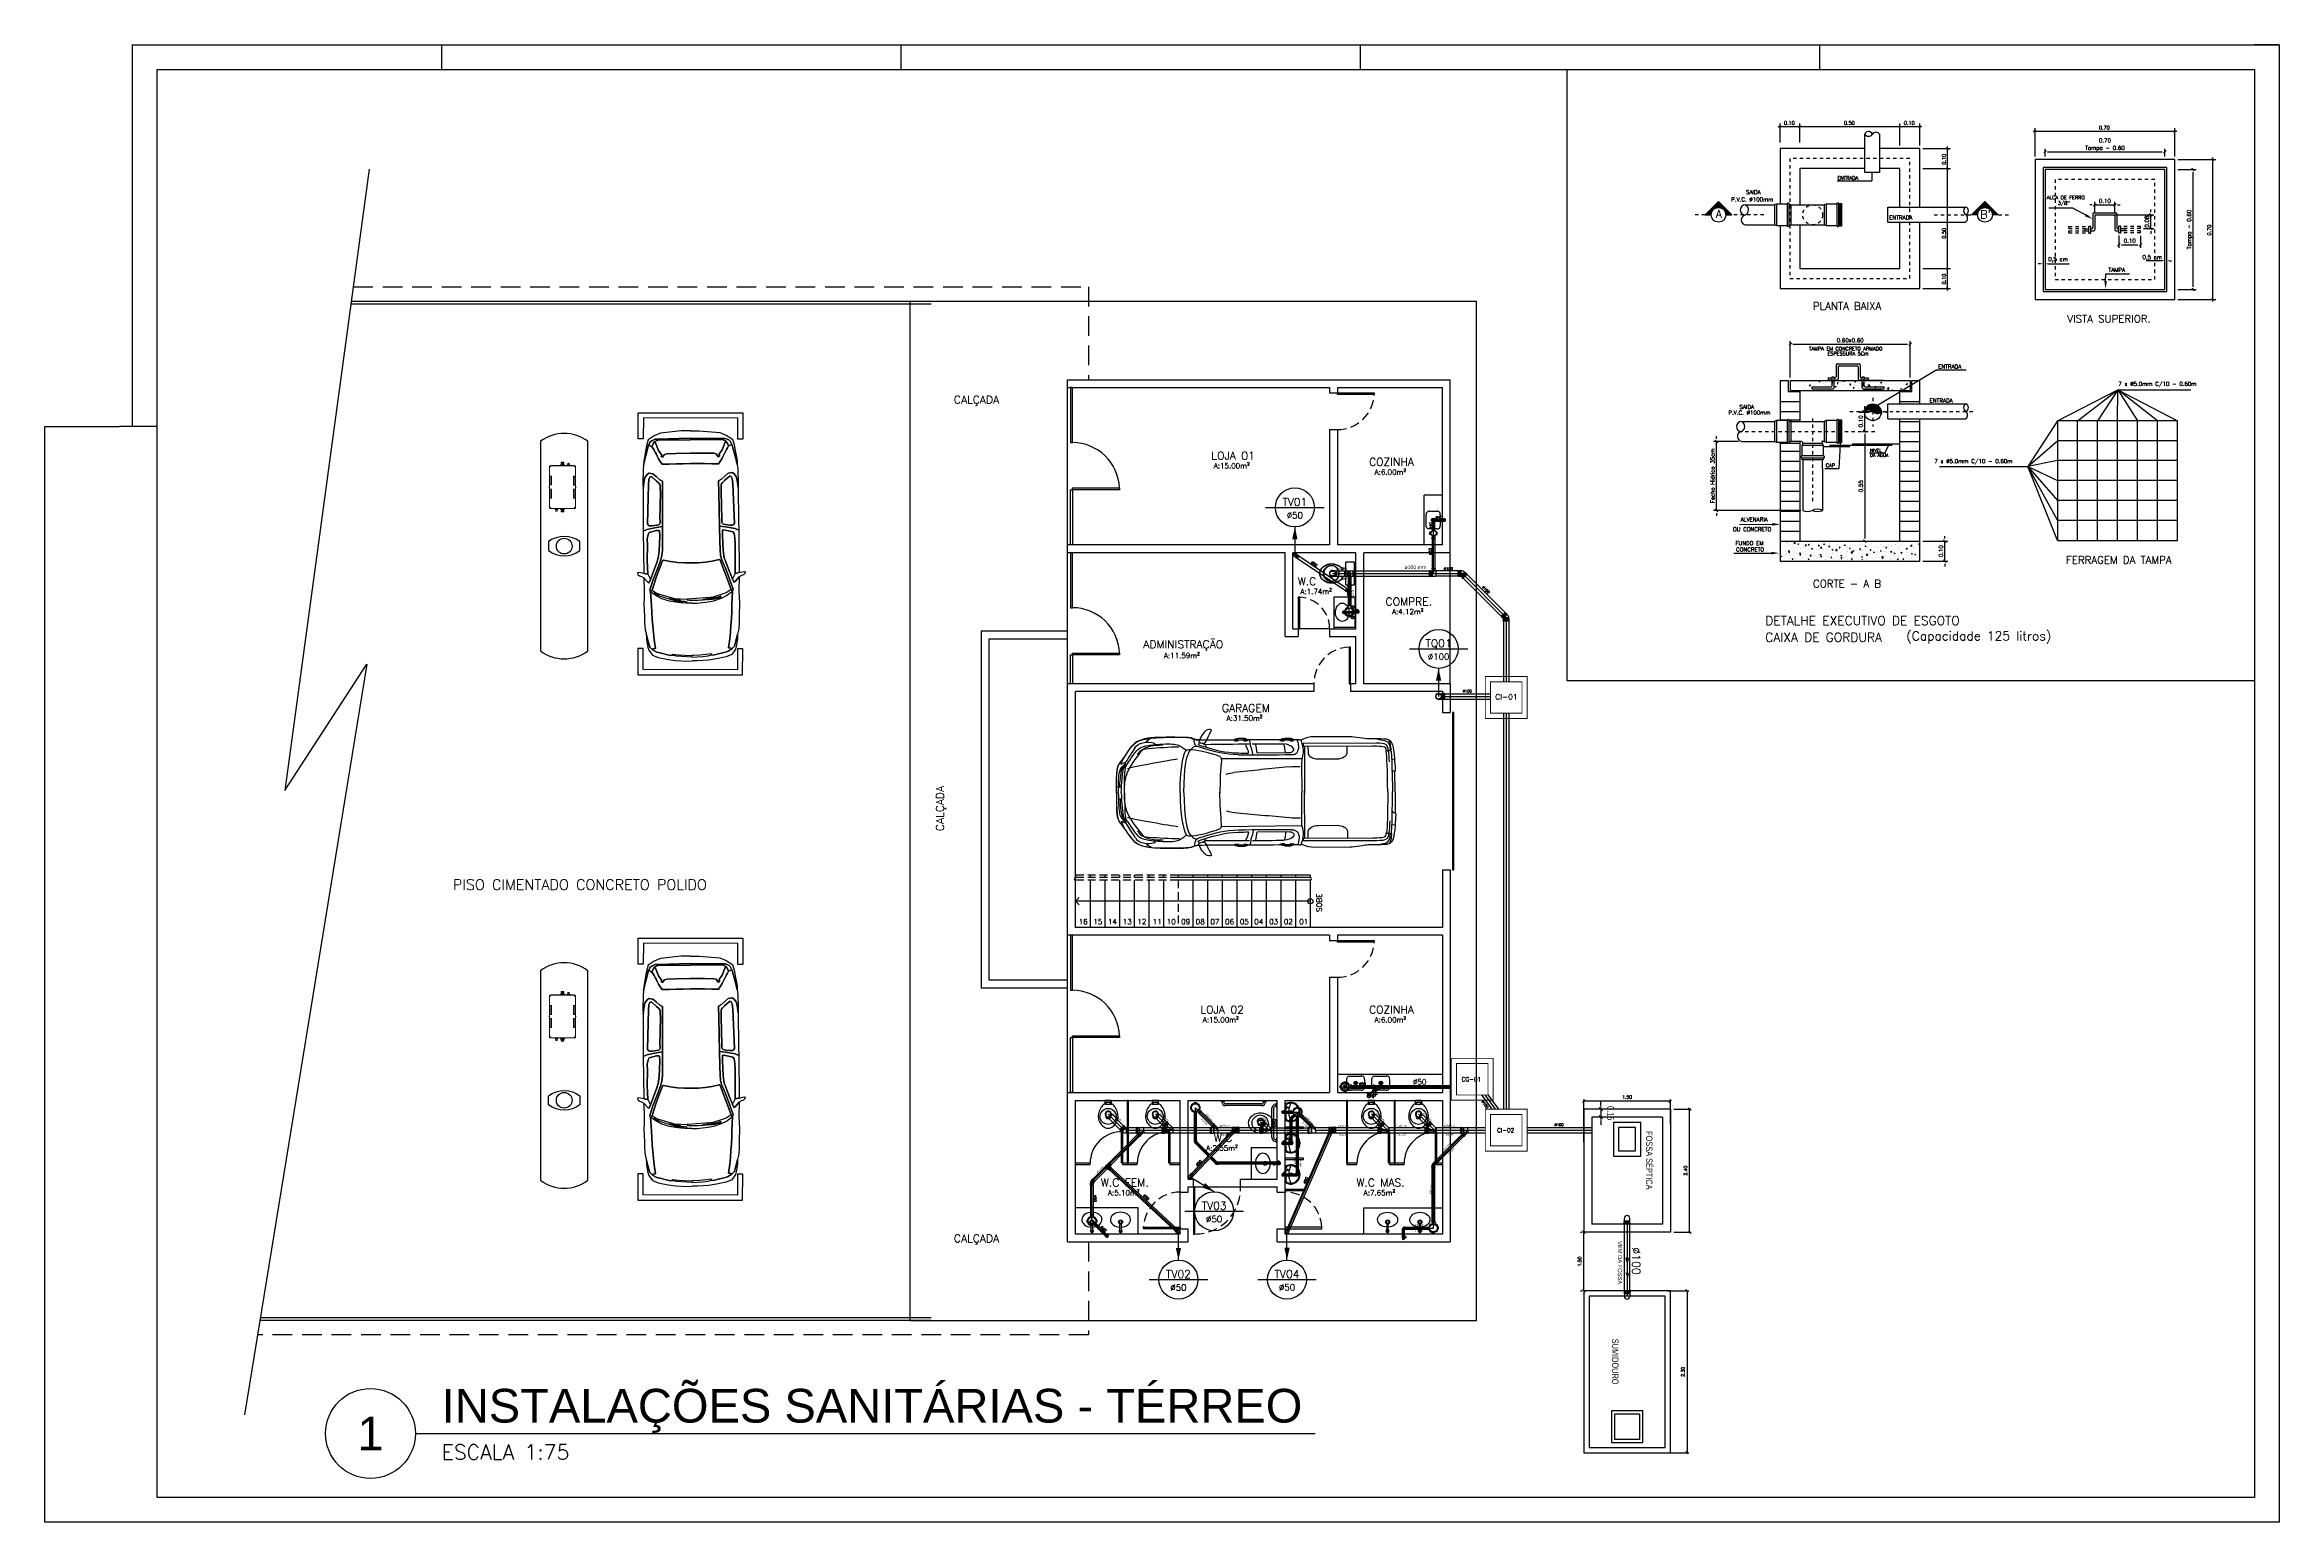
# Model space of a CAD drawing. Header units: millimetres. Extents: x 1111 to 1959, y -391 to -319.
# Drawn here: x 1375.9 to 1443, y -390.9 to -346.5 of the extents above; entities that cross this region are included whole.
import ezdxf
from ezdxf.enums import TextEntityAlignment as Align

# ---------------------------------------------------------------- set-up
doc = ezdxf.new("R2010")
doc.units = ezdxf.units.MM
doc.header["$PDMODE"] = 35
doc.linetypes.add('CENTER2', pattern=[1.125, 0.75, -0.125, 0.125, -0.125])
doc.linetypes.add('HIDDEN', pattern=[0.375, 0.25, -0.125])
for name, color, linetype in [('08', 8, 'Continuous'), ('A-PEN-08', 8, 'Continuous'), ('AF', 5, 'Continuous'), ('ARQ-ALVENARIA', 4, 'Continuous'), ('ARQ-ESQ-02', 2, 'Continuous'), ('ARQ-PENA-01', 1, 'Continuous'), ('ARQ-PENA-02', 2, 'Continuous'), ('ARQ-PENA-FINA-CINZA', 8, 'Continuous'), ('ARQ-PROJ-01', 1, 'HIDDEN'), ('ARQ-PÇ-HIDROSSAN', 7, 'Continuous'), ('ARQ-SÍMBOLOS', 2, 'Continuous'), ('ARQ-TEXTO2', 2, 'Continuous'), ('ARQ-TEXTO3', 3, 'Continuous'), ('ARQ-TEXTO4', 4, 'Continuous'), ('CERCAD-1', 1, 'Continuous'), ('CERCAD-2', 7, 'Continuous'), ('CONEXAO_ESGOTO', 6, 'Continuous'), ('COTA', 1, 'Continuous'), ('DETALLHES_CAIXAS', 3, 'Continuous'), ('E-txt-g', 3, 'Continuous'), ('Esgoto', 5, 'Continuous'), ('TEXTO', 3, 'Continuous'), ('Texto-Tubos', 7, 'Continuous'), ('TigreCad', 2, 'Continuous'), ('Tinterno', 9, 'Continuous'), ('TUBOS_AG_FRIA', 2, 'Continuous'), ('TXT_0', 7, 'Continuous'), ('TXT_1', 2, 'Continuous'), ('TXT_2', 2, 'Continuous')]:
    doc.layers.add(name, color=color, linetype=linetype)
doc.layers.add('ARQ-VP', color=7, linetype='Continuous', plot=False)
for name, color, linetype, lineweight in [('CV-Tubos detalhe', 1, 'Continuous', 30), ('DI-Títulos', 3, 'Continuous', 30), ('E-Pen-C', 4, 'Continuous', 15), ('E-Pen-G', 3, 'Continuous', 30), ('E-Txt-W', 7, 'Continuous', 20), ('Simbolos', 7, 'Continuous', 20), ('TQ-Textos tubo', 7, 'Continuous', 20), ('TQ-Tubos detalhe', 1, 'Continuous', 30)]:
    doc.layers.add(name, color=color, linetype=linetype, lineweight=lineweight)
doc.layers.add('PDF2_Solid Fills', color=7, linetype='Continuous', true_color=0xffc20d)
doc.styles.add('ADITIVOCAD', font='ROMANS.shx')
doc.styles.add('ARIAL', font='arial.ttf', dxfattribs={"height": 2})
doc.styles.add('F2', font='ARIALN.TTF')
doc.styles.add('REG60', font='romans.shx', dxfattribs={"width": 0.8, "height": 0.15})
doc.styles.add('REG80', font='romans.shx', dxfattribs={"width": 0.8, "height": 0.2})
doc.styles.add('ROMANS', font='romans')
doc.styles.add('Romans_Anot', font='romans.shx')
doc.styles.add('TCTUBOS-TXT', font='txt.shx')
doc.dimstyles.new('Escala 1-50', dxfattribs={"dimscale": 0.5, "dimtxt": 0.2, "dimasz": 0.15, "dimexe": 0.1, "dimexo": 0.2, "dimgap": 0.15, "dimtad": 1, "dimzin": 4, "dimdsep": 46, "dimtxsty": 'Romans_Anot', "dimblk": 'OBLIQUE', "dimcen": 0.25, "dimclrd": 256, "dimclre": 256, "dimclrt": 2, "dimadec": 0, "dimazin": 0, "dimtfac": 1, "dimtix": 1, "dimtmove": 2, "dimatfit": 3, "dimfxl": 0, "dimlwd": -1, "dimlwe": -1, "dimarcsym": 0})

# ---------------------------------------------------------------- blocks, each defined once
blk = doc.blocks.new('*U257')
at = {"layer": 'ARQ-SÍMBOLOS'}
blk.add_line((0.6, 0), (12.612, 0), dxfattribs=at)
blk.add_circle((0, 0), 0.6, dxfattribs=at)
at = {"layer": 'ARQ-TEXTO2', "style": 'ROMANS'}
blk.add_attdef('ESCALA1', text='', height=0.2, dxfattribs=at).set_placement((0.951, -0.149), align=Align.TOP_LEFT)
at = {"layer": 'ARQ-TEXTO4', "style": 'ARIAL'}
blk.add_attdef('TITULODODESENHO', (0.951, 0.146), '', height=0.45, dxfattribs=at)
blk.add_attdef('0', text='', height=0.45, dxfattribs=at).set_placement((0, 0), align=Align.MIDDLE)
blk = doc.blocks.new('BOMBA SUPERIOR')
at = {"layer": 'ARQ-PENA-FINA-CINZA', "lineweight": 5}
for p, q in [((807.295, 415.988), (807.296, 415.994)), ((807.296, 415.982), (807.295, 415.988)), ((807.296, 415.994), (807.3, 415.998)), ((807.3, 415.998), (807.304, 416.002)), ((807.304, 416.002), (807.31, 416.003)), ((807.31, 416.003), (807.327, 416.003)), ((807.327, 416.013), (807.327, 415.964)), ((807.346, 416.013), (807.327, 416.013)), ((807.347, 416.101), (807.346, 416.098)), ((807.346, 416.098), (807.346, 416.094)), ((807.346, 416.094), (807.346, 415.654)), ((807.346, 416.083), (807.346, 416.084)), ((807.346, 416.084), (807.348, 416.084)), ((807.347, 416.083), (807.346, 416.083)), ((807.346, 415.964), (807.346, 416.013)), ((807.348, 416.105), (807.347, 416.103)), ((807.347, 416.103), (807.347, 416.102)), ((807.347, 416.102), (807.347, 416.101)), ((807.349, 416.108), (807.348, 416.105)), ((807.348, 416.084), (807.348, 415.664)), ((807.35, 416.109), (807.349, 416.108)), ((807.351, 416.11), (807.35, 416.109)), ((807.353, 416.112), (807.351, 416.11)), ((807.354, 416.114), (807.353, 416.112)), ((807.355, 416.115), (807.354, 416.114)), ((807.356, 416.116), (807.355, 416.115)), ((807.358, 416.118), (807.356, 416.116)), ((807.36, 416.119), (807.358, 416.118)), ((807.361, 416.12), (807.36, 416.119)), ((807.361, 416.109), (807.36, 416.107)), ((807.36, 416.107), (807.361, 416.104)), ((807.362, 416.12), (807.361, 416.12)), ((807.363, 416.11), (807.361, 416.109)), ((807.361, 416.106), (807.361, 416.107)), ((807.361, 416.107), (807.363, 416.107)), ((807.361, 416.106), (807.361, 416.107)), ((807.363, 416.106), (807.361, 416.106)), ((807.361, 416.104), (807.363, 416.103)), ((807.364, 416.122), (807.362, 416.12)), ((807.365, 416.109), (807.363, 416.11)), ((807.364, 416.109), (807.363, 416.109)), ((807.363, 416.109), (807.363, 416.109)), ((807.363, 416.107), (807.363, 416.109)), ((807.363, 416.109), (807.364, 416.109)), ((807.363, 416.105), (807.363, 416.106)), ((807.363, 416.105), (807.363, 416.105)), ((807.363, 416.105), (807.364, 416.105)), ((807.364, 416.105), (807.363, 416.105)), ((807.363, 416.103), (807.365, 416.104)), ((807.367, 416.123), (807.364, 416.122)), ((807.364, 416.109), (807.364, 416.109)), ((807.364, 416.109), (807.364, 416.107)), ((807.364, 416.107), (807.365, 416.107)), ((807.365, 416.106), (807.364, 416.106)), ((807.364, 416.106), (807.364, 416.105)), ((807.364, 416.105), (807.364, 416.105)), ((807.367, 416.107), (807.365, 416.109)), ((807.365, 416.104), (807.367, 416.107)), ((807.365, 416.107), (807.365, 416.106)), ((807.365, 416.107), (807.365, 416.106)), ((807.368, 416.123), (807.367, 416.123)), ((807.372, 416.123), (807.368, 416.123)), ((807.375, 416.124), (807.372, 416.123)), ((807.376, 416.124), (807.375, 416.124)), ((807.386, 416.124), (807.376, 416.124)), ((807.386, 416.122), (808.126, 416.122)), ((807.387, 416.124), (808.125, 416.124)), ((807.715, 416.107), (807.543, 416.107)), ((807.543, 416.107), (807.543, 416.084)), ((807.543, 416.084), (807.715, 416.084)), ((807.715, 416.084), (807.715, 416.107)), ((807.742, 416.125), (807.745, 416.128)), ((807.742, 416.124), (807.745, 416.127)), ((807.743, 416.125), (807.742, 416.125)), ((807.742, 416.125), (807.742, 416.124)), ((807.745, 416.128), (807.767, 416.128)), ((807.745, 416.127), (807.767, 416.127)), ((807.767, 416.128), (807.77, 416.125)), ((807.767, 416.127), (807.77, 416.124)), ((807.77, 416.125), (807.769, 416.125)), ((807.77, 416.124), (807.77, 416.125)), ((807.968, 416.107), (807.797, 416.107)), ((807.797, 416.107), (807.797, 416.084)), ((807.797, 416.084), (807.968, 416.084)), ((807.968, 416.084), (807.968, 416.107)), ((808.136, 416.124), (808.126, 416.124)), ((808.137, 416.124), (808.136, 416.124)), ((808.14, 416.123), (808.137, 416.124)), ((808.143, 416.123), (808.14, 416.123)), ((808.144, 416.123), (808.143, 416.123)), ((808.147, 416.122), (808.144, 416.123)), ((808.146, 416.109), (808.145, 416.107)), ((808.145, 416.107), (808.146, 416.104)), ((808.149, 416.11), (808.146, 416.109)), ((808.146, 416.104), (808.149, 416.103)), ((808.15, 416.12), (808.147, 416.122)), ((808.148, 416.107), (808.147, 416.107)), ((808.147, 416.107), (808.147, 416.106)), ((808.147, 416.106), (808.147, 416.107)), ((808.147, 416.106), (808.148, 416.106)), ((808.149, 416.109), (808.148, 416.109)), ((808.148, 416.109), (808.148, 416.109)), ((808.148, 416.109), (808.148, 416.107)), ((808.148, 416.109), (808.149, 416.109)), ((808.148, 416.106), (808.148, 416.105)), ((808.148, 416.105), (808.148, 416.105)), ((808.148, 416.105), (808.149, 416.105)), ((808.149, 416.105), (808.148, 416.105)), ((808.151, 416.109), (808.149, 416.11)), ((808.15, 416.109), (808.149, 416.109)), ((808.149, 416.109), (808.149, 416.107)), ((808.149, 416.107), (808.15, 416.107)), ((808.15, 416.106), (808.149, 416.106)), ((808.149, 416.106), (808.149, 416.105)), ((808.149, 416.105), (808.15, 416.105)), ((808.149, 416.103), (808.151, 416.104)), ((808.151, 416.12), (808.15, 416.12)), ((808.15, 416.106), (808.15, 416.107)), ((808.15, 416.107), (808.15, 416.106)), ((808.152, 416.119), (808.151, 416.12)), ((808.152, 416.107), (808.151, 416.109)), ((808.151, 416.104), (808.152, 416.107)), ((808.154, 416.118), (808.152, 416.119)), ((808.156, 416.116), (808.154, 416.118)), ((808.157, 416.115), (808.156, 416.116)), ((808.158, 416.114), (808.157, 416.115)), ((808.159, 416.112), (808.158, 416.114)), ((808.161, 416.11), (808.159, 416.112)), ((808.162, 416.109), (808.161, 416.11)), ((808.162, 416.108), (808.162, 416.109)), ((808.163, 416.105), (808.162, 416.108)), ((808.164, 416.103), (808.163, 416.105)), ((808.165, 416.102), (808.164, 416.103)), ((808.164, 415.664), (808.164, 416.084)), ((808.164, 416.084), (808.166, 416.084)), ((808.165, 416.101), (808.165, 416.102)), ((808.165, 416.098), (808.165, 416.101)), ((808.165, 416.095), (808.165, 416.098)), ((808.166, 416.094), (808.165, 416.095)), ((808.165, 416.084), (808.165, 416.083)), ((808.165, 416.083), (808.166, 416.083)), ((808.166, 415.654), (808.166, 416.094)), ((807.283, 415.897), (807.282, 415.896)), ((807.282, 415.896), (807.282, 415.852)), ((807.283, 415.895), (807.282, 415.896)), ((807.282, 415.876), (807.283, 415.877)), ((807.282, 415.872), (807.283, 415.87)), ((807.282, 415.852), (807.283, 415.853)), ((807.282, 415.852), (807.283, 415.851)), ((807.32, 415.895), (807.283, 415.897)), ((807.283, 415.897), (807.283, 415.897)), ((807.32, 415.893), (807.283, 415.895)), ((807.283, 415.895), (807.283, 415.895)), ((807.283, 415.877), (807.283, 415.877)), ((807.283, 415.877), (807.31, 415.877)), ((807.283, 415.87), (807.283, 415.87)), ((807.283, 415.87), (807.31, 415.87)), ((807.283, 415.853), (807.32, 415.855)), ((807.283, 415.853), (807.283, 415.853)), ((807.283, 415.851), (807.32, 415.852)), ((807.283, 415.851), (807.283, 415.851)), ((807.295, 415.874), (807.295, 415.875)), ((807.295, 415.875), (807.311, 415.875)), ((807.295, 415.873), (807.295, 415.874)), ((807.311, 415.873), (807.295, 415.873)), ((807.295, 415.873), (807.295, 415.873)), ((807.295, 415.873), (807.295, 415.873)), ((807.3, 415.978), (807.296, 415.982)), ((807.304, 415.974), (807.3, 415.978)), ((807.31, 415.973), (807.304, 415.974)), ((807.327, 415.973), (807.31, 415.973)), ((807.321, 415.88), (807.312, 415.879)), ((807.312, 415.879), (807.312, 415.869)), ((807.312, 415.869), (807.312, 415.879)), ((807.312, 415.878), (807.312, 415.878)), ((807.312, 415.878), (807.312, 415.877)), ((807.312, 415.875), (807.312, 415.874)), ((807.312, 415.873), (807.312, 415.873)), ((807.312, 415.87), (807.312, 415.87)), ((807.312, 415.87), (807.312, 415.869)), ((807.312, 415.869), (807.313, 415.869)), ((807.321, 415.867), (807.312, 415.869)), ((807.321, 415.907), (807.32, 415.906)), ((807.32, 415.906), (807.321, 415.906)), ((807.32, 415.906), (807.32, 415.89)), ((807.32, 415.904), (807.32, 415.903)), ((807.321, 415.903), (807.32, 415.903)), ((807.32, 415.903), (807.321, 415.903)), ((807.321, 415.895), (807.32, 415.895)), ((807.32, 415.895), (807.321, 415.895)), ((807.32, 415.89), (807.321, 415.89)), ((807.321, 415.859), (807.32, 415.859)), ((807.32, 415.859), (807.32, 415.842)), ((807.32, 415.852), (807.32, 415.853)), ((807.32, 415.853), (807.321, 415.853)), ((807.321, 415.852), (807.32, 415.852)), ((807.321, 415.845), (807.32, 415.844)), ((807.32, 415.844), (807.321, 415.844)), ((807.32, 415.842), (807.32, 415.841)), ((807.32, 415.841), (807.321, 415.841)), ((807.323, 415.907), (807.321, 415.907)), ((807.321, 415.907), (807.321, 415.907)), ((807.321, 415.903), (807.321, 415.903)), ((807.321, 415.899), (807.322, 415.901)), ((807.321, 415.897), (807.321, 415.899)), ((807.321, 415.892), (807.321, 415.897)), ((807.321, 415.896), (807.321, 415.895)), ((807.321, 415.856), (807.321, 415.892)), ((807.321, 415.851), (807.321, 415.856)), ((807.321, 415.848), (807.321, 415.851)), ((807.322, 415.846), (807.321, 415.848)), ((807.321, 415.841), (807.321, 415.84)), ((807.321, 415.84), (807.322, 415.84)), ((807.322, 415.907), (807.342, 415.907)), ((807.322, 415.903), (807.323, 415.905)), ((807.322, 415.901), (807.322, 415.903)), ((807.322, 415.844), (807.322, 415.846)), ((807.323, 415.843), (807.322, 415.844)), ((807.342, 415.84), (807.322, 415.84)), ((807.322, 415.84), (807.323, 415.84)), ((807.323, 415.905), (807.324, 415.906)), ((807.323, 415.905), (807.323, 415.905)), ((807.323, 415.842), (807.323, 415.843)), ((807.324, 415.842), (807.323, 415.842)), ((807.324, 415.906), (807.342, 415.906)), ((807.342, 415.841), (807.324, 415.842)), ((807.327, 415.964), (807.346, 415.964)), ((807.346, 415.91), (807.338, 415.91)), ((807.338, 415.91), (807.338, 415.837)), ((807.338, 415.837), (807.346, 415.837)), ((807.343, 415.909), (807.342, 415.908)), ((807.342, 415.908), (807.342, 415.839)), ((807.342, 415.907), (807.342, 415.907)), ((807.342, 415.907), (807.342, 415.907)), ((807.342, 415.906), (807.342, 415.907)), ((807.342, 415.906), (807.342, 415.906)), ((807.342, 415.841), (807.342, 415.841)), ((807.342, 415.84), (807.342, 415.84)), ((807.342, 415.839), (807.342, 415.839)), ((807.342, 415.839), (807.343, 415.839)), ((807.344, 415.909), (807.343, 415.909)), ((807.343, 415.839), (807.344, 415.839)), ((807.344, 415.839), (807.344, 415.909)), ((807.344, 415.909), (807.346, 415.909)), ((807.344, 415.839), (807.346, 415.839)), ((807.346, 415.822), (807.346, 415.925)), ((807.346, 415.837), (807.346, 415.91)), ((807.346, 415.839), (807.346, 415.909)), ((807.346, 415.909), (807.346, 415.839)), ((807.346, 415.839), (807.346, 415.839)), ((807.346, 415.664), (807.346, 415.665)), ((807.346, 415.665), (807.347, 415.665)), ((807.348, 415.664), (807.346, 415.664)), ((807.346, 415.654), (807.346, 415.651)), ((807.346, 415.651), (807.347, 415.647)), ((807.347, 415.647), (807.347, 415.646)), ((807.347, 415.646), (807.348, 415.642)), ((807.348, 415.642), (807.35, 415.639)), ((807.35, 415.639), (807.351, 415.638)), ((807.351, 415.638), (807.353, 415.634)), ((807.353, 415.634), (807.355, 415.632)), ((807.355, 415.632), (807.357, 415.631)), ((807.358, 415.643), (807.357, 415.641)), ((807.357, 415.641), (807.358, 415.639)), ((807.357, 415.631), (807.36, 415.628)), ((807.36, 415.645), (807.358, 415.641)), ((807.36, 415.645), (807.358, 415.643)), ((807.358, 415.641), (807.36, 415.637)), ((807.358, 415.639), (807.36, 415.637)), ((807.361, 415.646), (807.36, 415.645)), ((807.363, 415.646), (807.36, 415.645)), ((807.361, 415.643), (807.36, 415.641)), ((807.36, 415.641), (807.361, 415.638)), ((807.36, 415.637), (807.361, 415.636)), ((807.36, 415.637), (807.363, 415.635)), ((807.36, 415.628), (807.361, 415.627)), ((807.363, 415.646), (807.361, 415.646)), ((807.363, 415.645), (807.361, 415.643)), ((807.361, 415.64), (807.361, 415.641)), ((807.361, 415.641), (807.363, 415.641)), ((807.361, 415.64), (807.361, 415.641)), ((807.363, 415.64), (807.361, 415.64)), ((807.361, 415.638), (807.363, 415.637)), ((807.361, 415.636), (807.363, 415.635)), ((807.361, 415.627), (807.364, 415.626)), ((807.367, 415.645), (807.363, 415.646)), ((807.367, 415.645), (807.363, 415.646)), ((807.365, 415.643), (807.363, 415.645)), ((807.363, 415.641), (807.363, 415.643)), ((807.363, 415.643), (807.364, 415.643)), ((807.364, 415.642), (807.363, 415.642)), ((807.363, 415.642), (807.363, 415.642)), ((807.363, 415.639), (807.363, 415.64)), ((807.363, 415.639), (807.363, 415.639)), ((807.363, 415.639), (807.364, 415.639)), ((807.364, 415.639), (807.363, 415.639)), ((807.363, 415.637), (807.365, 415.638)), ((807.363, 415.635), (807.367, 415.637)), ((807.363, 415.635), (807.367, 415.637)), ((807.364, 415.643), (807.364, 415.641)), ((807.364, 415.642), (807.364, 415.642)), ((807.364, 415.641), (807.365, 415.641)), ((807.365, 415.64), (807.364, 415.64)), ((807.364, 415.64), (807.364, 415.639)), ((807.364, 415.639), (807.364, 415.639)), ((807.364, 415.626), (807.368, 415.625)), ((807.367, 415.641), (807.365, 415.643)), ((807.365, 415.638), (807.367, 415.641)), ((807.365, 415.641), (807.365, 415.64)), ((807.365, 415.641), (807.365, 415.64)), ((807.368, 415.641), (807.367, 415.645)), ((807.368, 415.643), (807.367, 415.645)), ((807.367, 415.637), (807.368, 415.641)), ((807.367, 415.637), (807.368, 415.639)), ((807.369, 415.641), (807.368, 415.643)), ((807.368, 415.639), (807.369, 415.641)), ((807.368, 415.625), (807.369, 415.625)), ((807.369, 415.625), (807.374, 415.624)), ((807.374, 415.624), (807.376, 415.624)), ((807.376, 415.624), (807.386, 415.624)), ((807.386, 415.624), (807.386, 415.626)), ((807.386, 415.626), (808.126, 415.626)), ((807.386, 415.624), (807.387, 415.624)), ((807.387, 415.624), (807.386, 415.624)), ((808.125, 415.624), (807.387, 415.624)), ((807.387, 415.624), (807.388, 415.624)), ((807.716, 415.663), (807.544, 415.663)), ((807.544, 415.663), (807.544, 415.64)), ((807.544, 415.64), (807.716, 415.64)), ((807.716, 415.64), (807.716, 415.663)), ((807.742, 415.623), (807.742, 415.624)), ((807.742, 415.624), (807.745, 415.62)), ((807.745, 415.619), (807.742, 415.623)), ((807.742, 415.623), (807.743, 415.623)), ((807.745, 415.62), (807.767, 415.62)), ((807.767, 415.619), (807.745, 415.619)), ((807.767, 415.62), (807.77, 415.624)), ((807.77, 415.623), (807.767, 415.619)), ((807.77, 415.623), (807.769, 415.623)), ((807.77, 415.624), (807.77, 415.623)), ((807.968, 415.663), (807.796, 415.663)), ((807.796, 415.663), (807.796, 415.64)), ((807.796, 415.64), (807.968, 415.64)), ((807.968, 415.64), (807.968, 415.663)), ((808.125, 415.624), (808.125, 415.624)), ((808.125, 415.624), (808.136, 415.624)), ((808.126, 415.624), (808.125, 415.624)), ((808.126, 415.626), (808.126, 415.624)), ((808.136, 415.624), (808.138, 415.624)), ((808.138, 415.624), (808.142, 415.625)), ((808.142, 415.625), (808.144, 415.625)), ((808.145, 415.645), (808.143, 415.641)), ((808.145, 415.645), (808.143, 415.643)), ((808.143, 415.643), (808.143, 415.641)), ((808.143, 415.641), (808.145, 415.637)), ((808.143, 415.641), (808.143, 415.639)), ((808.143, 415.639), (808.145, 415.637)), ((808.147, 415.646), (808.144, 415.646)), ((808.144, 415.646), (808.144, 415.641)), ((808.144, 415.641), (808.147, 415.641)), ((808.144, 415.625), (808.147, 415.626)), ((808.146, 415.646), (808.145, 415.645)), ((808.149, 415.646), (808.145, 415.645)), ((808.146, 415.643), (808.145, 415.641)), ((808.145, 415.641), (808.146, 415.638)), ((808.145, 415.637), (808.146, 415.636)), ((808.145, 415.637), (808.149, 415.635)), ((808.149, 415.646), (808.146, 415.646)), ((808.149, 415.645), (808.146, 415.643)), ((808.146, 415.638), (808.149, 415.637)), ((808.146, 415.636), (808.149, 415.635)), ((808.147, 415.641), (808.147, 415.646)), ((808.147, 415.641), (808.147, 415.64)), ((808.147, 415.64), (808.147, 415.641)), ((808.147, 415.641), (808.148, 415.641)), ((808.147, 415.64), (808.148, 415.64)), ((808.147, 415.626), (808.15, 415.627)), ((808.148, 415.641), (808.148, 415.643)), ((808.148, 415.643), (808.149, 415.643)), ((808.149, 415.642), (808.148, 415.642)), ((808.148, 415.642), (808.148, 415.642)), ((808.148, 415.64), (808.148, 415.639)), ((808.148, 415.639), (808.148, 415.639)), ((808.148, 415.639), (808.149, 415.639)), ((808.149, 415.639), (808.148, 415.639)), ((808.152, 415.645), (808.149, 415.646)), ((808.152, 415.645), (808.149, 415.646)), ((808.151, 415.643), (808.149, 415.645)), ((808.149, 415.643), (808.149, 415.641)), ((808.15, 415.642), (808.149, 415.642)), ((808.149, 415.641), (808.15, 415.641)), ((808.15, 415.64), (808.149, 415.64)), ((808.149, 415.64), (808.149, 415.639)), ((808.149, 415.639), (808.15, 415.639)), ((808.149, 415.637), (808.151, 415.638)), ((808.149, 415.635), (808.152, 415.637)), ((808.149, 415.635), (808.152, 415.637)), ((808.15, 415.64), (808.15, 415.641)), ((808.15, 415.641), (808.15, 415.64)), ((808.15, 415.627), (808.152, 415.628)), ((808.152, 415.641), (808.151, 415.643)), ((808.151, 415.638), (808.152, 415.641)), ((808.154, 415.641), (808.152, 415.645)), ((808.154, 415.643), (808.152, 415.645)), ((808.152, 415.637), (808.154, 415.641)), ((808.152, 415.637), (808.154, 415.639)), ((808.152, 415.628), (808.155, 415.631)), ((808.154, 415.641), (808.154, 415.643)), ((808.154, 415.639), (808.154, 415.641)), ((808.155, 415.631), (808.157, 415.632)), ((808.157, 415.632), (808.158, 415.634)), ((808.158, 415.634), (808.161, 415.638)), ((808.161, 415.638), (808.162, 415.639)), ((808.162, 415.639), (808.163, 415.642)), ((808.163, 415.642), (808.165, 415.646)), ((808.166, 415.664), (808.164, 415.664)), ((808.166, 415.665), (808.165, 415.665)), ((808.165, 415.665), (808.165, 415.664)), ((808.165, 415.651), (808.166, 415.654)), ((808.165, 415.647), (808.165, 415.651)), ((808.165, 415.646), (808.165, 415.647)), ((808.166, 415.822), (808.166, 415.925)), ((808.166, 415.837), (808.166, 415.91)), ((808.166, 415.91), (808.173, 415.91)), ((808.166, 415.839), (808.166, 415.909)), ((808.166, 415.909), (808.166, 415.839)), ((808.167, 415.909), (808.166, 415.909)), ((808.167, 415.839), (808.166, 415.839)), ((808.166, 415.839), (808.166, 415.839)), ((808.173, 415.837), (808.166, 415.837)), ((808.184, 415.784), (808.166, 415.784)), ((808.166, 415.784), (808.166, 415.734)), ((808.166, 415.734), (808.184, 415.734)), ((808.167, 415.909), (808.168, 415.909)), ((808.167, 415.839), (808.167, 415.909)), ((808.168, 415.839), (808.167, 415.839)), ((808.168, 415.909), (808.169, 415.908)), ((808.169, 415.839), (808.168, 415.839)), ((808.169, 415.908), (808.169, 415.839)), ((808.17, 415.907), (808.169, 415.907)), ((808.169, 415.906), (808.169, 415.907)), ((808.17, 415.906), (808.169, 415.906)), ((808.169, 415.841), (808.17, 415.841)), ((808.169, 415.84), (808.17, 415.84)), ((808.169, 415.839), (808.169, 415.839)), ((808.19, 415.907), (808.17, 415.907)), ((808.17, 415.907), (808.17, 415.907)), ((808.188, 415.906), (808.17, 415.906)), ((808.17, 415.841), (808.188, 415.842)), ((808.17, 415.84), (808.19, 415.84)), ((808.173, 415.91), (808.173, 415.837)), ((808.184, 415.734), (808.184, 415.784)), ((808.184, 415.774), (808.201, 415.774)), ((808.201, 415.745), (808.184, 415.745)), ((808.188, 415.907), (808.19, 415.907)), ((808.188, 415.905), (808.188, 415.906)), ((808.189, 415.905), (808.188, 415.905)), ((808.188, 415.842), (808.189, 415.843)), ((808.188, 415.842), (808.188, 415.842)), ((808.19, 415.84), (808.188, 415.84)), ((808.19, 415.903), (808.189, 415.905)), ((808.189, 415.844), (808.19, 415.846)), ((808.189, 415.843), (808.189, 415.844)), ((808.19, 415.907), (808.191, 415.907)), ((808.19, 415.901), (808.19, 415.903)), ((808.19, 415.899), (808.19, 415.901)), ((808.191, 415.897), (808.19, 415.899)), ((808.19, 415.848), (808.191, 415.851)), ((808.19, 415.846), (808.19, 415.848)), ((808.191, 415.841), (808.19, 415.84)), ((808.19, 415.84), (808.19, 415.84)), ((808.191, 415.907), (808.192, 415.906)), ((808.191, 415.903), (808.192, 415.903)), ((808.192, 415.903), (808.191, 415.903)), ((808.191, 415.892), (808.191, 415.897)), ((808.191, 415.896), (808.191, 415.895)), ((808.191, 415.895), (808.192, 415.895)), ((808.191, 415.856), (808.191, 415.892)), ((808.192, 415.89), (808.191, 415.89)), ((808.191, 415.88), (808.199, 415.879)), ((808.191, 415.867), (808.199, 415.869)), ((808.191, 415.859), (808.192, 415.859)), ((808.191, 415.851), (808.191, 415.856)), ((808.191, 415.852), (808.192, 415.852)), ((808.191, 415.845), (808.192, 415.844)), ((808.192, 415.841), (808.191, 415.841)), ((808.192, 415.906), (808.192, 415.906)), ((808.192, 415.906), (808.192, 415.89)), ((808.192, 415.904), (808.192, 415.903)), ((808.192, 415.903), (808.192, 415.903)), ((808.192, 415.895), (808.228, 415.897)), ((808.192, 415.893), (808.228, 415.895)), ((808.192, 415.895), (808.192, 415.895)), ((808.192, 415.859), (808.192, 415.842)), ((808.228, 415.853), (808.192, 415.855)), ((808.192, 415.852), (808.192, 415.853)), ((808.192, 415.853), (808.192, 415.853)), ((808.192, 415.852), (808.228, 415.851)), ((808.192, 415.844), (808.192, 415.844)), ((808.192, 415.842), (808.192, 415.841)), ((808.199, 415.879), (808.199, 415.869)), ((808.199, 415.869), (808.199, 415.879)), ((808.2, 415.878), (808.199, 415.877)), ((808.199, 415.877), (808.199, 415.877)), ((808.199, 415.875), (808.2, 415.874)), ((808.2, 415.873), (808.199, 415.873)), ((808.199, 415.873), (808.199, 415.873)), ((808.199, 415.87), (808.199, 415.87)), ((808.199, 415.87), (808.2, 415.87)), ((808.199, 415.869), (808.2, 415.869)), ((808.2, 415.878), (808.2, 415.878)), ((808.216, 415.875), (808.2, 415.875)), ((808.2, 415.873), (808.216, 415.873)), ((808.2, 415.87), (808.2, 415.869)), ((808.228, 415.877), (808.201, 415.877)), ((808.228, 415.87), (808.201, 415.87)), ((808.201, 415.774), (808.207, 415.773)), ((808.207, 415.746), (808.201, 415.745)), ((808.207, 415.773), (808.212, 415.77)), ((808.212, 415.749), (808.207, 415.746)), ((808.212, 415.77), (808.215, 415.765)), ((808.215, 415.754), (808.212, 415.749)), ((808.215, 415.765), (808.216, 415.76)), ((808.216, 415.76), (808.215, 415.754)), ((808.217, 415.874), (808.216, 415.875)), ((808.216, 415.873), (808.216, 415.873)), ((808.216, 415.873), (808.217, 415.873)), ((808.217, 415.873), (808.217, 415.874)), ((808.228, 415.897), (808.229, 415.897)), ((808.228, 415.895), (808.229, 415.895)), ((808.229, 415.877), (808.228, 415.877)), ((808.229, 415.87), (808.228, 415.87)), ((808.229, 415.853), (808.228, 415.853)), ((808.228, 415.851), (808.229, 415.851)), ((808.229, 415.897), (808.23, 415.896)), ((808.229, 415.895), (808.23, 415.896)), ((808.23, 415.876), (808.229, 415.877)), ((808.23, 415.872), (808.229, 415.87)), ((808.23, 415.852), (808.229, 415.853)), ((808.229, 415.851), (808.23, 415.852)), ((808.23, 415.896), (808.23, 415.852))]:
    blk.add_line(p, q, dxfattribs=at)
for centre, radius in [((807.363, 416.107), 0.00513), ((807.363, 416.107), 0.00546), ((808.148, 416.107), 0.00513), ((808.149, 416.107), 0.00546)]:
    blk.add_circle(centre, radius, dxfattribs=at)
blk = doc.blocks.new('CARRO TIPO PALIO')
at = {"color": 8, "linetype": 'Continuous'}
for p, q in [((15.71, -14660.1), (16.67, -14660.69)), ((14.56, -14676.73), (15.59, -14676.28))]:
    blk.add_line(p, q, dxfattribs=at)
for points in [[(-12.1, -14666.53), (-11.98, -14664.8), (-11.31, -14660.93), (-10.72, -14659.72), (-9.87, -14658.63), (-8.75, -14658.38), (-7.69, -14658.25), (-5.75, -14658.06), (-4.95, -14658.07), (-6.16, -14658.23), (-7.33, -14658.5), (-8.7, -14658.73), (-9.53, -14659.08), (-9.77, -14659.34), (-10.09, -14659.99), (-10.14, -14660.39), (-10.66, -14666.63)], [(-10.66, -14666.63), (-10.14, -14660.39), (-9.96, -14660.55), (-10.4, -14666.65)], [(-10.4, -14666.65), (-9.96, -14660.55), (-9.64, -14659.95), (-9.63, -14659.94), (-9.42, -14660.06), (-7.99, -14660.74), (-7.16, -14661.4), (-6.87, -14661.29), (-6.74, -14661.6), (-7.29, -14661.91), (-7.45, -14662.33), (-7.62, -14664.12), (-7.83, -14666.83)], [(-7.83, -14666.83), (-7.62, -14664.12), (-7.45, -14662.33), (-7.29, -14661.91), (-6.74, -14661.6), (-6.87, -14661.29), (-7.16, -14661.4), (-7.99, -14660.74), (-9.42, -14660.06), (-9.63, -14659.94), (-9.35, -14659.72), (-8.99, -14659.59), (-8.63, -14659.44), (-8.31, -14659.66), (-7.98, -14659.89), (-7.62, -14660.09), (-7.28, -14660.31), (-6.9, -14660.54), (-6.42, -14660.85), (-5.91, -14661.18), (-5.58, -14661.46), (-5.41, -14661.57), (-5.51, -14662.91), (-5.65, -14664.26), (-5.74, -14665.6), (-5.84, -14666.96)], [(-5.84, -14666.96), (-5.74, -14665.6), (-5.65, -14664.26), (-5.51, -14662.91), (-5.41, -14661.57), (-5.58, -14661.46), (-5.91, -14661.18), (-6.42, -14660.85), (-6.9, -14660.54), (-7.28, -14660.31), (-7.62, -14660.09), (-7.98, -14659.89), (-8.31, -14659.66), (-8.63, -14659.44), (-8.88, -14658.81), (-8.7, -14658.73), (-7.33, -14658.5), (-6.16, -14658.23), (-4.95, -14658.07), (-4.09, -14658.05), (-1.49, -14658.15), (-0.58, -14658.27), (-2.01, -14658.32), (-2.69, -14658.47), (-3.3, -14658.86), (-3.54, -14659.17), (-3.45, -14659.92), (-2.99, -14660.56), (-2.41, -14661.3), (-2.15, -14661.87), (0.09, -14662), (3.29, -14662.19), (6.48, -14662.39), (9.23, -14662.53), (11.03, -14662.61), (11.96, -14662.59), (12.79, -14662.45), (14.59, -14661.87), (16.82, -14661.18), (18.7, -14660.68), (19.04, -14660.85), (18.72, -14661.11), (16.22, -14661.76), (14.51, -14662.27), (12.97, -14662.77), (12.83, -14662.93), (13.04, -14664.27), (13.15, -14665.61), (13.13, -14666.94), (13.04, -14668.27)], [(13.04, -14668.27), (13.13, -14666.94), (13.15, -14665.61), (13.04, -14664.27), (12.83, -14662.93), (12.97, -14662.77), (14.51, -14662.27), (16.22, -14661.76), (18.72, -14661.11), (19.19, -14661.99), (19.39, -14662.51), (19.93, -14664.88)], [(20.72, -14668.8), (20.77, -14667.77), (20.77, -14666.74), (20.69, -14665.68), (20.59, -14664.57), (20.24, -14663.07), (19.81, -14662.06), (19.04, -14660.85), (21.65, -14661.19), (22.87, -14661.32), (24.26, -14661.49), (25.5, -14661.68), (26.84, -14661.87), (28.08, -14662.11), (29.78, -14662.45), (29.8, -14662.25), (29.84, -14661.95), (30.02, -14661.87), (30.42, -14662.72), (30.6, -14663.63), (30.77, -14664.55), (30.93, -14665.46), (30.85, -14665.81), (30.63, -14665.76), (30.68, -14666.9), (30.7, -14668.05), (30.67, -14669.23), (30.65, -14669.49)], [(30.97, -14669.51), (31.01, -14667.5), (30.96, -14666.47), (30.85, -14665.81), (30.93, -14665.46), (30.77, -14664.55), (30.6, -14663.63), (30.42, -14662.72), (30.02, -14661.87), (29.56, -14661.33), (28.07, -14660.78), (27.28, -14660.55), (28.18, -14660.64), (29.61, -14660.98), (30.15, -14661.17), (31.05, -14661.94), (31.42, -14663.04), (31.69, -14664.94), (31.81, -14666.45), (31.79, -14668.53), (31.72, -14669.56)], [(-12.1, -14666.53), (-12.22, -14668.26), (-12.09, -14672.18), (-11.68, -14673.46), (-10.98, -14674.66), (-9.91, -14675.06), (-8.87, -14675.34), (-6.98, -14675.79), (-6.18, -14675.9), (-7.36, -14675.57), (-8.48, -14675.14), (-9.81, -14674.72), (-10.58, -14674.27), (-10.78, -14673.98), (-11.01, -14673.28), (-11.01, -14672.88), (-10.66, -14666.63)], [(-10.66, -14666.63), (-11.01, -14672.88), (-10.8, -14672.75), (-10.4, -14666.65)], [(-10.4, -14666.65), (-10.8, -14672.75), (-10.57, -14673.39), (-10.56, -14673.4), (-10.34, -14673.31), (-8.83, -14672.83), (-7.91, -14672.3), (-7.65, -14672.44), (-7.48, -14672.15), (-7.97, -14671.76), (-8.07, -14671.33), (-8, -14669.53), (-7.83, -14666.83)], [(-7.83, -14666.83), (-8, -14669.53), (-8.07, -14671.33), (-7.97, -14671.76), (-7.48, -14672.15), (-7.65, -14672.44), (-7.91, -14672.3), (-8.83, -14672.83), (-10.34, -14673.31), (-10.56, -14673.4), (-10.31, -14673.66), (-9.97, -14673.83), (-9.64, -14674.03), (-9.3, -14673.85), (-8.93, -14673.68), (-8.55, -14673.53), (-8.19, -14673.35), (-7.77, -14673.18), (-7.25, -14672.94), (-6.71, -14672.68), (-6.34, -14672.45), (-6.16, -14672.37), (-6.07, -14671.02), (-6.03, -14669.67), (-5.93, -14668.32), (-5.84, -14666.96)], [(-5.84, -14666.96), (-5.93, -14668.32), (-6.03, -14669.67), (-6.07, -14671.02), (-6.16, -14672.37), (-6.34, -14672.45), (-6.71, -14672.68), (-7.25, -14672.94), (-7.77, -14673.18), (-8.19, -14673.35), (-8.55, -14673.53), (-8.93, -14673.68), (-9.3, -14673.85), (-9.64, -14674.03), (-9.97, -14674.62), (-9.81, -14674.72), (-8.48, -14675.14), (-7.36, -14675.57), (-6.18, -14675.9), (-5.34, -14676.03), (-2.75, -14676.29), (-1.82, -14676.3), (-3.23, -14676.05), (-3.89, -14675.81), (-4.44, -14675.34), (-4.64, -14675), (-4.44, -14674.27), (-3.9, -14673.7), (-3.23, -14673.05), (-2.89, -14672.52), (-0.65, -14672.7), (2.54, -14672.94), (5.73, -14673.19), (8.47, -14673.43), (10.27, -14673.6), (11.18, -14673.74), (11.99, -14674), (13.69, -14674.82), (15.8, -14675.82), (17.6, -14676.57), (17.96, -14676.44), (17.68, -14676.15), (15.3, -14675.16), (13.67, -14674.42), (12.21, -14673.71), (12.1, -14673.53), (12.49, -14672.23), (12.78, -14670.92), (12.95, -14669.6), (13.04, -14668.27)], [(13.04, -14668.27), (12.95, -14669.6), (12.78, -14670.92), (12.49, -14672.23), (12.1, -14673.53), (12.21, -14673.71), (13.67, -14674.42), (15.3, -14675.16), (17.68, -14676.15), (18.27, -14675.34), (18.54, -14674.86)], [(20.72, -14668.8), (20.63, -14669.84), (20.48, -14670.85), (20.26, -14671.89), (20.01, -14672.98), (19.46, -14674.42), (18.89, -14675.35), (17.96, -14676.44), (20.59, -14676.47), (21.82, -14676.51), (23.22, -14676.53), (24.47, -14676.52), (25.83, -14676.51), (27.09, -14676.45), (28.82, -14676.34), (28.81, -14676.54), (28.81, -14676.84), (28.98, -14676.95), (29.49, -14676.16), (29.8, -14675.28), (30.08, -14674.4), (30.37, -14673.52), (30.34, -14673.16), (30.12, -14673.18), (30.32, -14672.06), (30.5, -14670.92), (30.63, -14669.75), (30.65, -14669.49)], [(19.53, -14672.22), (19.53, -14672.22), (19.53, -14672.22), (19.91, -14669.39)], [(30.97, -14669.51), (30.73, -14671.51), (30.54, -14672.53), (30.34, -14673.16), (30.37, -14673.52), (30.08, -14674.4), (29.8, -14675.28), (29.49, -14676.16), (28.98, -14676.95), (28.45, -14677.42), (26.89, -14677.76), (26.08, -14677.88), (26.98, -14677.92), (28.45, -14677.77), (29.01, -14677.66), (30, -14677.03), (30.53, -14675.98), (31.05, -14674.14), (31.38, -14672.66), (31.65, -14670.6), (31.72, -14669.56)]]:
    blk.add_lwpolyline(points, dxfattribs=at)
for points in [[(-9.77, -14659.34), (-9.53, -14659.08), (-8.88, -14658.81), (-8.63, -14659.44), (-9.35, -14659.72), (-9.64, -14659.95), (-9.96, -14660.55), (-10.14, -14660.39), (-10.09, -14659.99)], [(-2.69, -14658.47), (-2.01, -14658.32), (-0.58, -14658.27), (5.89, -14658.67), (7.56, -14658.76), (7.19, -14659.43), (6.69, -14661.25), (6.48, -14662.39), (3.29, -14662.19), (0.09, -14662), (-2.15, -14661.87), (-2.41, -14661.3), (-2.99, -14660.56), (-3.45, -14659.92), (-3.54, -14659.17), (-3.3, -14658.86)], [(-2.86, -14659.74), (-2.89, -14659.56), (-2.81, -14659.42), (-2.4, -14659.25), (-1.34, -14659.22), (6.13, -14659.46), (6.3, -14659.6), (6.44, -14659.68), (6.48, -14659.83), (6.42, -14660.38), (6.29, -14661.2), (6.18, -14661.62), (5.95, -14661.8), (5.72, -14661.86), (4.82, -14661.77), (3.04, -14661.73), (2.17, -14661.67), (0.4, -14661.59), (-1.35, -14661.45), (-1.54, -14661.36), (-1.78, -14661.17), (-2.15, -14660.72)], [(-1.34, -14659.22), (-2.4, -14659.25), (-2.81, -14659.42), (-2.89, -14659.56), (-2.86, -14659.74), (-2.15, -14660.72), (-1.78, -14661.17), (-1.54, -14661.36), (-1.35, -14661.45), (0.4, -14661.59), (2.17, -14661.67), (3.04, -14661.73), (4.82, -14661.77), (5.72, -14661.86), (5.95, -14661.8), (6.18, -14661.62), (6.29, -14661.2), (6.42, -14660.38), (6.48, -14659.83), (6.44, -14659.68), (6.3, -14659.6), (6.13, -14659.46)], [(21.65, -14661.19), (19.04, -14660.85), (18.7, -14660.68), (16.82, -14661.18), (14.59, -14661.87), (12.79, -14662.45), (11.96, -14662.59), (11.03, -14662.61), (9.23, -14662.53), (6.48, -14662.39), (6.69, -14661.25), (7.19, -14659.43), (7.56, -14658.76), (15.62, -14659.34), (15.71, -14660.1), (13.05, -14659.86), (10.18, -14659.69), (9.01, -14659.61), (8.47, -14659.67), (8.12, -14659.72), (7.76, -14659.9), (7.31, -14661.27), (7.26, -14661.64), (7.32, -14661.87), (8.29, -14661.96), (9.72, -14662.01), (11.17, -14662.04), (12.55, -14661.93), (13.37, -14661.69), (15.11, -14661.18), (16.67, -14660.69), (17.42, -14660.39), (17.23, -14660.23), (16.44, -14659.4), (19.05, -14659.63), (20.28, -14659.66), (21.48, -14659.72), (23.74, -14659.95), (24.99, -14660.06), (26.33, -14660.23), (27.28, -14660.55), (28.07, -14660.78), (29.56, -14661.33), (30.02, -14661.87), (29.84, -14661.95), (29.8, -14662.25), (29.78, -14662.45), (28.08, -14662.11), (26.84, -14661.87), (25.5, -14661.68), (24.26, -14661.49), (22.87, -14661.32)], [(7.76, -14659.9), (8.12, -14659.72), (8.47, -14659.67), (9.01, -14659.61), (10.18, -14659.69), (13.05, -14659.86), (15.71, -14660.1), (15.58, -14659.06), (15.53, -14658.68), (15.49, -14658.3), (15.55, -14658.16), (15.89, -14658.23), (16.1, -14658.55), (16.22, -14658.91), (16.44, -14659.4), (17.23, -14660.23), (17.42, -14660.39), (16.67, -14660.69), (15.11, -14661.18), (13.37, -14661.69), (12.55, -14661.93), (11.17, -14662.04), (9.72, -14662.01), (8.29, -14661.96), (7.32, -14661.87), (7.26, -14661.64), (7.31, -14661.27)], [(20.05, -14664.22), (20.07, -14664.45), (20.11, -14664.67), (20.12, -14664.9), (20.14, -14665.13), (20.15, -14665.36), (20.15, -14665.59), (20.13, -14665.8), (20.15, -14666.14), (20.18, -14666.58), (20.23, -14666.59), (20.23, -14666.14), (20.21, -14665.99), (20.16, -14666.01), (20.17, -14665.77), (20.24, -14665.75), (20.25, -14665.51), (20.26, -14665.27), (20.27, -14665.04), (20.25, -14664.78), (20.25, -14664.55), (20.23, -14664.29), (20.19, -14664.07), (20.17, -14663.82), (20.13, -14663.59), (20.09, -14663.37), (20.02, -14663.13), (19.82, -14663.15), (19.87, -14663.33), (19.91, -14663.55), (19.97, -14663.77), (20.01, -14663.99)], [(19.9, -14669.63), (19.95, -14669.61), (20.01, -14669.62), (20.09, -14669.21), (20.12, -14668.78), (20.18, -14668.35), (20.21, -14667.92), (20.23, -14667.47), (20.23, -14667.03), (20.23, -14666.59), (20.18, -14666.58), (20.15, -14666.14), (20.13, -14665.8), (20.15, -14665.59), (20.15, -14665.36), (20.14, -14665.13), (20.12, -14664.9), (20.11, -14664.67), (20.07, -14664.45), (19.93, -14664.42)], [(20.21, -14670.76), (20.15, -14670.98), (20.11, -14671.2), (20.04, -14671.42), (19.98, -14671.64), (19.91, -14671.87), (19.82, -14672.09), (19.74, -14672.27), (19.63, -14672.6), (19.5, -14673.02), (19.55, -14673.04), (19.71, -14672.63), (19.74, -14672.48), (19.69, -14672.48), (19.78, -14672.26), (19.86, -14672.26), (19.95, -14672.04), (20.04, -14671.82), (20.13, -14671.61), (20.2, -14671.36), (20.29, -14671.14), (20.35, -14670.89), (20.39, -14670.67), (20.46, -14670.43), (20.5, -14670.2), (20.54, -14669.98), (20.56, -14669.73), (20.36, -14669.68), (20.35, -14669.87), (20.31, -14670.09), (20.29, -14670.31), (20.25, -14670.54)], [(-10.78, -14673.98), (-10.58, -14674.27), (-9.97, -14674.62), (-9.64, -14674.03), (-10.31, -14673.66), (-10.57, -14673.39), (-10.8, -14672.75), (-11.01, -14672.88), (-11.01, -14673.28)], [(-3.89, -14675.81), (-3.23, -14676.05), (-1.82, -14676.3), (4.63, -14676.8), (6.3, -14676.94), (6.03, -14676.22), (5.78, -14674.35), (5.73, -14673.19), (2.54, -14672.94), (-0.65, -14672.7), (-2.89, -14672.52), (-3.23, -14673.05), (-3.9, -14673.7), (-4.44, -14674.27), (-4.64, -14675), (-4.44, -14675.34)], [(-2.45, -14675.25), (-3.49, -14675.08), (-3.88, -14674.86), (-3.94, -14674.7), (-3.88, -14674.53), (-3.04, -14673.66), (-2.62, -14673.26), (-2.35, -14673.11), (-2.15, -14673.05), (-0.4, -14673.14), (1.37, -14673.31), (2.24, -14673.37), (4, -14673.57), (4.9, -14673.61), (5.12, -14673.7), (5.33, -14673.91), (5.38, -14674.34), (5.4, -14675.17), (5.38, -14675.72), (5.32, -14675.87), (5.17, -14675.93), (4.99, -14676.05)], [(-3.88, -14674.53), (-3.94, -14674.7), (-3.88, -14674.86), (-3.49, -14675.08), (-2.45, -14675.25), (4.99, -14676.05), (5.17, -14675.93), (5.32, -14675.87), (5.38, -14675.72), (5.4, -14675.17), (5.38, -14674.34), (5.33, -14673.91), (5.12, -14673.7), (4.9, -14673.61), (4, -14673.57), (2.24, -14673.37), (1.37, -14673.31), (-0.4, -14673.14), (-2.15, -14673.05), (-2.35, -14673.11), (-2.62, -14673.26), (-3.04, -14673.66)], [(20.59, -14676.47), (17.96, -14676.44), (17.6, -14676.57), (15.8, -14675.82), (13.69, -14674.82), (11.99, -14674), (11.18, -14673.74), (10.27, -14673.6), (8.47, -14673.43), (5.73, -14673.19), (5.78, -14674.35), (6.03, -14676.22), (6.3, -14676.94), (14.36, -14677.47), (14.56, -14676.73), (11.89, -14676.6), (9.02, -14676.37), (7.85, -14676.29), (7.33, -14676.16), (6.99, -14676.06), (6.65, -14675.83), (6.4, -14674.41), (6.4, -14674.04), (6.49, -14673.82), (7.47, -14673.86), (8.89, -14674.01), (10.33, -14674.18), (11.68, -14674.48), (12.46, -14674.83), (14.11, -14675.57), (15.59, -14676.28), (16.29, -14676.68), (16.08, -14676.81), (15.18, -14677.53), (17.8, -14677.66), (19.02, -14677.79), (20.22, -14677.9), (22.49, -14677.98), (23.74, -14678.05), (25.09, -14678.06), (26.08, -14677.88), (26.89, -14677.76), (28.45, -14677.42), (28.98, -14676.95), (28.81, -14676.84), (28.81, -14676.54), (28.82, -14676.34), (27.09, -14676.45), (25.83, -14676.51), (24.47, -14676.52), (23.22, -14676.53), (21.82, -14676.51)], [(6.65, -14675.83), (6.99, -14676.06), (7.33, -14676.16), (7.85, -14676.29), (9.02, -14676.37), (11.89, -14676.6), (14.56, -14676.73), (14.29, -14677.74), (14.19, -14678.11), (14.09, -14678.48), (14.13, -14678.63), (14.48, -14678.61), (14.73, -14678.32), (14.9, -14677.98), (15.18, -14677.53), (16.08, -14676.81), (16.29, -14676.68), (15.59, -14676.28), (14.11, -14675.57), (12.46, -14674.83), (11.68, -14674.48), (10.33, -14674.18), (8.89, -14674.01), (7.47, -14673.86), (6.49, -14673.82), (6.4, -14674.04), (6.4, -14674.41)], [(18.19, -14675.78), (18.24, -14675.78), (18.28, -14675.81), (18.51, -14675.45), (18.69, -14675.06), (18.89, -14674.68), (19.07, -14674.29), (19.24, -14673.87), (19.4, -14673.46), (19.55, -14673.04), (19.5, -14673.02), (19.63, -14672.6), (19.74, -14672.27), (19.82, -14672.09), (19.91, -14671.87), (19.98, -14671.64), (20.04, -14671.42), (20.11, -14671.2), (20.15, -14670.98), (20.03, -14670.91)]]:
    blk.add_lwpolyline(points, close=True, dxfattribs=at)
blk = doc.blocks.new('01')
at = {"layer": 'ARQ-ALVENARIA'}
h = blk.add_hatch(color=8, dxfattribs=at)
h.paths.add_polyline_path([(1147.041, -321.779, 0.002536), (1147.086, -321.795)], flags=0)
h.paths.add_polyline_path([(1147.086, -321.795, 0.139761), (1147.15, -321.789)], flags=0)
h.paths.add_polyline_path([(1147.266, -321.559, 0.291649), (1147.267, -321.544)], flags=0)
h = blk.add_hatch(color=8, dxfattribs=at)
h.paths.add_polyline_path([(1147.084, -323.688, 0.001), (1147.039, -323.704)], flags=0)
h.paths.add_polyline_path([(1147.148, -323.693, 0.139158), (1147.084, -323.688)], flags=0)
at = {"color": 8}
for p, q in [((1131.204, -310.841), (1129.594, -322.697)), ((1149.847, -319.288), (1149.846, -319.288)), ((1149.846, -319.309), (1149.847, -319.309)), ((1149.849, -319.288), (1149.848, -319.288)), ((1149.848, -319.309), (1149.849, -319.309)), ((1149.959, -319.288), (1149.849, -319.288)), ((1149.849, -319.309), (1149.959, -319.309)), ((1150.617, -330.976), (1150.617, -330.977)), ((1150.617, -330.978), (1150.617, -330.979)), ((1150.617, -330.979), (1150.617, -331.101)), ((1150.64, -330.977), (1150.64, -330.976)), ((1150.64, -330.979), (1150.64, -330.978)), ((1150.64, -331.101), (1150.64, -330.979)), ((1151.233, -330.976), (1151.233, -330.977)), ((1151.233, -330.978), (1151.233, -330.979)), ((1151.233, -330.979), (1151.233, -331.101)), ((1151.255, -330.977), (1151.255, -330.976)), ((1151.255, -330.979), (1151.255, -330.978)), ((1151.255, -331.101), (1151.255, -330.979))]:
    blk.add_line(p, q, dxfattribs=at)
for points in [[(1149.846, -319.288, 0), (1149.844, -319.288, 0), (1149.842, -319.289, 0), (1149.841, -319.289, 0), (1149.839, -319.29, 0), (1149.838, -319.292, 0), (1149.837, -319.293, 0), (1149.836, -319.295, 0), (1149.836, -319.297, 0), (1149.835, -319.298, 0), (1149.836, -319.3, 0), (1149.836, -319.302, 0), (1149.837, -319.303, 0), (1149.838, -319.305, 0), (1149.839, -319.306, 0), (1149.841, -319.307, 0), (1149.842, -319.308, 0), (1149.844, -319.308, 0), (1149.846, -319.309, 0)], [(1149.848, -319.288, 0), (1149.846, -319.288, 0), (1149.844, -319.289, 0), (1149.842, -319.289, 0), (1149.841, -319.29, 0), (1149.84, -319.292, 0), (1149.839, -319.293, 0), (1149.838, -319.295, 0), (1149.837, -319.297, 0), (1149.837, -319.298, 0), (1149.837, -319.3, 0), (1149.838, -319.302, 0), (1149.839, -319.303, 0), (1149.84, -319.305, 0), (1149.841, -319.306, 0), (1149.842, -319.307, 0), (1149.844, -319.308, 0), (1149.846, -319.309, 0), (1149.848, -319.309, 0)], [(1149.837, -319.298, 0), (1149.837, -319.297, 0), (1149.838, -319.295, 0), (1149.839, -319.293, 0), (1149.84, -319.292, 0), (1149.841, -319.29, 0), (1149.842, -319.289, 0), (1149.844, -319.289, 0), (1149.845, -319.288, 0)], [(1149.845, -319.308, 0), (1149.843, -319.308, 0), (1149.842, -319.307, 0), (1149.84, -319.306, 0), (1149.839, -319.305, 0), (1149.838, -319.303, 0), (1149.838, -319.301, 0), (1149.837, -319.3, 0), (1149.837, -319.298, 0)], [(1149.839, -319.298, 0), (1149.839, -319.297, 0), (1149.839, -319.295, 0), (1149.84, -319.293, 0), (1149.841, -319.292, 0), (1149.842, -319.29, 0), (1149.844, -319.289, 0), (1149.845, -319.289, 0), (1149.847, -319.288, 0), (1149.849, -319.288, 0)], [(1149.849, -319.309, 0), (1149.847, -319.309, 0), (1149.845, -319.308, 0), (1149.844, -319.307, 0), (1149.842, -319.306, 0), (1149.841, -319.305, 0), (1149.84, -319.303, 0), (1149.839, -319.302, 0), (1149.839, -319.3, 0), (1149.839, -319.298, 0)], [(1149.849, -319.309, 0), (1149.849, -319.309, 0)], [(1150.64, -330.976, 0), (1150.639, -330.974, 0), (1150.639, -330.972, 0), (1150.638, -330.97, 0), (1150.637, -330.969, 0), (1150.636, -330.967, 0), (1150.634, -330.966, 0), (1150.632, -330.965, 0), (1150.63, -330.965, 0), (1150.628, -330.965, 0), (1150.626, -330.965, 0), (1150.624, -330.965, 0), (1150.623, -330.966, 0), (1150.621, -330.967, 0), (1150.62, -330.969, 0), (1150.618, -330.97, 0), (1150.618, -330.972, 0), (1150.617, -330.974, 0), (1150.617, -330.976, 0)], [(1150.617, -330.975, 0), (1150.618, -330.973, 0), (1150.619, -330.972, 0), (1150.62, -330.97, 0), (1150.621, -330.969, 0), (1150.623, -330.968, 0), (1150.625, -330.967, 0), (1150.627, -330.967, 0), (1150.628, -330.966, 0)], [(1150.64, -330.978, 0), (1150.639, -330.976, 0), (1150.639, -330.974, 0), (1150.638, -330.972, 0), (1150.637, -330.971, 0), (1150.636, -330.969, 0), (1150.634, -330.968, 0), (1150.632, -330.967, 0), (1150.63, -330.967, 0), (1150.628, -330.967, 0), (1150.626, -330.967, 0), (1150.624, -330.967, 0), (1150.623, -330.968, 0), (1150.621, -330.969, 0), (1150.62, -330.971, 0), (1150.618, -330.972, 0), (1150.618, -330.974, 0), (1150.617, -330.976, 0), (1150.617, -330.978, 0)], [(1150.617, -330.979, 0), (1150.617, -330.977, 0), (1150.618, -330.975, 0), (1150.618, -330.974, 0), (1150.62, -330.972, 0), (1150.621, -330.971, 0), (1150.623, -330.97, 0), (1150.624, -330.969, 0), (1150.626, -330.968, 0), (1150.628, -330.968, 0)], [(1150.617, -330.979, 0), (1150.617, -330.979, 0)], [(1150.628, -330.966, 0), (1150.63, -330.967, 0), (1150.632, -330.967, 0), (1150.634, -330.968, 0), (1150.636, -330.969, 0), (1150.637, -330.97, 0), (1150.638, -330.972, 0), (1150.639, -330.974, 0), (1150.639, -330.975, 0)], [(1150.628, -330.968, 0), (1150.63, -330.968, 0), (1150.632, -330.969, 0), (1150.634, -330.97, 0), (1150.636, -330.971, 0), (1150.637, -330.972, 0), (1150.638, -330.974, 0), (1150.639, -330.975, 0), (1150.639, -330.977, 0), (1150.64, -330.979, 0)], [(1151.255, -330.976, 0), (1151.255, -330.974, 0), (1151.255, -330.972, 0), (1151.254, -330.97, 0), (1151.253, -330.969, 0), (1151.251, -330.967, 0), (1151.25, -330.966, 0), (1151.248, -330.965, 0), (1151.246, -330.965, 0), (1151.244, -330.965, 0), (1151.242, -330.965, 0), (1151.24, -330.965, 0), (1151.238, -330.966, 0), (1151.237, -330.967, 0), (1151.235, -330.969, 0), (1151.234, -330.97, 0), (1151.233, -330.972, 0), (1151.233, -330.974, 0), (1151.233, -330.976, 0)], [(1151.233, -330.975, 0), (1151.233, -330.973, 0), (1151.234, -330.972, 0), (1151.236, -330.97, 0), (1151.237, -330.969, 0), (1151.239, -330.968, 0), (1151.241, -330.967, 0), (1151.242, -330.967, 0), (1151.244, -330.966, 0)], [(1151.255, -330.978, 0), (1151.255, -330.976, 0), (1151.255, -330.974, 0), (1151.254, -330.972, 0), (1151.253, -330.971, 0), (1151.251, -330.969, 0), (1151.25, -330.968, 0), (1151.248, -330.967, 0), (1151.246, -330.967, 0), (1151.244, -330.967, 0), (1151.242, -330.967, 0), (1151.24, -330.967, 0), (1151.238, -330.968, 0), (1151.237, -330.969, 0), (1151.235, -330.971, 0), (1151.234, -330.972, 0), (1151.233, -330.974, 0), (1151.233, -330.976, 0), (1151.233, -330.978, 0)], [(1151.233, -330.979, 0), (1151.233, -330.977, 0), (1151.233, -330.975, 0), (1151.234, -330.974, 0), (1151.235, -330.972, 0), (1151.237, -330.971, 0), (1151.238, -330.97, 0), (1151.24, -330.969, 0), (1151.242, -330.968, 0), (1151.244, -330.968, 0)], [(1151.233, -330.979, 0), (1151.233, -330.979, 0)], [(1151.244, -330.966, 0), (1151.246, -330.967, 0), (1151.248, -330.967, 0), (1151.25, -330.968, 0), (1151.251, -330.969, 0), (1151.253, -330.97, 0), (1151.254, -330.972, 0), (1151.255, -330.974, 0), (1151.255, -330.975, 0)], [(1151.244, -330.968, 0), (1151.246, -330.968, 0), (1151.248, -330.969, 0), (1151.25, -330.97, 0), (1151.251, -330.971, 0), (1151.253, -330.972, 0), (1151.254, -330.974, 0), (1151.255, -330.975, 0), (1151.255, -330.977, 0), (1151.255, -330.979, 0)]]:
    blk.add_polyline3d(points, dxfattribs=at)
for centre in [(1149.959, -319.198), (1149.959, -319.398)]:
    blk.add_circle(centre, 0.025, dxfattribs=at)
for centre, radius, start, end in [((1149.959, -319.198), 0.02, 0, 270), ((1149.959, -319.198), 0.02, 0, 180), ((1149.959, -319.198), 0.02, 180, 270), ((1149.959, -319.198), 0.02, 270, 0), ((1149.959, -319.298), 0.027, 270, 157.3117), ((1149.959, -319.298), 0.027, 202.3229, 270), ((1149.959, -319.298), 0.026, 203.2279, 156.3926), ((1149.959, -319.398), 0.02, 0, 270), ((1149.959, -319.398), 0.02, 0, 180), ((1149.959, -319.398), 0.02, 180, 270), ((1149.959, -319.298), 0.0103, 270, 90), ((1149.959, -319.398), 0.02, 270, 0), ((1150.628, -331.101), 0.0297, 112.3229, 180), ((1150.628, -331.101), 0.0297, 180, 67.3117), ((1150.628, -331.101), 0.0286, 113.2279, 66.3926), ((1150.628, -331.101), 0.0114, 180, 0), ((1151.244, -331.101), 0.0297, 112.3229, 180), ((1151.244, -331.101), 0.0297, 180, 67.3117), ((1151.244, -331.101), 0.0286, 113.2279, 66.3926), ((1151.244, -331.101), 0.0114, 180, 0)]:
    blk.add_arc(centre, radius, start, end, dxfattribs=at)
at = {"layer": 'ARQ-ALVENARIA', "color": 8}
for p, q in [((1141.524, -332.811), (1141.524, -313.361)), ((1144.524, -315.011), (1144.524, -314.861)), ((1144.524, -314.861), (1151.824, -314.861)), ((1151.824, -318.161), (1151.824, -314.861)), ((1144.524, -315.011), (1149.524, -315.011)), ((1144.524, -318.011), (1144.524, -315.011)), ((1149.524, -315.011), (1149.524, -315.111)), ((1149.524, -315.111), (1149.674, -315.111)), ((1149.674, -315.011), (1151.674, -315.011)), ((1149.674, -315.011), (1149.674, -315.111)), ((1151.674, -318.011), (1151.674, -315.011)), ((1149.524, -315.811), (1149.524, -318.011)), ((1149.524, -315.811), (1149.674, -315.811)), ((1149.674, -315.811), (1149.674, -318.011)), ((1144.524, -318.161), (1144.524, -318.011)), ((1149.524, -318.011), (1144.524, -318.011)), ((1148.674, -318.161), (1144.524, -318.161)), ((1144.524, -320.661), (1144.524, -318.161)), ((1148.674, -319.761), (1148.674, -318.161)), ((1150.024, -318.161), (1148.824, -318.161)), ((1148.824, -319.611), (1148.824, -318.161)), ((1151.674, -318.011), (1149.674, -318.011)), ((1150.024, -319.611), (1150.024, -318.161)), ((1151.824, -318.161), (1150.174, -318.161)), ((1150.174, -320.661), (1150.174, -318.161)), ((1148.824, -319.611), (1148.924, -319.611)), ((1148.924, -319.611), (1148.924, -319.761)), ((1149.524, -319.611), (1150.024, -319.611)), ((1149.524, -319.611), (1149.524, -319.761)), ((1148.674, -319.761), (1148.924, -319.761)), ((1149.524, -319.761), (1150.024, -319.761)), ((1150.024, -320.661), (1150.024, -319.761)), ((1131.16, -320.289), (1128.829, -334.613)), ((1129.594, -322.697), (1131.16, -320.289)), ((1144.524, -325.461), (1144.524, -320.661)), ((1149.224, -320.661), (1144.524, -320.661)), ((1144.674, -325.311), (1144.674, -320.811)), ((1149.224, -320.811), (1144.674, -320.811)), ((1149.224, -320.661), (1149.224, -320.811)), ((1150.024, -320.661), (1149.894, -320.661)), ((1149.924, -320.661), (1149.924, -320.811)), ((1151.674, -320.811), (1149.924, -320.811)), ((1151.824, -320.661), (1150.174, -320.661)), ((1151.674, -320.811), (1151.674, -321.211)), ((1151.824, -320.661), (1151.824, -321.211)), ((1151.674, -321.211), (1151.824, -321.211)), ((1144.954, -324.311), (1144.954, -324.361)), ((1145.234, -324.311), (1145.234, -324.361)), ((1145.514, -324.311), (1145.514, -324.361)), ((1145.794, -324.311), (1145.794, -324.361)), ((1146.074, -324.311), (1146.074, -324.361)), ((1146.354, -324.311), (1146.354, -324.361)), ((1151.674, -324.211), (1151.674, -325.311)), ((1151.674, -324.211), (1151.824, -324.211)), ((1151.824, -324.211), (1151.824, -331.311)), ((1144.674, -324.811), (1144.745, -324.741)), ((1144.674, -324.811), (1144.745, -324.882)), ((1149.524, -325.461), (1144.524, -325.461)), ((1144.524, -328.461), (1144.524, -325.461)), ((1151.674, -325.311), (1144.674, -325.311)), ((1149.524, -325.461), (1149.524, -325.561)), ((1149.524, -325.561), (1149.674, -325.561)), ((1151.674, -325.461), (1149.674, -325.461)), ((1149.674, -325.461), (1149.674, -325.561)), ((1151.674, -325.461), (1151.674, -328.461)), ((1149.524, -326.261), (1149.524, -328.461)), ((1149.524, -326.261), (1149.674, -326.261)), ((1149.674, -326.261), (1149.674, -328.461)), ((1144.524, -331.311), (1144.524, -328.461)), ((1144.524, -328.461), (1149.524, -328.461)), ((1144.674, -331.161), (1144.674, -328.611)), ((1144.674, -328.611), (1146.674, -328.611)), ((1146.674, -330.361), (1146.674, -328.611)), ((1146.824, -330.111), (1146.824, -328.611)), ((1146.824, -328.611), (1148.524, -328.611)), ((1148.244, -328.611), (1148.244, -328.621)), ((1148.324, -328.611), (1148.324, -328.621)), ((1148.524, -330.111), (1148.524, -328.611)), ((1148.674, -330.361), (1148.674, -328.611)), ((1148.674, -328.611), (1151.674, -328.611)), ((1149.674, -328.461), (1151.674, -328.461)), ((1151.674, -328.611), (1151.674, -331.161)), ((1145.236, -328.681), (1145.361, -328.681)), ((1146.136, -328.681), (1146.261, -328.681)), ((1148.244, -328.621), (1148.324, -328.621)), ((1148.254, -328.631), (1148.314, -328.631)), ((1148.267, -328.631), (1148.267, -328.638)), ((1148.3, -328.638), (1148.3, -328.631)), ((1148.424, -329.322), (1148.424, -328.758)), ((1148.431, -328.979), (1148.431, -329.104)), ((1148.457, -329.322), (1148.457, -328.758)), ((1148.497, -328.685), (1148.504, -328.685)), ((1148.504, -328.718), (1148.497, -328.718)), ((1148.504, -328.732), (1148.504, -328.672)), ((1148.514, -328.742), (1148.514, -328.662)), ((1148.524, -328.662), (1148.514, -328.662)), ((1148.524, -328.742), (1148.514, -328.742)), ((1148.674, -328.834), (1148.674, -328.679)), ((1148.674, -328.989), (1148.674, -328.834)), ((1150.256, -328.681), (1150.381, -328.681)), ((1151.156, -328.681), (1151.281, -328.681)), ((1148.504, -329.362), (1148.497, -329.362)), ((1148.497, -329.395), (1148.504, -329.395)), ((1148.504, -329.348), (1148.504, -329.408)), ((1148.514, -329.338), (1148.514, -329.418)), ((1148.524, -329.338), (1148.514, -329.338)), ((1148.524, -329.418), (1148.514, -329.418)), ((1148.674, -329.429), (1148.674, -329.274)), ((1148.674, -329.584), (1148.674, -329.429)), ((1148.024, -329.511), (1148.024, -330.111)), ((1148.024, -329.511), (1148.524, -329.511)), ((1148.339, -329.8), (1148.34, -329.8)), ((1148.34, -329.822), (1148.339, -329.822)), ((1148.34, -329.8), (1148.342, -329.8)), ((1148.342, -329.822), (1148.34, -329.822)), ((1148.342, -329.8), (1148.464, -329.8)), ((1148.464, -329.822), (1148.342, -329.822)), ((1148.674, -330.024), (1148.674, -329.869)), ((1146.824, -330.111), (1146.924, -330.111)), ((1146.824, -330.361), (1146.824, -330.261)), ((1146.824, -330.261), (1146.924, -330.261)), ((1146.924, -330.261), (1146.924, -330.111)), ((1146.954, -330.261), (1147.824, -330.261)), ((1147.824, -330.111), (1148.524, -330.111)), ((1147.824, -330.261), (1147.824, -330.111)), ((1147.824, -330.261), (1148.524, -330.261)), ((1148.524, -330.361), (1148.524, -330.261)), ((1148.674, -330.179), (1148.674, -330.024)), ((1146.674, -330.361), (1146.824, -330.361)), ((1146.674, -331.031), (1146.674, -330.361)), ((1148.524, -330.361), (1148.674, -330.361)), ((1148.674, -331.031), (1148.674, -330.361)), ((1146.674, -331.161), (1144.674, -331.161)), ((1144.978, -330.977), (1144.978, -330.976)), ((1144.978, -330.979), (1144.978, -330.978)), ((1144.978, -331.101), (1144.978, -330.979)), ((1145.001, -330.976), (1145.001, -330.977)), ((1145.001, -330.978), (1145.001, -330.979)), ((1145.001, -330.979), (1145.001, -331.101)), ((1145.524, -330.979), (1145.524, -330.978)), ((1145.524, -331.101), (1145.524, -330.979)), ((1145.525, -330.977), (1145.525, -330.976)), ((1145.547, -330.976), (1145.547, -330.977)), ((1145.547, -330.978), (1145.547, -330.979)), ((1145.547, -330.979), (1145.547, -331.101)), ((1146.674, -331.161), (1146.674, -331.061)), ((1146.674, -331.061), (1146.824, -331.061)), ((1146.824, -331.311), (1146.824, -331.061)), ((1148.524, -331.311), (1148.524, -331.061)), ((1148.524, -331.061), (1148.674, -331.061)), ((1148.674, -331.161), (1148.674, -331.061)), ((1151.674, -331.161), (1148.674, -331.161)), ((1144.524, -331.311), (1146.824, -331.311)), ((1148.524, -331.311), (1151.824, -331.311))]:
    blk.add_line(p, q, dxfattribs=at)
at = {"layer": 'ARQ-ALVENARIA', "color": 8, "ltscale": 0.7}
for p, q in [((1144.524, -319.661), (1142.874, -319.661)), ((1142.874, -319.661), (1142.874, -326.461)), ((1144.524, -319.811), (1143.024, -319.811)), ((1143.024, -319.811), (1143.024, -326.311)), ((1142.874, -326.461), (1144.524, -326.461)), ((1143.024, -326.311), (1144.524, -326.311))]:
    blk.add_line(p, q, dxfattribs=at)
at = {"layer": 'ARQ-ALVENARIA', "color": 8, "ltscale": 0.6}
for p, q in [((1144.674, -324.311), (1144.674, -324.361)), ((1144.954, -324.411), (1144.954, -325.311)), ((1145.234, -324.411), (1145.234, -325.311)), ((1145.514, -324.411), (1145.514, -325.311)), ((1145.794, -324.411), (1145.794, -325.311)), ((1146.074, -324.411), (1146.074, -325.311)), ((1146.354, -324.411), (1146.354, -325.311))]:
    blk.add_line(p, q, dxfattribs=at)
at = {"layer": 'ARQ-ALVENARIA', "color": 8, "ltscale": 0.03}
for p, q in [((1145.874, -330.661), (1144.674, -330.661)), ((1145.874, -331.161), (1145.874, -330.661))]:
    blk.add_line(p, q, dxfattribs=at)
at = {"layer": 'ARQ-ALVENARIA', "color": 8, "linetype": 'HIDDEN', "ltscale": 1.5}
for points in [[(1130.9, -313.086), (1144.924, -313.086), (1144.924, -314.861)], [(1144.924, -331.311), (1144.924, -333.086), (1129.078, -333.086)]]:
    blk.add_lwpolyline(points, dxfattribs=at)
at = {"layer": 'ARQ-ALVENARIA', "color": 8}
for points in [[(1130.856, -313.411), (1141.924, -313.411)], [(1130.862, -313.361), (1141.924, -313.361)], [(1136.334, -315.491), (1138.334, -315.494), (1138.333, -315.994), (1138.233, -315.993), (1138.234, -315.593), (1136.434, -315.591), (1136.433, -315.991), (1136.333, -315.991), (1136.334, -315.491)], [(1136.334, -315.491), (1138.334, -315.494), (1138.333, -315.994), (1138.233, -315.993), (1138.234, -315.593), (1136.434, -315.591), (1136.433, -315.991), (1136.333, -315.991), (1136.334, -315.491)], [(1149.831, -318.455), (1149.831, -318.558), (1149.831, -318.661)], [(1149.873, -318.783), (1149.903, -318.783)], [(1149.903, -318.795), (1149.873, -318.795)], [(1136.327, -320.491), (1138.327, -320.494), (1138.328, -319.994), (1138.228, -319.993), (1138.227, -320.393), (1136.427, -320.391), (1136.428, -319.991), (1136.328, -319.991), (1136.327, -320.491)], [(1136.327, -320.491), (1138.327, -320.494), (1138.328, -319.994), (1138.228, -319.993), (1138.227, -320.393), (1136.427, -320.391), (1136.428, -319.991), (1136.328, -319.991), (1136.327, -320.491)], [(1147.037, -321.78), (1147.03, -321.807)], [(1147.766, -321.752), (1147.778, -321.745)], [(1147.788, -321.734), (1147.871, -321.733)], [(1148.645, -321.753), (1148.657, -321.746)], [(1148.667, -321.735), (1148.75, -321.734)], [(1149.002, -321.724), (1148.977, -321.737)], [(1150.418, -321.793), (1149.021, -321.799)], [(1149.908, -321.672), (1149.213, -321.675)], [(1150.651, -321.732), (1150.626, -321.723)], [(1146.779, -321.937), (1146.785, -321.934)], [(1147.12, -321.799), (1147.12, -321.812), (1147.135, -321.812), (1147.14, -321.816), (1147.167, -321.868)], [(1147.464, -322.089), (1148.987, -322.091)], [(1147.972, -321.986), (1147.977, -321.981)], [(1148.134, -321.971), (1148.142, -321.979), (1148.71, -321.976)], [(1148.989, -322.172), (1148.991, -322.732)], [(1149.033, -321.854), (1150.34, -321.848), (1150.42, -321.849)], [(1149.043, -321.859), (1149.046, -322.763)], [(1149.109, -321.858), (1149.111, -321.981)], [(1149.307, -322.095), (1149.66, -322.094)], [(1149.855, -321.978), (1149.856, -321.855)], [(1150.609, -321.937), (1150.67, -321.937)], [(1150.71, -322.098), (1150.766, -322.095)], [(1145.503, -322.63), (1145.515, -322.622)], [(1150.771, -322.723), (1150.769, -322.336)], [(1145.504, -322.859), (1145.516, -322.867)], [(1148.993, -323.288), (1148.991, -322.728)], [(1149.05, -323.599), (1149.046, -322.697)], [(1150.771, -322.722), (1150.772, -323.11)], [(1147.47, -323.384), (1148.992, -323.369)], [(1147.968, -323.49), (1147.973, -323.495)], [(1148.139, -323.494), (1148.147, -323.486), (1148.715, -323.483)], [(1149.116, -323.602), (1149.117, -323.478)], [(1149.312, -323.363), (1149.665, -323.361)], [(1149.861, -323.475), (1149.863, -323.599)], [(1150.715, -323.348), (1150.771, -323.351)], [(1146.786, -323.542), (1146.791, -323.544)], [(1147.034, -323.703), (1147.027, -323.677)], [(1147.117, -323.684), (1147.117, -323.671), (1147.132, -323.67), (1147.137, -323.667), (1147.164, -323.614)], [(1147.774, -323.718), (1147.786, -323.726)], [(1147.796, -323.736), (1147.879, -323.737)], [(1148.653, -323.71), (1148.665, -323.718)], [(1148.675, -323.728), (1148.759, -323.729)], [(1149.011, -323.736), (1148.986, -323.723)], [(1150.426, -323.656), (1149.029, -323.661)], [(1149.04, -323.606), (1150.347, -323.601), (1150.427, -323.6)], [(1149.917, -323.781), (1149.221, -323.784)], [(1150.616, -323.51), (1150.676, -323.51)], [(1150.659, -323.715), (1150.634, -323.724)], [(1136.334, -325.514), (1138.334, -325.517), (1138.333, -326.017), (1138.233, -326.017), (1138.234, -325.617), (1136.434, -325.614), (1136.433, -326.014), (1136.333, -326.014), (1136.334, -325.514)], [(1136.334, -325.514), (1138.334, -325.517), (1138.333, -326.017), (1138.233, -326.017), (1138.234, -325.617), (1136.434, -325.614), (1136.433, -326.014), (1136.333, -326.014), (1136.334, -325.514)], [(1136.327, -330.514), (1138.327, -330.517), (1138.328, -330.017), (1138.228, -330.017), (1138.227, -330.417), (1136.427, -330.414), (1136.428, -330.014), (1136.328, -330.014), (1136.327, -330.514)], [(1136.327, -330.514), (1138.327, -330.517), (1138.328, -330.017), (1138.228, -330.017), (1138.227, -330.417), (1136.427, -330.414), (1136.428, -330.014), (1136.328, -330.014), (1136.327, -330.514)], [(1141.924, -332.811), (1129.122, -332.811)], [(1141.924, -332.761), (1129.131, -332.761)]]:
    blk.add_lwpolyline(points, dxfattribs=at)
for points in [[(1144.616, -316.061), (1144.616, -315.011), (1144.581, -315.011), (1144.581, -316.061)], [(1144.616, -316.961), (1144.616, -318.011), (1144.581, -318.011), (1144.581, -316.961)], [(1144.616, -316.926), (1145.516, -316.926), (1145.516, -316.961), (1144.616, -316.961)], [(1144.616, -319.211), (1144.616, -318.161), (1144.581, -318.161), (1144.581, -319.211)], [(1144.616, -320.076), (1145.516, -320.076), (1145.516, -320.111), (1144.616, -320.111)], [(1144.616, -320.111), (1144.616, -320.661), (1144.581, -320.661), (1144.581, -320.111)], [(1144.616, -326.511), (1144.616, -325.461), (1144.581, -325.461), (1144.581, -326.511)], [(1144.616, -327.411), (1144.616, -328.461), (1144.581, -328.461), (1144.581, -327.411)], [(1144.616, -327.376), (1145.516, -327.376), (1145.516, -327.411), (1144.616, -327.411)], [(1145.664, -329.811), (1145.684, -329.811), (1145.684, -328.611), (1145.664, -328.611)], [(1145.574, -329.811), (1145.554, -329.811), (1145.554, -329.211), (1145.574, -329.211)], [(1148.674, -329.141), (1149.024, -329.141), (1149.024, -329.121), (1148.674, -329.121)], [(1144.674, -329.831), (1144.954, -329.831), (1144.954, -329.811), (1144.674, -329.811)], [(1145.574, -329.831), (1145.854, -329.831), (1145.854, -329.811), (1145.574, -329.811)], [(1148.674, -329.736), (1149.024, -329.736), (1149.024, -329.716), (1148.674, -329.716)], [(1148.674, -330.331), (1149.024, -330.331), (1149.024, -330.311), (1148.674, -330.311)]]:
    blk.add_lwpolyline(points, close=True, dxfattribs=at)
for points in [[(1135.374, -316.036, 0.333333), (1134.474, -316.036), (1134.474, -320.036, 0.333333), (1135.374, -320.036)], [(1135.224, -317.95, 0.333333), (1134.624, -317.95), (1134.624, -318.122, 0.333333), (1135.224, -318.122)], [(1149.333, -318.558, -0.182004), (1149.371, -318.458, -0.098298), (1149.446, -318.399, -0.085166), (1149.526, -318.374, -0.08648), (1149.606, -318.376, -0.067868), (1149.676, -318.398, -0.06199), (1149.733, -318.432, 0.060779), (1149.766, -318.448, 0.023796), (1149.786, -318.452), (1149.831, -318.455), (1149.831, -318.351, -0.424217), (1149.85, -318.333), (1149.873, -318.333), (1149.903, -318.333), (1149.976, -318.333, -0.418036), (1149.994, -318.351), (1149.994, -318.558), (1149.994, -318.765, -0.418036), (1149.976, -318.783), (1149.903, -318.783), (1149.903, -318.795), (1149.906, -318.795), (1149.906, -318.811), (1149.888, -318.811), (1149.87, -318.811), (1149.87, -318.795), (1149.873, -318.795), (1149.873, -318.783), (1149.85, -318.783, -0.424217), (1149.831, -318.765), (1149.831, -318.661), (1149.786, -318.664, 0.023796), (1149.766, -318.669, 0.060779), (1149.733, -318.685, -0.06199), (1149.676, -318.719, -0.067868), (1149.606, -318.741, -0.08648), (1149.526, -318.743, -0.085166), (1149.446, -318.717, -0.098298), (1149.371, -318.658, -0.182004)], [(1149.708, -318.558, 0.18052), (1149.671, -318.458, 0.167158), (1149.586, -318.409, 0.1), (1149.526, -318.409, 0.096291), (1149.476, -318.428, 0.13332), (1149.426, -318.477, 0.150886), (1149.402, -318.558, 0.150886), (1149.426, -318.639, 0.13332), (1149.476, -318.688, 0.096291), (1149.526, -318.708, 0.1), (1149.586, -318.708, 0.167158), (1149.671, -318.658, 0.18052)], [(1149.704, -318.558, 0.186957), (1149.665, -318.458, 0.162455), (1149.586, -318.415, 0.149476), (1149.496, -318.427, 0.171119), (1149.426, -318.498, 0.104122), (1149.412, -318.558, 0.104122), (1149.426, -318.619, 0.171119), (1149.496, -318.69, 0.149476), (1149.586, -318.701, 0.162455), (1149.665, -318.658, 0.186957)], [(1149.534, -318.528, -0.276984), (1149.556, -318.514), (1149.641, -318.514, -0.393258), (1149.641, -318.603), (1149.556, -318.603, -0.276984), (1149.534, -318.588, -0.2)], [(1135.374, -326.136, 0.333333), (1134.474, -326.136), (1134.474, -330.136, 0.333333), (1135.374, -330.136)], [(1135.224, -328.695, -0.333333), (1134.624, -328.695), (1134.624, -328.523, -0.333333), (1135.224, -328.523)], [(1145.217, -328.684, 0.059368), (1145.167, -328.741, 0.082654), (1145.121, -328.841, 0.104255), (1145.112, -328.941, 0.107708), (1145.146, -329.041, 0.088187), (1145.209, -329.111, 0.163426), (1145.299, -329.141, 0.163426), (1145.389, -329.111, 0.088187), (1145.451, -329.041, 0.107708), (1145.485, -328.941, 0.104255), (1145.477, -328.841, 0.082654), (1145.431, -328.741, 0.059368), (1145.381, -328.684, 0.207706), (1145.373, -328.681), (1145.368, -328.681), (1145.361, -328.681), (1145.361, -328.623, 0.402093), (1145.35, -328.611), (1145.35, -328.611), (1145.247, -328.611, 0.402093), (1145.236, -328.623), (1145.236, -328.681), (1145.23, -328.681), (1145.224, -328.681, 0.207706)], [(1146.117, -328.684, 0.059368), (1146.067, -328.741, 0.082654), (1146.021, -328.841, 0.104255), (1146.012, -328.941, 0.107708), (1146.046, -329.041, 0.088187), (1146.109, -329.111, 0.163426), (1146.199, -329.141, 0.163426), (1146.289, -329.111, 0.088187), (1146.351, -329.041, 0.107708), (1146.385, -328.941, 0.104255), (1146.377, -328.841, 0.082654), (1146.331, -328.741, 0.059368), (1146.281, -328.684, 0.207706), (1146.273, -328.681), (1146.268, -328.681), (1146.261, -328.681), (1146.261, -328.623, 0.402093), (1146.25, -328.611), (1146.25, -328.611), (1146.147, -328.611, 0.402093), (1146.136, -328.623), (1146.136, -328.681), (1146.13, -328.681), (1146.124, -328.681, 0.207706)], [(1150.237, -328.684, 0.059368), (1150.187, -328.741, 0.082654), (1150.141, -328.841, 0.104255), (1150.132, -328.941, 0.107708), (1150.166, -329.041, 0.088187), (1150.229, -329.111, 0.163426), (1150.319, -329.141, 0.163426), (1150.409, -329.111, 0.088187), (1150.471, -329.041, 0.107708), (1150.505, -328.941, 0.104255), (1150.497, -328.841, 0.082654), (1150.451, -328.741, 0.059368), (1150.401, -328.684, 0.207706), (1150.393, -328.681), (1150.388, -328.681), (1150.381, -328.681), (1150.381, -328.623, 0.402093), (1150.37, -328.611), (1150.37, -328.611), (1150.267, -328.611, 0.402093), (1150.256, -328.623), (1150.256, -328.681), (1150.25, -328.681), (1150.244, -328.681, 0.207706)], [(1151.137, -328.684, 0.059368), (1151.087, -328.741, 0.082654), (1151.041, -328.841, 0.104255), (1151.032, -328.941, 0.107708), (1151.066, -329.041, 0.088187), (1151.129, -329.111, 0.163426), (1151.219, -329.141, 0.163426), (1151.309, -329.111, 0.088187), (1151.371, -329.041, 0.107708), (1151.405, -328.941, 0.104255), (1151.397, -328.841, 0.082654), (1151.351, -328.741, 0.059368), (1151.301, -328.684, 0.207706), (1151.293, -328.681), (1151.288, -328.681), (1151.281, -328.681), (1151.281, -328.623, 0.402093), (1151.27, -328.611), (1151.27, -328.611), (1151.167, -328.611, 0.402093), (1151.156, -328.623), (1151.156, -328.681), (1151.15, -328.681), (1151.144, -328.681, 0.207706)], [(1145.299, -328.763, -0.268395), (1145.432, -328.841, -0.179674), (1145.45, -328.941, -0.170707), (1145.399, -329.032, -0.179561), (1145.299, -329.069, -0.179561), (1145.199, -329.032, -0.170707), (1145.148, -328.941, -0.179674), (1145.165, -328.841, -0.268395)], [(1145.269, -328.954, 0.183333), (1145.329, -328.954, 0.302776), (1145.343, -328.931), (1145.343, -328.835, 0.370787), (1145.254, -328.835), (1145.254, -328.931, 0.302776)], [(1146.199, -328.763, -0.268395), (1146.332, -328.841, -0.179674), (1146.35, -328.941, -0.170707), (1146.299, -329.032, -0.179561), (1146.199, -329.069, -0.179561), (1146.099, -329.032, -0.170707), (1146.048, -328.941, -0.179674), (1146.065, -328.841, -0.268395)], [(1146.169, -328.954, 0.183333), (1146.229, -328.954, 0.302776), (1146.243, -328.931), (1146.243, -328.835, 0.370787), (1146.154, -328.835), (1146.154, -328.931, 0.302776)], [(1148.428, -328.96, 0.059368), (1148.371, -328.91, 0.082654), (1148.271, -328.864, 0.104255), (1148.171, -328.855, 0.107708), (1148.071, -328.889, 0.088187), (1148.001, -328.952, 0.163426), (1147.971, -329.042, 0.163426), (1148.001, -329.132, 0.088187), (1148.071, -329.194, 0.107708), (1148.171, -329.228, 0.104255), (1148.271, -329.22, 0.082654), (1148.371, -329.174, 0.059368), (1148.428, -329.124, 0.207706), (1148.431, -329.116), (1148.431, -329.111), (1148.431, -329.104), (1148.489, -329.104, 0.402093), (1148.501, -329.093), (1148.501, -329.093), (1148.501, -328.99, 0.402093), (1148.489, -328.979), (1148.431, -328.979), (1148.431, -328.973), (1148.431, -328.967, 0.207706)], [(1148.349, -329.042, -0.268395), (1148.271, -329.175, -0.179674), (1148.171, -329.193, -0.170707), (1148.081, -329.142, -0.179561), (1148.044, -329.042, -0.179561), (1148.081, -328.942, -0.170707), (1148.171, -328.891, -0.179674), (1148.271, -328.908, -0.268395)], [(1148.159, -329.012, 0.183333), (1148.159, -329.072, 0.302776), (1148.181, -329.086), (1148.277, -329.086, 0.370787), (1148.277, -328.997), (1148.181, -328.997, 0.302776)], [(1148.684, -328.834, 0.019765), (1148.688, -328.946, 0.055725), (1148.69, -328.961, 0.26837), (1148.722, -328.991, 0.08527), (1148.799, -329.002, 0.373975), (1148.945, -328.834, 0.373975), (1148.799, -328.666, 0.08527), (1148.722, -328.677, 0.26837), (1148.69, -328.706, 0.055725), (1148.688, -328.722, 0.019765)], [(1150.319, -328.763, -0.268395), (1150.452, -328.841, -0.179674), (1150.47, -328.941, -0.170707), (1150.419, -329.032, -0.179561), (1150.319, -329.069, -0.179561), (1150.219, -329.032, -0.170707), (1150.168, -328.941, -0.179674), (1150.185, -328.841, -0.268395)], [(1150.289, -328.954, 0.183333), (1150.349, -328.954, 0.302776), (1150.363, -328.931), (1150.363, -328.835, 0.370787), (1150.274, -328.835), (1150.274, -328.931, 0.302776)], [(1151.219, -328.763, -0.268395), (1151.352, -328.841, -0.179674), (1151.37, -328.941, -0.170707), (1151.319, -329.032, -0.179561), (1151.219, -329.069, -0.179561), (1151.119, -329.032, -0.170707), (1151.068, -328.941, -0.179674), (1151.085, -328.841, -0.268395)], [(1151.189, -328.954, 0.183333), (1151.249, -328.954, 0.302776), (1151.263, -328.931), (1151.263, -328.835, 0.370787), (1151.174, -328.835), (1151.174, -328.931, 0.302776)], [(1148.684, -329.429, 0.019765), (1148.688, -329.541, 0.055725), (1148.69, -329.556, 0.26837), (1148.722, -329.586, 0.08527), (1148.799, -329.597, 0.373975), (1148.945, -329.429, 0.373975), (1148.799, -329.261, 0.08527), (1148.722, -329.272, 0.26837), (1148.69, -329.301, 0.055725), (1148.688, -329.317, 0.019765)], [(1148.684, -330.024, 0.019765), (1148.688, -330.136, 0.055725), (1148.69, -330.151, 0.26837), (1148.722, -330.181, 0.08527), (1148.799, -330.192, 0.373975), (1148.945, -330.024, 0.373975), (1148.799, -329.856, 0.08527), (1148.722, -329.867, 0.26837), (1148.69, -329.896, 0.055725), (1148.688, -329.912, 0.019765)]]:
    blk.add_lwpolyline(points, format="xyb", close=True, dxfattribs=at)
for points in [[(1149.784, -318.664, 0.148706), (1149.736, -318.678, 0.01798), (1149.716, -318.691, -0.048524), (1149.666, -318.718, -0.075808), (1149.586, -318.74, -0.05), (1149.526, -318.739, -0.109053), (1149.426, -318.7, -0.065752), (1149.377, -318.658, -0.186957), (1149.337, -318.558, -0.186957), (1149.377, -318.458, -0.065752), (1149.426, -318.416, -0.109053), (1149.526, -318.378, -0.05), (1149.586, -318.377, -0.075808), (1149.666, -318.398, -0.048524), (1149.716, -318.426, 0.01798), (1149.736, -318.438, 0.148706), (1149.784, -318.452, 0.148706)], [(1146.978, -321.73, 0.007609), (1147.389, -321.73, -0.000033), (1148.925, -321.725)], [(1147.041, -321.779, 0.002536), (1147.086, -321.795, 0.139761), (1147.15, -321.789)], [(1147.872, -321.706, 0.018307), (1147.788, -321.708, 0.00379), (1147.766, -321.71)], [(1148.77, -321.707, 0.007796), (1148.751, -321.707, 0.019151), (1148.667, -321.709)], [(1148.934, -323.736, -0.000029), (1147.397, -323.744, 0.007592), (1146.986, -323.747)], [(1147.148, -323.693, 0.139158), (1147.084, -323.688, 0.001), (1147.039, -323.704)], [(1147.775, -323.76, -0.001054), (1147.796, -323.762, 0.01916), (1147.88, -323.763, 0.013324), (1147.899, -323.763)], [(1148.676, -323.754, 0.019973), (1148.759, -323.755, 0.002241), (1148.778, -323.755)], [(1145.255, -328.681, 0.380199), (1145.263, -328.673), (1145.263, -328.662, 0.087349), (1145.262, -328.658, -0.172037), (1145.262, -328.65, -0.102747), (1145.263, -328.648, -0.167994), (1145.267, -328.646), (1145.33, -328.646), (1145.33, -328.646, -0.167994), (1145.335, -328.648, -0.102747), (1145.336, -328.65, -0.172037), (1145.336, -328.658, 0.087349), (1145.335, -328.662), (1145.335, -328.673, 0.380199), (1145.343, -328.681)], [(1146.155, -328.681, 0.380199), (1146.163, -328.673), (1146.163, -328.662, 0.087349), (1146.162, -328.658, -0.172037), (1146.162, -328.65, -0.102747), (1146.163, -328.648, -0.167994), (1146.167, -328.646), (1146.23, -328.646), (1146.23, -328.646, -0.167994), (1146.235, -328.648, -0.102747), (1146.236, -328.65, -0.172037), (1146.236, -328.658, 0.087349), (1146.235, -328.662), (1146.235, -328.673, 0.380199), (1146.243, -328.681)], [(1148.431, -328.998, 0.380199), (1148.439, -329.006), (1148.45, -329.006, 0.087349), (1148.454, -329.005, -0.172037), (1148.463, -329.005, -0.102747), (1148.465, -329.006, -0.167994), (1148.466, -329.01), (1148.466, -329.073), (1148.466, -329.073, -0.167994), (1148.465, -329.078, -0.102747), (1148.463, -329.079, -0.172037), (1148.454, -329.079, 0.087349), (1148.45, -329.078), (1148.439, -329.078, 0.380199), (1148.431, -329.086)], [(1148.769, -328.679, -0.557482), (1148.774, -328.686, 0.068592), (1148.747, -328.778, 0.02486), (1148.743, -328.834, 0.02486), (1148.747, -328.89, 0.068592), (1148.774, -328.982, -0.557482), (1148.769, -328.989)], [(1150.275, -328.681, 0.380199), (1150.283, -328.673), (1150.283, -328.662, 0.087349), (1150.282, -328.658, -0.172037), (1150.282, -328.65, -0.102747), (1150.283, -328.648, -0.167994), (1150.287, -328.646), (1150.35, -328.646), (1150.35, -328.646, -0.167994), (1150.355, -328.648, -0.102747), (1150.356, -328.65, -0.172037), (1150.356, -328.658, 0.087349), (1150.355, -328.662), (1150.355, -328.673, 0.380199), (1150.363, -328.681)], [(1151.175, -328.681, 0.380199), (1151.183, -328.673), (1151.183, -328.662, 0.087349), (1151.182, -328.658, -0.172037), (1151.182, -328.65, -0.102747), (1151.183, -328.648, -0.167994), (1151.187, -328.646), (1151.25, -328.646), (1151.25, -328.646, -0.167994), (1151.255, -328.648, -0.102747), (1151.256, -328.65, -0.172037), (1151.256, -328.658, 0.087349), (1151.255, -328.662), (1151.255, -328.673, 0.380199), (1151.263, -328.681)], [(1148.769, -329.274, -0.557482), (1148.774, -329.281, 0.068592), (1148.747, -329.373, 0.02486), (1148.743, -329.429, 0.02486), (1148.747, -329.485, 0.068592), (1148.774, -329.577, -0.557482), (1148.769, -329.584)], [(1148.769, -329.869, -0.557482), (1148.774, -329.876, 0.068592), (1148.747, -329.968, 0.02486), (1148.743, -330.024, 0.02486), (1148.747, -330.08, 0.068592), (1148.774, -330.172, -0.557482), (1148.769, -330.179)]]:
    blk.add_lwpolyline(points, format="xyb", dxfattribs=at)
for points in [[(1148.339, -329.822, 0), (1148.337, -329.822, 0), (1148.335, -329.822, 0), (1148.333, -329.821, 0), (1148.331, -329.82, 0), (1148.33, -329.818, 0), (1148.329, -329.817, 0), (1148.328, -329.815, 0), (1148.327, -329.813, 0), (1148.327, -329.811, 0), (1148.327, -329.809, 0), (1148.328, -329.807, 0), (1148.329, -329.805, 0), (1148.33, -329.804, 0), (1148.331, -329.802, 0), (1148.333, -329.801, 0), (1148.335, -329.8, 0), (1148.337, -329.8, 0), (1148.339, -329.8, 0)], [(1148.34, -329.822, 0), (1148.339, -329.822, 0), (1148.337, -329.822, 0), (1148.335, -329.821, 0), (1148.333, -329.82, 0), (1148.332, -329.818, 0), (1148.331, -329.817, 0), (1148.33, -329.815, 0), (1148.329, -329.813, 0), (1148.329, -329.811, 0), (1148.329, -329.809, 0), (1148.33, -329.807, 0), (1148.331, -329.805, 0), (1148.332, -329.804, 0), (1148.333, -329.802, 0), (1148.335, -329.801, 0), (1148.337, -329.8, 0), (1148.339, -329.8, 0), (1148.34, -329.8, 0)], [(1148.338, -329.8, 0), (1148.336, -329.801, 0), (1148.334, -329.801, 0), (1148.333, -329.803, 0), (1148.331, -329.804, 0), (1148.33, -329.806, 0), (1148.33, -329.808, 0), (1148.329, -329.81, 0), (1148.329, -329.811, 0)], [(1148.329, -329.811, 0), (1148.329, -329.813, 0), (1148.33, -329.815, 0), (1148.331, -329.817, 0), (1148.332, -329.818, 0), (1148.333, -329.82, 0), (1148.335, -329.821, 0), (1148.337, -329.822, 0), (1148.338, -329.822, 0)], [(1148.342, -329.8, 0), (1148.34, -329.8, 0), (1148.338, -329.8, 0), (1148.336, -329.801, 0), (1148.335, -329.802, 0), (1148.333, -329.804, 0), (1148.332, -329.805, 0), (1148.331, -329.807, 0), (1148.331, -329.809, 0), (1148.331, -329.811, 0)], [(1148.331, -329.811, 0), (1148.331, -329.813, 0), (1148.331, -329.815, 0), (1148.332, -329.817, 0), (1148.333, -329.818, 0), (1148.335, -329.82, 0), (1148.336, -329.821, 0), (1148.338, -329.822, 0), (1148.34, -329.822, 0), (1148.342, -329.822, 0)], [(1148.342, -329.8, 0), (1148.342, -329.8, 0)], [(1144.978, -330.976, 0), (1144.979, -330.974, 0), (1144.979, -330.972, 0), (1144.98, -330.97, 0), (1144.981, -330.969, 0), (1144.982, -330.967, 0), (1144.984, -330.966, 0), (1144.986, -330.965, 0), (1144.988, -330.965, 0), (1144.99, -330.965, 0), (1144.992, -330.965, 0), (1144.994, -330.965, 0), (1144.995, -330.966, 0), (1144.997, -330.967, 0), (1144.998, -330.969, 0), (1145, -330.97, 0), (1145, -330.972, 0), (1145.001, -330.974, 0), (1145.001, -330.976, 0)], [(1144.978, -330.978, 0), (1144.979, -330.976, 0), (1144.979, -330.974, 0), (1144.98, -330.972, 0), (1144.981, -330.971, 0), (1144.982, -330.969, 0), (1144.984, -330.968, 0), (1144.986, -330.967, 0), (1144.988, -330.967, 0), (1144.99, -330.967, 0), (1144.992, -330.967, 0), (1144.994, -330.967, 0), (1144.995, -330.968, 0), (1144.997, -330.969, 0), (1144.998, -330.971, 0), (1145, -330.972, 0), (1145, -330.974, 0), (1145.001, -330.976, 0), (1145.001, -330.978, 0)], [(1144.99, -330.968, 0), (1144.988, -330.968, 0), (1144.986, -330.969, 0), (1144.984, -330.97, 0), (1144.982, -330.971, 0), (1144.981, -330.972, 0), (1144.98, -330.974, 0), (1144.979, -330.975, 0), (1144.979, -330.977, 0), (1144.978, -330.979, 0)], [(1144.99, -330.966, 0), (1144.988, -330.967, 0), (1144.986, -330.967, 0), (1144.984, -330.968, 0), (1144.982, -330.969, 0), (1144.981, -330.97, 0), (1144.98, -330.972, 0), (1144.979, -330.974, 0), (1144.979, -330.975, 0)], [(1145.001, -330.975, 0), (1145, -330.973, 0), (1144.999, -330.972, 0), (1144.998, -330.97, 0), (1144.997, -330.969, 0), (1144.995, -330.968, 0), (1144.993, -330.967, 0), (1144.991, -330.967, 0), (1144.99, -330.966, 0)], [(1145.001, -330.979, 0), (1145.001, -330.977, 0), (1145, -330.975, 0), (1145, -330.974, 0), (1144.998, -330.972, 0), (1144.997, -330.971, 0), (1144.995, -330.97, 0), (1144.994, -330.969, 0), (1144.992, -330.968, 0), (1144.99, -330.968, 0)], [(1145.001, -330.979, 0), (1145.001, -330.979, 0)], [(1145.524, -330.978, 0), (1145.525, -330.976, 0), (1145.525, -330.974, 0), (1145.526, -330.972, 0), (1145.527, -330.971, 0), (1145.529, -330.969, 0), (1145.53, -330.968, 0), (1145.532, -330.967, 0), (1145.534, -330.967, 0), (1145.536, -330.967, 0), (1145.538, -330.967, 0), (1145.54, -330.967, 0), (1145.542, -330.968, 0), (1145.543, -330.969, 0), (1145.545, -330.971, 0), (1145.546, -330.972, 0), (1145.547, -330.974, 0), (1145.547, -330.976, 0), (1145.547, -330.978, 0)], [(1145.536, -330.968, 0), (1145.534, -330.968, 0), (1145.532, -330.969, 0), (1145.53, -330.97, 0), (1145.529, -330.971, 0), (1145.527, -330.972, 0), (1145.526, -330.974, 0), (1145.525, -330.975, 0), (1145.525, -330.977, 0), (1145.524, -330.979, 0)], [(1145.525, -330.976, 0), (1145.525, -330.974, 0), (1145.525, -330.972, 0), (1145.526, -330.97, 0), (1145.527, -330.969, 0), (1145.529, -330.967, 0), (1145.53, -330.966, 0), (1145.532, -330.965, 0), (1145.534, -330.965, 0), (1145.536, -330.965, 0), (1145.538, -330.965, 0), (1145.54, -330.965, 0), (1145.542, -330.966, 0), (1145.543, -330.967, 0), (1145.545, -330.969, 0), (1145.546, -330.97, 0), (1145.547, -330.972, 0), (1145.547, -330.974, 0), (1145.547, -330.976, 0)], [(1145.536, -330.966, 0), (1145.534, -330.967, 0), (1145.532, -330.967, 0), (1145.53, -330.968, 0), (1145.529, -330.969, 0), (1145.527, -330.97, 0), (1145.526, -330.972, 0), (1145.525, -330.974, 0), (1145.525, -330.975, 0)], [(1145.547, -330.975, 0), (1145.546, -330.973, 0), (1145.545, -330.972, 0), (1145.544, -330.97, 0), (1145.543, -330.969, 0), (1145.541, -330.968, 0), (1145.539, -330.967, 0), (1145.537, -330.967, 0), (1145.536, -330.966, 0)], [(1145.547, -330.979, 0), (1145.547, -330.977, 0), (1145.547, -330.975, 0), (1145.546, -330.974, 0), (1145.545, -330.972, 0), (1145.543, -330.971, 0), (1145.542, -330.97, 0), (1145.54, -330.969, 0), (1145.538, -330.968, 0), (1145.536, -330.968, 0)], [(1145.547, -330.979, 0), (1145.547, -330.979, 0)]]:
    blk.add_polyline3d(points, dxfattribs=at)
for centre, radius in [((1134.924, -318.036), 0.15), ((1134.924, -318.036), 0.15), ((1149.764, -318.483), 0.0075), ((1149.764, -318.633), 0.0075), ((1134.924, -328.609), 0.15), ((1134.924, -328.609), 0.15), ((1148.724, -328.746), 0.014), ((1148.79, -328.834), 0.0291), ((1148.724, -329.341), 0.014), ((1148.79, -329.429), 0.0291), ((1148.293, -329.812), 0.0384), ((1148.293, -329.812), 0.0274), ((1148.724, -329.936), 0.014), ((1148.79, -330.024), 0.0291)]:
    blk.add_circle(centre, radius, dxfattribs=at)
at = {"layer": 'ARQ-ALVENARIA', "color": 8, "ltscale": 0.03}
for centre, radius in [((1144.989, -330.93), 0.0384), ((1144.989, -330.93), 0.0274), ((1145.535, -330.93), 0.0384), ((1145.535, -330.93), 0.0274)]:
    blk.add_circle(centre, radius, dxfattribs=at)
at = {"layer": 'ARQ-ALVENARIA', "color": 8}
for centre, radius, start, end in [((1144.616, -316.962), 0.901, 2.2721, 90), ((1144.616, -320.112), 0.901, 2.2721, 90), ((1147.254, -321.551), 0.0142, 325.9418, 30.9789), ((1157.52, -329.534), 13.988, 146.8359, 148.1426), ((1146.865, -322.334), 0.422, 84.7387, 85.6889), ((1148.005, -370.112), 48.295, 90.0177, 91.0148), ((1148.216, -282.006), 40.011, 269.3845, 270.8381), ((1171.772, -6178.741), 5856.973, 90.2262223, 90.2321143), ((1177.095, -608.278), 287.431, 95.6594, 95.87051), ((1157.979, -315.523), 14.602, 212.3521, 213.6039), ((1173.701, -48.041), 276.302, 264.60015, 264.81976), ((1148.56, -364.196), 40.748, 89.6529, 91.0803), ((1147.612, -273.195), 50.458, 269.4712, 270.4382), ((1135.953, 2604.81), 2928.486, 270.23672, 270.248504), ((1144.616, -327.412), 0.901, 2.2721, 90), ((1148.227, -328.638), 0.04, 270, 360), ((1148.227, -328.638), 0.073, 270, 360), ((1148.254, -328.621), 0.01, 180, 270), ((1148.314, -328.621), 0.01, 270, 360), ((1148.497, -328.758), 0.073, 90, 180), ((1148.497, -328.758), 0.04, 90, 180), ((1148.514, -328.672), 0.01, 90, 180), ((1148.514, -328.732), 0.01, 180, 270), ((1148.676, -328.679), 0.00239, 117.7353, 180), ((1148.676, -328.989), 0.00239, 180, 242.2647), ((1148.785, -328.885), 0.235, 85.9061, 117.7353), ((1148.785, -328.782), 0.235, 242.2647, 274.0939), ((1148.776, -328.834), 0.185, 0, 82.0182), ((1148.776, -328.834), 0.185, 277.9818, 0), ((1145.554, -329.811), 0.6, 88.0898, 180), ((1148.497, -329.322), 0.073, 180, 270), ((1148.497, -329.322), 0.04, 180, 270), ((1148.514, -329.348), 0.01, 90, 180), ((1148.514, -329.408), 0.01, 180, 270), ((1148.676, -329.274), 0.00239, 117.7353, 180), ((1148.785, -329.48), 0.235, 85.9061, 117.7353), ((1148.776, -329.429), 0.185, 0, 82.0182), ((1148.776, -329.429), 0.185, 277.9818, 0), ((1148.464, -329.811), 0.0297, 90, 157.6771), ((1148.464, -329.811), 0.0297, 202.6883, 90), ((1148.464, -329.811), 0.0286, 203.6074, 156.7721), ((1148.464, -329.811), 0.0114, 270, 90), ((1148.676, -329.584), 0.00239, 180, 242.2647), ((1148.676, -329.869), 0.00239, 117.7353, 180), ((1148.785, -329.377), 0.235, 242.2647, 274.0939), ((1148.785, -330.075), 0.235, 85.9061, 117.7353), ((1148.776, -330.024), 0.185, 0, 82.0182), ((1148.676, -330.179), 0.00239, 180, 242.2647), ((1148.785, -329.972), 0.235, 242.2647, 274.0939), ((1148.776, -330.024), 0.185, 277.9818, 0), ((1144.99, -331.101), 0.0297, 112.6883, 0), ((1144.99, -331.101), 0.0286, 113.6074, 66.7721), ((1144.99, -331.101), 0.0114, 180, 0), ((1144.99, -331.101), 0.0297, 0, 67.6771), ((1145.536, -331.101), 0.0297, 112.6883, 0), ((1145.536, -331.101), 0.0286, 113.6074, 66.7721), ((1145.536, -331.101), 0.0114, 180, 0), ((1145.536, -331.101), 0.0297, 0, 67.6771)]:
    blk.add_arc(centre, radius, start, end, dxfattribs=at)
at = {"layer": 'ARQ-ALVENARIA', "color": 8, "ltscale": 0.6}
blk.add_arc((1144.674, -324.386), 0.025, 90, 270, dxfattribs=at)
at = {"layer": 'ARQ-ALVENARIA', "color": 8}
blk.add_ellipse((1148.25, -329.812), major_axis=(0, 0.192), ratio=0.742857, start_param=4.775358, end_param=10.940424, dxfattribs=at)
at = {"layer": 'ARQ-ALVENARIA', "color": 8, "ltscale": 0.03}
for centre in [(1144.989, -330.887), (1145.535, -330.887)]:
    blk.add_ellipse(centre, major_axis=(0.192, 0), ratio=0.742857, start_param=4.775358, end_param=10.940424, dxfattribs=at)
at = {"layer": 'ARQ-ALVENARIA', "color": 8}
for points in [[(1145.679, -321.952), (1145.717, -321.896), (1145.793, -321.807), (1145.817, -321.785)], [(1145.765, -321.84), (1145.815, -321.781), (1145.92, -321.713), (1146.168, -321.694)], [(1145.811, -321.882), (1145.837, -321.843), (1145.883, -321.803), (1145.959, -321.787)], [(1145.817, -321.785), (1145.842, -321.764), (1145.93, -321.721), (1146, -321.707)], [(1145.959, -321.787), (1146.051, -321.768), (1146.119, -321.772), (1146.175, -321.793)], [(1146, -321.707), (1146.087, -321.689), (1146.153, -321.678), (1146.247, -321.678)], [(1146.015, -321.773), (1146.019, -321.758), (1146.08, -321.716), (1146.125, -321.696)], [(1146.168, -321.694), (1146.273, -321.686), (1146.599, -321.672), (1146.807, -321.686)], [(1146.175, -321.793), (1146.195, -321.8), (1146.195, -321.817), (1146.187, -321.823)], [(1146.247, -321.678), (1146.442, -321.677), (1146.716, -321.676), (1146.828, -321.682)], [(1146.807, -321.686), (1146.906, -321.692), (1146.915, -321.729), (1146.978, -321.73)], [(1146.828, -321.682), (1146.902, -321.686), (1146.931, -321.724), (1147.026, -321.724)], [(1146.951, -321.806), (1146.946, -321.789), (1146.929, -321.733), (1146.942, -321.727)], [(1147.033, -321.755), (1147.033, -321.755), (1147.027, -321.775), (1147.041, -321.779)], [(1147.033, -321.755), (1147.033, -321.755), (1147.027, -321.775), (1147.041, -321.779)], [(1147.163, -321.556), (1147.129, -321.585), (1147.069, -321.655), (1147.033, -321.755)], [(1147.163, -321.556), (1147.129, -321.585), (1147.069, -321.655), (1147.033, -321.755)], [(1147.15, -321.789), (1147.17, -321.764), (1147.266, -321.559), (1147.266, -321.559)], [(1147.15, -321.789), (1147.17, -321.764), (1147.266, -321.559), (1147.266, -321.559)], [(1147.267, -321.544), (1147.244, -321.531), (1147.198, -321.528), (1147.163, -321.556)], [(1147.267, -321.544), (1147.244, -321.531), (1147.198, -321.528), (1147.163, -321.556)], [(1147.701, -321.73), (1147.694, -321.734), (1147.697, -321.741), (1147.701, -321.742)], [(1147.701, -321.73), (1147.694, -321.734), (1147.697, -321.741), (1147.701, -321.742)], [(1147.766, -321.71), (1147.734, -321.713), (1147.712, -321.724), (1147.701, -321.73)], [(1147.766, -321.71), (1147.734, -321.713), (1147.712, -321.724), (1147.701, -321.73)], [(1147.701, -321.742), (1147.712, -321.747), (1147.737, -321.751), (1147.766, -321.752)], [(1147.701, -321.742), (1147.712, -321.747), (1147.737, -321.751), (1147.766, -321.752)], [(1147.778, -321.745), (1147.783, -321.741), (1147.788, -321.734), (1147.788, -321.734)], [(1147.778, -321.745), (1147.783, -321.741), (1147.788, -321.734), (1147.788, -321.734)], [(1147.871, -321.733), (1147.886, -321.733), (1147.887, -321.744), (1147.889, -321.747)], [(1147.871, -321.733), (1147.886, -321.733), (1147.887, -321.744), (1147.889, -321.747)], [(1147.89, -321.707), (1147.885, -321.706), (1147.877, -321.706), (1147.872, -321.706)], [(1147.89, -321.707), (1147.885, -321.706), (1147.877, -321.706), (1147.872, -321.706)], [(1147.889, -321.747), (1147.889, -321.747), (1147.894, -321.751), (1147.898, -321.751)], [(1147.889, -321.747), (1147.889, -321.747), (1147.894, -321.751), (1147.898, -321.751)], [(1147.945, -321.723), (1147.934, -321.716), (1147.916, -321.707), (1147.89, -321.707)], [(1147.945, -321.723), (1147.934, -321.716), (1147.916, -321.707), (1147.89, -321.707)], [(1147.898, -321.751), (1147.924, -321.75), (1147.945, -321.746), (1147.955, -321.743)], [(1147.898, -321.751), (1147.924, -321.75), (1147.945, -321.746), (1147.955, -321.743)], [(1147.955, -321.743), (1147.966, -321.74), (1147.959, -321.733), (1147.945, -321.723)], [(1147.955, -321.743), (1147.966, -321.74), (1147.959, -321.733), (1147.945, -321.723)], [(1148.016, -321.841), (1148.02, -321.804), (1148, -321.744), (1147.99, -321.73)], [(1148.58, -321.731), (1148.573, -321.735), (1148.577, -321.741), (1148.58, -321.743)], [(1148.58, -321.731), (1148.573, -321.735), (1148.577, -321.741), (1148.58, -321.743)], [(1148.645, -321.711), (1148.614, -321.714), (1148.592, -321.724), (1148.58, -321.731)], [(1148.645, -321.711), (1148.614, -321.714), (1148.592, -321.724), (1148.58, -321.731)], [(1148.58, -321.743), (1148.592, -321.748), (1148.616, -321.751), (1148.645, -321.753)], [(1148.58, -321.743), (1148.592, -321.748), (1148.616, -321.751), (1148.645, -321.753)], [(1148.667, -321.709), (1148.659, -321.71), (1148.653, -321.711), (1148.645, -321.711)], [(1148.667, -321.709), (1148.659, -321.71), (1148.653, -321.711), (1148.645, -321.711)], [(1148.657, -321.746), (1148.662, -321.742), (1148.667, -321.735), (1148.667, -321.735)], [(1148.657, -321.746), (1148.662, -321.742), (1148.667, -321.735), (1148.667, -321.735)], [(1148.75, -321.734), (1148.765, -321.734), (1148.766, -321.745), (1148.768, -321.747)], [(1148.75, -321.734), (1148.765, -321.734), (1148.766, -321.745), (1148.768, -321.747)], [(1148.768, -321.747), (1148.768, -321.747), (1148.773, -321.752), (1148.778, -321.751)], [(1148.768, -321.747), (1148.768, -321.747), (1148.773, -321.752), (1148.778, -321.751)], [(1148.824, -321.724), (1148.814, -321.717), (1148.795, -321.708), (1148.77, -321.707)], [(1148.824, -321.724), (1148.814, -321.717), (1148.795, -321.708), (1148.77, -321.707)], [(1148.778, -321.751), (1148.804, -321.75), (1148.825, -321.747), (1148.835, -321.744)], [(1148.778, -321.751), (1148.804, -321.75), (1148.825, -321.747), (1148.835, -321.744)], [(1148.835, -321.744), (1148.845, -321.741), (1148.839, -321.734), (1148.824, -321.724)], [(1148.835, -321.744), (1148.845, -321.741), (1148.839, -321.734), (1148.824, -321.724)], [(1148.933, -321.861), (1148.925, -321.819), (1148.925, -321.737), (1148.895, -321.727)], [(1148.925, -321.724), (1148.95, -321.724), (1148.965, -321.725), (1148.974, -321.738)], [(1148.974, -321.738), (1148.977, -321.741), (1148.979, -321.746), (1148.981, -321.751)], [(1148.981, -321.751), (1149.005, -321.827), (1149.006, -321.862), (1149.014, -321.886)], [(1149.213, -321.675), (1149.164, -321.67), (1149.058, -321.699), (1149.002, -321.724)], [(1150.251, -321.713), (1150.209, -321.713), (1149.98, -321.671), (1149.908, -321.672)], [(1150.498, -321.714), (1150.437, -321.711), (1150.536, -321.712), (1150.251, -321.713)], [(1150.648, -321.952), (1150.63, -321.815), (1150.599, -321.793), (1150.418, -321.793)], [(1150.422, -321.715), (1150.487, -321.724), (1150.599, -321.749), (1150.626, -321.77)], [(1150.626, -321.723), (1150.626, -321.723), (1150.598, -321.719), (1150.498, -321.714)], [(1150.679, -321.789), (1150.673, -321.766), (1150.66, -321.73), (1150.626, -321.723)], [(1150.626, -321.77), (1150.662, -321.797), (1150.67, -321.843), (1150.676, -321.926)], [(1150.766, -322.095), (1150.749, -321.832), (1150.719, -321.773), (1150.651, -321.732)], [(1150.698, -321.915), (1150.698, -321.915), (1150.689, -321.829), (1150.679, -321.789)], [(1145.472, -322.305), (1145.479, -322.242), (1145.485, -322.237), (1145.509, -322.194)], [(1145.482, -322.255), (1145.498, -322.187), (1145.58, -322.111), (1145.603, -322.059)], [(1145.509, -322.194), (1145.533, -322.152), (1145.589, -322.094), (1145.592, -322.088)], [(1145.52, -322.329), (1145.534, -322.278), (1145.585, -322.222), (1145.623, -322.192)], [(1145.568, -322.205), (1145.543, -322.202), (1145.545, -322.19), (1145.551, -322.174)], [(1145.551, -322.174), (1145.556, -322.158), (1145.601, -322.072), (1145.601, -322.072)], [(1145.626, -322.168), (1145.612, -322.17), (1145.571, -322.189), (1145.571, -322.189)], [(1145.592, -322.088), (1145.629, -322.022), (1145.724, -321.889), (1145.765, -321.84)], [(1145.951, -321.927), (1145.653, -322.282), (1145.6, -322.438), (1145.602, -322.742)], [(1145.633, -322.227), (1145.625, -322.206), (1145.619, -322.185), (1145.639, -322.151)], [(1145.625, -322.239), (1145.638, -322.228), (1145.646, -322.222), (1145.654, -322.21)], [(1145.654, -322.21), (1145.709, -322.127), (1145.79, -322.002), (1145.825, -321.959)], [(1145.666, -322.277), (1145.777, -322.245), (1146.489, -322.109), (1146.623, -322.096)], [(1145.825, -321.959), (1145.873, -321.897), (1145.929, -321.865), (1146.065, -321.839)], [(1145.855, -322.011), (1145.912, -321.934), (1145.926, -321.907), (1146.067, -321.897)], [(1146.339, -321.836), (1146.29, -321.836), (1146.027, -321.837), (1145.951, -321.927)], [(1146.065, -321.839), (1146.116, -321.829), (1146.247, -321.816), (1146.39, -321.811)], [(1146.067, -321.897), (1146.245, -321.884), (1146.474, -321.863), (1146.65, -321.864)], [(1146.39, -321.811), (1146.532, -321.805), (1146.598, -321.815), (1146.664, -321.846)], [(1146.664, -321.846), (1146.719, -321.871), (1146.779, -321.928), (1146.779, -321.928)], [(1146.67, -322.74), (1146.669, -322.33), (1146.72, -322.057), (1146.779, -321.937)], [(1146.744, -322.737), (1146.742, -322.245), (1146.803, -322.058), (1146.823, -322.009)], [(1146.785, -321.934), (1146.815, -321.917), (1146.853, -321.909), (1146.896, -321.913)], [(1146.823, -322.009), (1146.847, -321.952), (1146.87, -321.919), (1146.898, -321.916)], [(1146.896, -321.909), (1146.896, -321.877), (1146.924, -321.868), (1146.943, -321.862)], [(1146.903, -321.913), (1147.034, -321.925), (1147.327, -322.005), (1147.398, -322.034)], [(1146.943, -321.862), (1146.963, -321.857), (1146.989, -321.853), (1146.989, -321.853)], [(1147.02, -321.866), (1146.956, -321.847), (1146.957, -321.822), (1146.951, -321.806)], [(1147.03, -321.807), (1147.016, -321.811), (1147.019, -321.821), (1147.019, -321.821)], [(1147.019, -321.821), (1147.028, -321.831), (1147.054, -321.84), (1147.054, -321.84)], [(1147.786, -322.015), (1147.49, -322.007), (1147.384, -321.974), (1147.02, -321.866)], [(1147.054, -321.84), (1147.402, -321.94), (1147.502, -321.973), (1147.784, -321.981)], [(1147.398, -322.034), (1147.425, -322.045), (1147.468, -322.068), (1147.459, -322.131)], [(1147.459, -322.131), (1147.442, -322.249), (1147.431, -322.567), (1147.431, -322.74)], [(1147.784, -321.981), (1147.846, -321.984), (1147.944, -321.988), (1147.972, -321.986)], [(1147.977, -321.981), (1147.985, -321.955), (1147.942, -321.859), (1147.922, -321.834)], [(1148.059, -322.01), (1148.058, -321.969), (1148.016, -321.841), (1148.016, -321.841)], [(1148.108, -321.826), (1148.118, -321.846), (1148.132, -321.946), (1148.134, -321.971)], [(1148.682, -321.974), (1148.679, -321.941), (1148.66, -321.845), (1148.653, -321.814)], [(1148.817, -321.873), (1148.792, -321.848), (1148.7, -321.81), (1148.668, -321.809)], [(1148.71, -321.976), (1148.77, -321.976), (1148.81, -321.972), (1148.829, -321.943)], [(1148.801, -322.013), (1148.846, -322.013), (1148.882, -321.998), (1148.901, -321.971)], [(1148.829, -321.943), (1148.848, -321.914), (1148.837, -321.893), (1148.817, -321.873)], [(1148.901, -321.971), (1148.919, -321.945), (1148.94, -321.903), (1148.933, -321.861)], [(1149.013, -322.008), (1149.001, -322.042), (1148.989, -322.098), (1148.989, -322.172)], [(1149.014, -321.886), (1149.022, -321.911), (1149.025, -321.975), (1149.013, -322.008)], [(1149.021, -321.799), (1149.021, -321.799), (1149.019, -321.809), (1149.019, -321.813)], [(1149.019, -321.813), (1149.019, -321.818), (1149.019, -321.849), (1149.019, -321.849)], [(1149.019, -321.849), (1149.02, -321.854), (1149.029, -321.856), (1149.029, -321.856)], [(1149.111, -321.981), (1149.111, -322.043), (1149.202, -322.096), (1149.307, -322.095)], [(1149.66, -322.094), (1149.765, -322.093), (1149.855, -322.04), (1149.855, -321.978)], [(1150.42, -321.849), (1150.567, -321.854), (1150.59, -321.848), (1150.603, -321.949)], [(1150.631, -322.723), (1150.629, -322.288), (1150.616, -322.037), (1150.603, -321.949)], [(1150.664, -322.154), (1150.659, -322.054), (1150.653, -321.986), (1150.648, -321.949)], [(1150.673, -321.936), (1150.688, -321.936), (1150.696, -321.947), (1150.696, -321.947)], [(1150.688, -321.932), (1150.688, -321.932), (1150.7, -321.924), (1150.698, -321.915)], [(1150.696, -321.947), (1150.717, -322.211), (1150.72, -322.574), (1150.721, -322.722)], [(1150.78, -322.294), (1150.78, -322.216), (1150.77, -322.162), (1150.766, -322.095)], [(1145.456, -322.743), (1145.454, -322.42), (1145.472, -322.305), (1145.472, -322.305)], [(1145.461, -322.477), (1145.461, -322.477), (1145.461, -322.342), (1145.482, -322.255)], [(1145.492, -322.744), (1145.491, -322.65), (1145.503, -322.63), (1145.503, -322.63)], [(1145.493, -322.639), (1145.493, -322.493), (1145.506, -322.381), (1145.52, -322.329)], [(1145.522, -322.613), (1145.519, -322.483), (1145.556, -322.315), (1145.556, -322.315)], [(1145.533, -322.639), (1145.525, -322.627), (1145.522, -322.613), (1145.522, -322.613)], [(1145.55, -322.745), (1145.549, -322.582), (1145.576, -322.326), (1145.587, -322.292)], [(1145.556, -322.315), (1145.565, -322.277), (1145.604, -322.237), (1145.604, -322.237)], [(1145.587, -322.292), (1145.598, -322.257), (1145.61, -322.25), (1145.625, -322.239)], [(1145.604, -322.237), (1145.615, -322.224), (1145.624, -322.221), (1145.624, -322.221)], [(1145.612, -322.744), (1145.612, -322.552), (1145.609, -322.299), (1145.636, -322.235)], [(1147.553, -322.386), (1147.604, -322.367), (1147.656, -322.36), (1147.697, -322.355)], [(1148.75, -322.248), (1148.808, -322.24), (1148.963, -322.24), (1148.963, -322.24)], [(1150.715, -322.352), (1150.72, -322.318), (1150.756, -322.323), (1150.756, -322.323)], [(1150.769, -322.336), (1150.769, -322.336), (1150.769, -322.329), (1150.773, -322.324)], [(1150.773, -322.324), (1150.773, -322.324), (1150.781, -322.318), (1150.78, -322.294)], [(1145.456, -322.746), (1145.457, -323.069), (1145.476, -323.184), (1145.476, -323.184)], [(1145.485, -323.229), (1145.464, -323.143), (1145.463, -323.008), (1145.463, -323.008)], [(1145.492, -322.745), (1145.492, -322.839), (1145.504, -322.859), (1145.504, -322.859)], [(1145.494, -322.85), (1145.495, -322.996), (1145.509, -323.108), (1145.523, -323.16)], [(1145.525, -322.875), (1145.522, -323.005), (1145.561, -323.173), (1145.561, -323.173)], [(1145.535, -322.848), (1145.527, -322.861), (1145.525, -322.875), (1145.525, -322.875)], [(1145.55, -322.744), (1145.551, -322.907), (1145.579, -323.162), (1145.59, -323.196)], [(1145.602, -322.742), (1145.603, -323.046), (1145.656, -323.201), (1145.958, -323.554)], [(1145.612, -322.744), (1145.613, -322.936), (1145.613, -323.189), (1145.64, -323.253)], [(1146.67, -322.74), (1146.672, -323.15), (1146.725, -323.422), (1146.786, -323.542)], [(1146.744, -322.742), (1146.746, -323.19), (1146.796, -323.384), (1146.823, -323.47)], [(1147.464, -323.342), (1147.446, -323.224), (1147.432, -322.906), (1147.431, -322.733)], [(1150.631, -322.723), (1150.633, -323.159), (1150.621, -323.41), (1150.609, -323.499)], [(1150.702, -323.5), (1150.721, -323.235), (1150.722, -322.872), (1150.721, -322.724)], [(1145.476, -323.184), (1145.483, -323.247), (1145.489, -323.253), (1145.513, -323.295)], [(1145.609, -323.425), (1145.585, -323.373), (1145.502, -323.297), (1145.485, -323.229)], [(1145.513, -323.295), (1145.538, -323.337), (1145.594, -323.395), (1145.597, -323.4)], [(1145.523, -323.16), (1145.537, -323.211), (1145.59, -323.267), (1145.628, -323.296)], [(1145.572, -323.283), (1145.547, -323.287), (1145.55, -323.299), (1145.555, -323.314)], [(1145.555, -323.314), (1145.561, -323.33), (1145.606, -323.416), (1145.606, -323.416)], [(1145.561, -323.173), (1145.57, -323.21), (1145.609, -323.25), (1145.609, -323.25)], [(1145.631, -323.319), (1145.617, -323.318), (1145.575, -323.299), (1145.575, -323.299)], [(1145.59, -323.196), (1145.602, -323.231), (1145.614, -323.238), (1145.629, -323.249)], [(1145.597, -323.4), (1145.634, -323.466), (1145.731, -323.598), (1145.773, -323.647)], [(1145.609, -323.25), (1145.621, -323.264), (1145.63, -323.266), (1145.63, -323.266)], [(1145.637, -323.261), (1145.629, -323.282), (1145.624, -323.304), (1145.644, -323.337)], [(1145.629, -323.249), (1145.642, -323.259), (1145.65, -323.265), (1145.658, -323.278)], [(1145.658, -323.278), (1145.714, -323.36), (1145.796, -323.484), (1145.831, -323.528)], [(1145.67, -323.211), (1145.781, -323.242), (1146.494, -323.371), (1146.628, -323.384)], [(1145.861, -323.475), (1145.919, -323.551), (1145.933, -323.579), (1146.074, -323.588)], [(1146.823, -323.47), (1146.843, -323.528), (1146.877, -323.559), (1146.904, -323.561)], [(1146.903, -323.565), (1147.03, -323.554), (1147.331, -323.47), (1147.404, -323.439)], [(1147.792, -323.455), (1147.496, -323.466), (1147.39, -323.499), (1147.027, -323.61)], [(1147.052, -323.644), (1147.398, -323.54), (1147.498, -323.506), (1147.78, -323.496)], [(1147.404, -323.439), (1147.431, -323.428), (1147.473, -323.405), (1147.464, -323.342)], [(1147.556, -323.087), (1147.607, -323.105), (1147.659, -323.111), (1147.7, -323.116)], [(1147.78, -323.496), (1147.842, -323.492), (1147.94, -323.488), (1147.968, -323.49)], [(1147.973, -323.495), (1147.981, -323.521), (1147.94, -323.617), (1147.92, -323.642)], [(1148.065, -323.458), (1148.064, -323.499), (1148.023, -323.627), (1148.023, -323.627)], [(1148.114, -323.639), (1148.124, -323.619), (1148.137, -323.519), (1148.139, -323.494)], [(1148.686, -323.486), (1148.684, -323.519), (1148.666, -323.615), (1148.659, -323.646)], [(1148.715, -323.483), (1148.775, -323.483), (1148.815, -323.487), (1148.834, -323.516)], [(1148.754, -323.214), (1148.812, -323.222), (1148.967, -323.221), (1148.967, -323.221)], [(1148.807, -323.449), (1148.852, -323.449), (1148.888, -323.464), (1148.907, -323.49)], [(1148.907, -323.49), (1148.925, -323.516), (1148.946, -323.557), (1148.94, -323.6)], [(1149.019, -323.452), (1149.006, -323.419), (1148.994, -323.362), (1148.993, -323.288)], [(1149.021, -323.574), (1149.028, -323.549), (1149.031, -323.485), (1149.019, -323.452)], [(1149.117, -323.478), (1149.116, -323.416), (1149.207, -323.363), (1149.312, -323.363)], [(1149.665, -323.361), (1149.77, -323.361), (1149.861, -323.413), (1149.861, -323.475)], [(1150.655, -323.495), (1150.638, -323.633), (1150.606, -323.654), (1150.426, -323.656)], [(1150.427, -323.6), (1150.574, -323.594), (1150.598, -323.599), (1150.609, -323.499)], [(1150.669, -323.275), (1150.665, -323.384), (1150.66, -323.458), (1150.654, -323.498)], [(1150.771, -323.351), (1150.757, -323.614), (1150.727, -323.673), (1150.659, -323.715)], [(1150.718, -323.094), (1150.723, -323.128), (1150.759, -323.123), (1150.759, -323.123)], [(1150.784, -323.152), (1150.784, -323.23), (1150.774, -323.284), (1150.771, -323.351)], [(1150.772, -323.11), (1150.772, -323.11), (1150.772, -323.117), (1150.776, -323.122)], [(1150.776, -323.122), (1150.776, -323.122), (1150.784, -323.128), (1150.784, -323.152)], [(1145.825, -323.697), (1145.801, -323.676), (1145.724, -323.587), (1145.685, -323.531)], [(1145.773, -323.647), (1145.823, -323.705), (1145.928, -323.772), (1146.177, -323.79)], [(1145.818, -323.605), (1145.844, -323.643), (1145.89, -323.683), (1145.967, -323.698)], [(1146.008, -323.774), (1145.938, -323.76), (1145.85, -323.717), (1145.825, -323.697)], [(1145.831, -323.528), (1145.88, -323.589), (1145.936, -323.62), (1146.072, -323.645)], [(1145.958, -323.554), (1146.035, -323.644), (1146.298, -323.642), (1146.346, -323.642)], [(1145.967, -323.698), (1146.059, -323.717), (1146.126, -323.712), (1146.183, -323.691)], [(1146.256, -323.801), (1146.162, -323.801), (1146.095, -323.791), (1146.008, -323.774)], [(1146.023, -323.712), (1146.027, -323.727), (1146.088, -323.769), (1146.134, -323.787)], [(1146.072, -323.645), (1146.124, -323.655), (1146.255, -323.666), (1146.397, -323.671)], [(1146.074, -323.588), (1146.252, -323.599), (1146.481, -323.618), (1146.657, -323.616)], [(1146.177, -323.79), (1146.281, -323.797), (1146.608, -323.808), (1146.816, -323.792)], [(1146.183, -323.691), (1146.203, -323.683), (1146.203, -323.667), (1146.195, -323.661)], [(1146.836, -323.792), (1146.725, -323.799), (1146.451, -323.8), (1146.256, -323.801)], [(1146.397, -323.671), (1146.54, -323.676), (1146.606, -323.665), (1146.671, -323.634)], [(1146.671, -323.634), (1146.726, -323.608), (1146.786, -323.55), (1146.786, -323.55)], [(1146.791, -323.544), (1146.822, -323.561), (1146.859, -323.569), (1146.903, -323.565)], [(1146.816, -323.792), (1146.914, -323.785), (1146.923, -323.749), (1146.986, -323.747)], [(1147.035, -323.749), (1146.94, -323.749), (1146.91, -323.787), (1146.836, -323.792)], [(1146.902, -323.568), (1146.903, -323.6), (1146.931, -323.61), (1146.95, -323.615)], [(1146.959, -323.671), (1146.954, -323.688), (1146.937, -323.745), (1146.95, -323.75)], [(1146.95, -323.615), (1146.97, -323.62), (1146.996, -323.624), (1146.996, -323.624)], [(1147.027, -323.61), (1146.963, -323.63), (1146.964, -323.655), (1146.959, -323.671)], [(1147.027, -323.677), (1147.014, -323.673), (1147.017, -323.663), (1147.017, -323.663)], [(1147.017, -323.663), (1147.026, -323.652), (1147.052, -323.644), (1147.052, -323.644)], [(1147.031, -323.729), (1147.031, -323.729), (1147.024, -323.709), (1147.039, -323.704)], [(1147.031, -323.729), (1147.031, -323.729), (1147.024, -323.709), (1147.039, -323.704)], [(1147.163, -323.926), (1147.128, -323.898), (1147.068, -323.828), (1147.031, -323.729)], [(1147.163, -323.926), (1147.128, -323.898), (1147.068, -323.828), (1147.031, -323.729)], [(1147.148, -323.693), (1147.168, -323.718), (1147.266, -323.922), (1147.266, -323.922)], [(1147.148, -323.693), (1147.168, -323.718), (1147.266, -323.922), (1147.266, -323.922)], [(1147.266, -323.922), (1147.271, -323.93), (1147.266, -323.938), (1147.266, -323.938)], [(1147.266, -323.922), (1147.271, -323.93), (1147.266, -323.938), (1147.266, -323.938)], [(1147.709, -323.741), (1147.702, -323.737), (1147.706, -323.73), (1147.709, -323.729)], [(1147.709, -323.741), (1147.702, -323.737), (1147.706, -323.73), (1147.709, -323.729)], [(1147.709, -323.729), (1147.72, -323.723), (1147.745, -323.72), (1147.774, -323.718)], [(1147.709, -323.729), (1147.72, -323.723), (1147.745, -323.72), (1147.774, -323.718)], [(1147.775, -323.76), (1147.743, -323.757), (1147.721, -323.747), (1147.709, -323.741)], [(1147.775, -323.76), (1147.743, -323.757), (1147.721, -323.747), (1147.709, -323.741)], [(1147.786, -323.726), (1147.791, -323.73), (1147.796, -323.736), (1147.796, -323.736)], [(1147.786, -323.726), (1147.791, -323.73), (1147.796, -323.736), (1147.796, -323.736)], [(1147.879, -323.737), (1147.894, -323.737), (1147.895, -323.725), (1147.897, -323.723)], [(1147.879, -323.737), (1147.894, -323.737), (1147.895, -323.725), (1147.897, -323.723)], [(1147.897, -323.723), (1147.897, -323.723), (1147.902, -323.719), (1147.906, -323.719)], [(1147.897, -323.723), (1147.897, -323.723), (1147.902, -323.719), (1147.906, -323.719)], [(1147.953, -323.746), (1147.943, -323.753), (1147.925, -323.762), (1147.899, -323.763)], [(1147.953, -323.746), (1147.943, -323.753), (1147.925, -323.762), (1147.899, -323.763)], [(1147.906, -323.719), (1147.932, -323.72), (1147.954, -323.723), (1147.964, -323.726)], [(1147.906, -323.719), (1147.932, -323.72), (1147.954, -323.723), (1147.964, -323.726)], [(1147.964, -323.726), (1147.974, -323.728), (1147.967, -323.736), (1147.953, -323.746)], [(1147.964, -323.726), (1147.974, -323.728), (1147.967, -323.736), (1147.953, -323.746)], [(1148.023, -323.627), (1148.028, -323.665), (1148.008, -323.724), (1147.998, -323.739)], [(1148.588, -323.733), (1148.581, -323.729), (1148.585, -323.722), (1148.588, -323.721)], [(1148.588, -323.733), (1148.581, -323.729), (1148.585, -323.722), (1148.588, -323.721)], [(1148.588, -323.721), (1148.6, -323.715), (1148.624, -323.712), (1148.653, -323.71)], [(1148.588, -323.721), (1148.6, -323.715), (1148.624, -323.712), (1148.653, -323.71)], [(1148.654, -323.752), (1148.622, -323.749), (1148.6, -323.739), (1148.588, -323.733)], [(1148.654, -323.752), (1148.622, -323.749), (1148.6, -323.739), (1148.588, -323.733)], [(1148.676, -323.754), (1148.668, -323.753), (1148.661, -323.753), (1148.654, -323.752)], [(1148.676, -323.754), (1148.668, -323.753), (1148.661, -323.753), (1148.654, -323.752)], [(1148.665, -323.718), (1148.67, -323.722), (1148.675, -323.728), (1148.675, -323.728)], [(1148.665, -323.718), (1148.67, -323.722), (1148.675, -323.728), (1148.675, -323.728)], [(1148.822, -323.586), (1148.798, -323.611), (1148.709, -323.647), (1148.677, -323.648)], [(1148.759, -323.729), (1148.773, -323.729), (1148.774, -323.717), (1148.776, -323.715)], [(1148.759, -323.729), (1148.773, -323.729), (1148.774, -323.717), (1148.776, -323.715)], [(1148.776, -323.715), (1148.776, -323.715), (1148.781, -323.711), (1148.786, -323.711)], [(1148.776, -323.715), (1148.776, -323.715), (1148.781, -323.711), (1148.786, -323.711)], [(1148.832, -323.738), (1148.822, -323.745), (1148.804, -323.754), (1148.778, -323.755)], [(1148.832, -323.738), (1148.822, -323.745), (1148.804, -323.754), (1148.778, -323.755)], [(1148.786, -323.711), (1148.812, -323.712), (1148.833, -323.715), (1148.843, -323.717)], [(1148.786, -323.711), (1148.812, -323.712), (1148.833, -323.715), (1148.843, -323.717)], [(1148.834, -323.516), (1148.854, -323.545), (1148.842, -323.566), (1148.822, -323.586)], [(1148.843, -323.717), (1148.853, -323.721), (1148.847, -323.728), (1148.832, -323.738)], [(1148.843, -323.717), (1148.853, -323.721), (1148.847, -323.728), (1148.832, -323.738)], [(1148.94, -323.6), (1148.933, -323.642), (1148.933, -323.724), (1148.903, -323.734)], [(1148.934, -323.737), (1148.959, -323.737), (1148.975, -323.735), (1148.984, -323.72)], [(1148.984, -323.72), (1148.986, -323.717), (1148.987, -323.714), (1148.989, -323.71)], [(1148.989, -323.71), (1149.013, -323.634), (1149.013, -323.599), (1149.021, -323.574)], [(1149.221, -323.784), (1149.173, -323.789), (1149.066, -323.761), (1149.011, -323.736)], [(1149.026, -323.611), (1149.028, -323.606), (1149.036, -323.604), (1149.036, -323.604)], [(1149.026, -323.647), (1149.026, -323.643), (1149.026, -323.611), (1149.026, -323.611)], [(1149.029, -323.661), (1149.029, -323.661), (1149.026, -323.651), (1149.026, -323.647)], [(1150.259, -323.737), (1150.218, -323.738), (1149.989, -323.781), (1149.917, -323.781)], [(1150.506, -323.734), (1150.445, -323.737), (1150.544, -323.736), (1150.259, -323.737)], [(1150.43, -323.734), (1150.495, -323.724), (1150.607, -323.698), (1150.633, -323.678)], [(1150.634, -323.724), (1150.634, -323.724), (1150.606, -323.728), (1150.506, -323.734)], [(1150.633, -323.678), (1150.669, -323.65), (1150.677, -323.604), (1150.682, -323.521)], [(1150.687, -323.658), (1150.681, -323.681), (1150.668, -323.717), (1150.634, -323.724)], [(1150.679, -323.511), (1150.694, -323.511), (1150.702, -323.5), (1150.702, -323.5)], [(1150.705, -323.532), (1150.705, -323.532), (1150.697, -323.618), (1150.687, -323.658)], [(1150.694, -323.514), (1150.694, -323.514), (1150.707, -323.522), (1150.705, -323.532)], [(1147.266, -323.938), (1147.243, -323.951), (1147.198, -323.954), (1147.163, -323.926)], [(1147.266, -323.938), (1147.243, -323.951), (1147.198, -323.954), (1147.163, -323.926)]]:
    blk.add_open_spline(points, degree=3, dxfattribs=at)
at = {"layer": 'ARQ-ESQ-02', "color": 8}
for points in [[(1149.674, -315.111), (1150.374, -315.111), (1150.374, -315.141), (1149.674, -315.141)], [(1148.954, -319.611), (1148.954, -319.011), (1148.924, -319.011), (1148.924, -319.611)], [(1149.924, -320.661), (1149.924, -319.961), (1149.894, -319.961), (1149.894, -320.661)], [(1151.864, -324.211), (1151.894, -324.211), (1151.894, -321.211), (1151.864, -321.211)], [(1149.674, -325.561), (1150.374, -325.561), (1150.374, -325.591), (1149.674, -325.591)], [(1146.924, -330.261), (1146.924, -331.161), (1146.954, -331.161), (1146.954, -330.261)], [(1146.674, -331.061), (1145.974, -331.061), (1145.974, -331.031), (1146.674, -331.031)], [(1148.674, -331.061), (1149.374, -331.061), (1149.374, -331.031), (1148.674, -331.031)]]:
    blk.add_lwpolyline(points, close=True, dxfattribs=at)
at = {"layer": 'ARQ-PENA-01', "color": 8}
for p, q in [((1149.154, -324.311), (1146.634, -324.311)), ((1146.634, -324.311), (1146.634, -324.361)), ((1146.914, -324.311), (1146.914, -324.361)), ((1147.194, -324.311), (1147.194, -324.361)), ((1147.474, -324.311), (1147.474, -324.361)), ((1147.754, -324.311), (1147.754, -324.361)), ((1148.034, -324.311), (1148.034, -324.361)), ((1148.314, -324.311), (1148.314, -324.361)), ((1148.594, -324.311), (1148.594, -324.361)), ((1148.874, -324.311), (1148.874, -324.361)), ((1149.154, -324.311), (1149.154, -324.361)), ((1146.914, -324.411), (1146.914, -325.311)), ((1147.194, -324.411), (1147.194, -325.311)), ((1147.474, -324.411), (1147.474, -325.311)), ((1147.754, -324.411), (1147.754, -325.311)), ((1148.034, -324.411), (1148.034, -325.311)), ((1148.314, -324.411), (1148.314, -325.311)), ((1148.594, -324.411), (1148.594, -325.311)), ((1148.874, -324.411), (1148.874, -325.311)), ((1149.154, -324.411), (1149.154, -325.311))]:
    blk.add_line(p, q, dxfattribs=at)
for points in [[(1149.844, -329.811), (1149.864, -329.811), (1149.864, -328.611), (1149.844, -328.611)], [(1150.754, -329.811), (1150.774, -329.811), (1150.774, -328.611), (1150.754, -328.611)], [(1146.474, -329.811), (1146.454, -329.811), (1146.454, -329.211), (1146.474, -329.211)], [(1150.664, -329.811), (1150.644, -329.811), (1150.644, -329.211), (1150.664, -329.211)], [(1151.564, -329.811), (1151.544, -329.811), (1151.544, -329.211), (1151.564, -329.211)], [(1146.474, -329.831), (1146.674, -329.831), (1146.674, -329.811), (1146.474, -329.811)], [(1149.854, -329.831), (1150.044, -329.831), (1150.044, -329.811), (1149.854, -329.811)], [(1150.664, -329.831), (1150.944, -329.831), (1150.944, -329.811), (1150.664, -329.811)], [(1151.564, -329.831), (1151.674, -329.831), (1151.674, -329.811), (1151.564, -329.811)]]:
    blk.add_lwpolyline(points, close=True, dxfattribs=at)
for centre in [(1146.454, -329.811), (1150.644, -329.811), (1151.544, -329.811)]:
    blk.add_arc(centre, 0.6, 88.0898, 180, dxfattribs=at)
at = {"layer": 'ARQ-PENA-02', "color": 8}
for p, q in [((1141.524, -313.361), (1152.324, -313.361)), ((1152.324, -332.811), (1152.324, -313.361)), ((1151.824, -320.661), (1151.824, -318.161)), ((1149.154, -324.361), (1146.634, -324.361)), ((1149.154, -324.411), (1146.634, -324.411)), ((1141.524, -332.811), (1152.324, -332.811))]:
    blk.add_line(p, q, dxfattribs=at)
blk.add_arc((1149.154, -324.386), 0.025, 270, 90, dxfattribs=at)
at = {"layer": 'ARQ-PENA-FINA-CINZA', "color": 8}
for p, q in [((1149.524, -319.611), (1148.954, -319.611)), ((1149.154, -324.811), (1144.674, -324.811))]:
    blk.add_line(p, q, dxfattribs=at)
blk.add_circle((1149.154, -324.811), 0.05, dxfattribs=at)
at = {"layer": 'ARQ-PROJ-01', "color": 8, "ltscale": 0.6}
for p, q in [((1146.634, -324.311), (1144.674, -324.311)), ((1146.634, -324.361), (1144.674, -324.361)), ((1146.634, -324.411), (1144.674, -324.411)), ((1146.634, -324.411), (1146.634, -325.311))]:
    blk.add_line(p, q, dxfattribs=at)
at = {"layer": 'ARQ-PROJ-01', "color": 8, "ltscale": 0.7}
for centre, radius, start, end in [((1149.674, -315.111), 0.701, 270, 357.4911), ((1148.923, -319.611), 0.601, 0, 87.0624), ((1149.925, -320.661), 0.701, 92.5089, 180), ((1149.674, -325.561), 0.701, 270, 357.4911), ((1146.954, -330.291), 0.87, 270, 1.942), ((1146.674, -331.062), 0.701, 90, 177.4911), ((1148.674, -331.062), 0.701, 2.5089, 90)]:
    blk.add_arc(centre, radius, start, end, dxfattribs=at)
at = {"layer": 'ARQ-PÇ-HIDROSSAN', "color": 8, "ltscale": 0.03}
for p, q in [((1150.024, -319.011), (1149.604, -319.011)), ((1150.004, -319.011), (1150.004, -319.591)), ((1150.004, -319.591), (1149.604, -319.591)), ((1150.174, -330.661), (1151.674, -330.661)), ((1150.174, -331.161), (1150.174, -330.661))]:
    blk.add_line(p, q, dxfattribs=at)
at = {"layer": 'ARQ-PÇ-HIDROSSAN', "color": 8}
for p, q in [((1147.444, -328.611), (1147.444, -328.621)), ((1147.524, -328.611), (1147.524, -328.621)), ((1147.524, -328.621), (1147.444, -328.621)), ((1147.514, -328.631), (1147.454, -328.631)), ((1147.467, -328.638), (1147.467, -328.631)), ((1147.5, -328.631), (1147.5, -328.638)), ((1148.227, -328.678), (1147.54, -328.678)), ((1148.227, -328.711), (1147.54, -328.711))]:
    blk.add_line(p, q, dxfattribs=at)
at = {"layer": 'ARQ-PÇ-HIDROSSAN', "color": 8, "ltscale": 0.03}
for centre, radius in [((1149.804, -319.298), 0.0349), ((1149.804, -319.298), 0.0249), ((1150.629, -330.93), 0.0384), ((1150.629, -330.93), 0.0274), ((1151.245, -330.93), 0.0384), ((1151.245, -330.93), 0.0274)]:
    blk.add_circle(centre, radius, dxfattribs=at)
at = {"layer": 'ARQ-PÇ-HIDROSSAN', "color": 8}
for centre, radius, start, end in [((1147.454, -328.621), 0.01, 180, 270), ((1147.54, -328.638), 0.073, 180, 270), ((1147.54, -328.638), 0.04, 180, 270), ((1147.514, -328.621), 0.01, 270, 0)]:
    blk.add_arc(centre, radius, start, end, dxfattribs=at)
at = {"layer": 'ARQ-PÇ-HIDROSSAN', "color": 8, "ltscale": 0.03, "extrusion": (0, 0, -1)}
for centre, major_axis in [((1149.765, -319.298), (0, -0.175)), ((1150.629, -330.887), (-0.192, 0)), ((1151.245, -330.887), (-0.192, 0))]:
    blk.add_ellipse(centre, major_axis=major_axis, ratio=0.742857, start_param=4.775358, end_param=10.940424, dxfattribs=at)
at = {"layer": 'ARQ-VP', "color": 8}
blk.add_line((1149.604, -319.011), (1149.604, -319.611), dxfattribs=at)
at = {"layer": 'ARQ-ALVENARIA', "color": 8, "xscale": 0.1000000009858218, "yscale": 0.1000000009858218, "zscale": 0.1000000009858218, "rotation": 274.4776921097268}
for p in [(2599.597, -202.538, -4.017), (2599.597, -202.538, -4.017), (2599.597, -212.561, -4.017), (2599.597, -212.561, -4.017)]:
    blk.add_blockref('CARRO TIPO PALIO', p, dxfattribs=at)
at = {"layer": 'ARQ-ALVENARIA', "color": 8, "rotation": 89.99999999999999}
for p in [(1550.765, -1124.666), (1550.765, -1134.766)]:
    blk.add_blockref('BOMBA SUPERIOR', p, dxfattribs=at)
at = {"layer": 'ARQ-ALVENARIA', "color": 8, "style": 'ROMANS'}
for s, insert, char_height, width, attachment_point in [('CALÇADA', (1142.788, -315.264), 0.15, 1.12177, 5), ('\\pi0.0005;16', (1144.736, -325.151), 0.1, 0.14862, 1), ('\\pi0.0005;15', (1145.016, -325.151), 0.1, 0.14862, 1), ('\\pi-0.00188;14', (1145.296, -325.151), 0.1, 0.14862, 1), ('\\pi0.0005;13', (1145.576, -325.151), 0.1, 0.14862, 1), ('\\pi0.0005;12', (1145.856, -325.151), 0.1, 0.14862, 1), ('\\pi0.01479;11', (1146.136, -325.151), 0.1, 0.14862, 1), ('W.C FEM.', (1145.616, -330.179), 0.15, 1.12177, 5), ('\\pi0.00288;A:5.10m²', (1145.292, -330.323), 0.1, 0.65338, 1), ('CALÇADA', (1142.788, -331.266), 0.15, 1.12177, 5)]:
    blk.add_mtext(s, dxfattribs=dict(at, insert=insert, char_height=char_height, width=width, attachment_point=attachment_point))
at = {"layer": 'ARQ-ALVENARIA', "color": 8, "insert": (1142.114, -323.042), "char_height": 0.15, "width": 1.12177, "attachment_point": 5, "rotation": 90, "style": 'ROMANS'}
blk.add_mtext('CALÇADA', dxfattribs=at)
at = {"layer": 'ARQ-ALVENARIA', "color": 8, "insert": (1132.801, -324.394), "char_height": 0.2, "width": 5.72842, "attachment_point": 1, "line_spacing_factor": 0.801, "style": 'ROMANS'}
blk.add_mtext('PISO CIMENTADO CONCRETO POLIDO', dxfattribs=at)
at = {"layer": 'ARQ-TEXTO2', "color": 8, "char_height": 0.1, "attachment_point": 1, "style": 'ROMANS'}
for s, insert, width in [('\\pi-0.04474;A:15.00m²', (1147.357, -316.453), 0.65338), ('\\pi0.00288;A:6.00m²', (1150.378, -316.573), 0.65338), ('\\pi0.00288;A:1.74m²', (1148.963, -318.851), 0.65338), ('\\pi0.00288;A:4.12m²', (1150.71, -319.237), 0.65338), ('\\pi-0.04474;A:11.59m²', (1146.407, -320.074), 0.65338), ('\\pi-0.04474;A:31.50m²', (1147.602, -321.27), 0.65338), ('\\pi0.0005;10', (1146.416, -325.151), 0.14862), ('\\pi-0.00426;09', (1146.696, -325.151), 0.14862), ('\\pi-0.00664;08', (1146.976, -325.151), 0.14862), ('\\pi-0.00664;07', (1147.256, -325.151), 0.14862), ('\\pi-0.00664;06', (1147.536, -325.151), 0.14862), ('\\pi-0.00664;05', (1147.816, -325.151), 0.14862), ('\\pi-0.00902;04', (1148.096, -325.151), 0.14862), ('\\pi-0.00664;03', (1148.376, -325.151), 0.14862), ('\\pi-0.00664;02', (1148.656, -325.151), 0.14862), ('\\pi0.00764;01', (1148.936, -325.151), 0.14862), ('\\pi-0.04474;A:15.00m²', (1147.148, -327.023), 0.65338), ('\\pi0.00288;A:6.00m²', (1150.378, -327.023), 0.65338), ('\\pi0.00288;A:2.55m²', (1147.167, -329.469), 0.65338), ('\\pi0.00288;A:7.65m²', (1150.169, -330.323), 0.65338)]:
    blk.add_mtext(s, dxfattribs=dict(at, insert=insert, width=width))
at = {"layer": 'ARQ-TEXTO2', "color": 8, "insert": (1149.275, -325.16), "char_height": 0.1, "width": 0.65338, "attachment_point": 1, "rotation": 90, "style": 'ROMANS'}
blk.add_mtext('\\pi0.14336;SOBE', dxfattribs=at)
at = {"layer": 'ARQ-TEXTO3', "color": 8, "char_height": 0.15, "width": 1.12177, "attachment_point": 5, "style": 'ROMANS'}
for s, insert in [('LOJA 01', (1147.681, -316.309)), ('COZINHA', (1150.702, -316.429)), ('W.C', (1149.091, -318.707)), ('COMPRE.', (1151.034, -319.094)), ('ADMINISTRAÇÃO', (1146.731, -319.931)), ('GARAGEM', (1147.926, -321.126)), ('LOJA 02', (1147.472, -326.879)), ('COZINHA', (1150.702, -326.879)), ('W.C ', (1147.491, -329.326)), ('W.C MAS.', (1150.493, -330.179))]:
    blk.add_mtext(s, dxfattribs=dict(at, insert=insert))
blk = doc.blocks.new('j9n40d')
at = {"layer": 'TigreCad'}
for p, q in [((0, 21), (10, 21)), ((10, 21), (18, 21)), ((19, 22), (18, 21)), ((34, 22), (19, 22)), ((19, -22), (19, 22)), ((35, 23), (34, 22)), ((35, 23), (35, -23)), ((39, 23), (35, 23)), ((39, 23), (39, -23)), ((0, -21), (10, -21)), ((10, -21), (18, -21)), ((19, -22), (18, -21)), ((34, -22), (19, -22)), ((35, -23), (34, -22)), ((39, -23), (35, -23))]:
    blk.add_line(p, q, dxfattribs=at)
for radius, start, end in [(22.8, 64.6232, 295.3768), (20.6, 90, 270)]:
    blk.add_arc((0, 0), radius, start, end, dxfattribs=at)
at = {"layer": 'Tinterno'}
for p, q in [((18, 21), (18, -21)), ((34, 22), (34, -22))]:
    blk.add_line(p, q, dxfattribs=at)
blk.add_arc((0, 0), 21.8, 70.9009, 289.0991, dxfattribs=at)
blk = doc.blocks.new('j9n40s')
at = {"layer": 'TigreCad'}
for p, q in [((10, 21), (18, 21)), ((19, 22), (18, 21)), ((18, 21), (18, 14)), ((19, 13), (19, 22)), ((34, 22), (19, 22)), ((35, 23), (34, 22)), ((39, 23), (35, 23)), ((35, 23), (35, -23)), ((39, 23), (39, -23)), ((10, -21), (18, -21)), ((18, -21), (18, -14)), ((19, -22), (18, -21)), ((19, -13), (19, -22)), ((34, -22), (19, -22)), ((35, -23), (34, -22)), ((39, -23), (35, -23))]:
    blk.add_line(p, q, dxfattribs=at)
for radius in [22.8, 20]:
    blk.add_circle((0, 0), radius, dxfattribs=at)
at = {"layer": 'Tinterno'}
blk.add_line((34, 22), (34, -22), dxfattribs=at)
blk.add_circle((0, 0), 18.8, dxfattribs=at)
blk = doc.blocks.new('j9n50d')
at = {"layer": 'TigreCad'}
for p, q in [((28, 25), (0, 25)), ((30, 27), (28, 25)), ((30, -27), (30, 27)), ((47, 27), (30, 27)), ((47, -27), (47, 27)), ((52, 27), (47, 27)), ((47, 27), (47, 27)), ((53, 31), (53, 28)), ((53, 31), (53, -31)), ((63, 32), (54, 32)), ((63, 31), (63, -31)), ((64, 31), (65, 28)), ((70, 27), (66, 27)), ((70, 27), (70, -27)), ((28, -25), (0, -25)), ((30, -27), (28, -25)), ((47, -27), (30, -27)), ((52, -27), (47, -27)), ((47, -27), (47, -27)), ((53, -31), (53, -28)), ((63, -32), (54, -32)), ((64, -31), (65, -28)), ((70, -27), (66, -27))]:
    blk.add_line(p, q, dxfattribs=at)
for centre, radius, start, end in [((0, 0), 25.4, 90, 270), ((52, 28), 1, 270, 355), ((54, 31), 1, 90, 175), ((63, 31), 1, 15, 90), ((66, 28), 1, 195, 270), ((52, -28), 1, 5, 90), ((54, -31), 1, 185, 270), ((63, -31), 1, 270, 345), ((66, -28), 1, 90, 165)]:
    blk.add_arc(centre, radius, start, end, dxfattribs=at)
at = {"layer": 'Tinterno'}
for p, q in [((28, -25), (28, 25)), ((47, -27), (47, 27)), ((53, 27), (53, -27)), ((65, 27), (65, -27))]:
    blk.add_line(p, q, dxfattribs=at)
blk = doc.blocks.new('27150012p')
at = {"layer": 'TigreCad'}
for p, q in [((-92, -23), (-92, 22)), ((-92, 22), (-72, 22)), ((-81, 49), (-49, 81)), ((-81, 49), (-67, 35)), ((-49, 81), (-35, 67)), ((-23, 91), (-23, 72)), ((-23, 91), (22, 91)), ((22, 91), (22, 72)), ((49, 81), (35, 67)), ((49, 81), (81, 49)), ((81, 49), (67, 35)), ((111, 27), (70, 27)), ((113, 31), (112, 28)), ((122, 32), (114, 32)), ((114, 31), (114, -31)), ((122, 31), (122, -31)), ((123, 31), (124, 28)), ((129, 27), (125, 27)), ((129, 27), (129, -27)), ((-92, -23), (-72, -23)), ((-81, -49), (-67, -35)), ((-49, -81), (-81, -49)), ((-49, -81), (-35, -67)), ((-23, -92), (-23, -72)), ((22, -92), (-23, -92)), ((22, -92), (22, -72)), ((49, -81), (35, -67)), ((81, -49), (49, -81)), ((81, -49), (67, -35)), ((111, -27), (70, -27)), ((113, -31), (112, -28)), ((122, -32), (114, -32)), ((123, -31), (124, -28)), ((129, -27), (125, -27))]:
    blk.add_line(p, q, dxfattribs=at)
blk.add_circle((0, 0), 75.5, dxfattribs=at)
for centre, start, end in [((111, 28), 270, 355), ((114, 31), 90, 175), ((122, 31), 15, 90), ((125, 28), 195, 270), ((111, -28), 5, 90), ((114, -31), 185, 270), ((122, -31), 270, 345), ((125, -28), 90, 165)]:
    blk.add_arc(centre, 1, start, end, dxfattribs=at)
at = {"layer": 'Tinterno'}
for p, q in [((112, 27), (112, -27)), ((124, 27), (124, -27))]:
    blk.add_line(p, q, dxfattribs=at)
blk.add_circle((0, 0), 73.5, dxfattribs=at)
blk = doc.blocks.new('26276942p')
at = {"layer": 'TigreCad'}
for p, q in [((56, 25), (-18, 25)), ((59, 27), (56, 27)), ((56, 25), (56, 27)), ((56, 25), (56, -23)), ((59, 25), (59, 27)), ((61, 25), (59, 25)), ((59, 25), (59, -25)), ((63, 27), (61, 25)), ((63, -26), (63, 27)), ((80, 27), (63, 27)), ((80, -27), (80, 27)), ((85, 27), (80, 27)), ((80, 27), (80, 27)), ((86, 31), (86, 28)), ((86, 31), (86, -31)), ((96, 32), (87, 32)), ((96, 31), (96, -31)), ((97, 31), (98, 28)), ((103, 27), (99, 27)), ((103, 27), (103, -27)), ((-11, -25), (-18, -25)), ((26, -61), (-10, -26)), ((26, -64), (63, -26)), ((26, -64), (26, -61)), ((41, -79), (26, -64)), ((83, -39), (39, -83)), ((39, -83), (41, -81)), ((45, -90), (39, -84)), ((47, -90), (49, -89)), ((89, -50), (50, -89)), ((53, -92), (50, -89)), ((92, -53), (53, -92)), ((59, -25), (56, -23)), ((80, -27), (68, -27)), ((79, -41), (68, -29)), ((85, -27), (80, -27)), ((80, -27), (80, -27)), ((83, -39), (81, -41)), ((90, -45), (84, -39)), ((86, -31), (86, -28)), ((96, -32), (87, -32)), ((90, -47), (89, -49)), ((92, -53), (89, -50)), ((97, -31), (98, -28)), ((103, -27), (99, -27))]:
    blk.add_line(p, q, dxfattribs=at)
for points in [[(1, -1, -0.153495), (5, 0, -0.085604), (22, -2, -0.043194), (39, -9, -0.022416), (56, -21, -0.009739)], [(-11, -25, -0.086386), (-10, -17, -0.063763), (-4, -7, -0.026182), (1, -1, -0.049941)], [(59, -23, -0.003371), (61, -25, -0.009739), (67, -28, -0.042942)]]:
    blk.add_lwpolyline(points, format="xyb", dxfattribs=at)
for centre, radius, start, end in [((85, 28), 1, 270, 355), ((87, 31), 1, 90, 175), ((96, 31), 1, 15, 90), ((99, 28), 1, 195, 270), ((-11, -27), 1.5, 45, 90), ((40, -83), 1, 140, 225), ((40, -80), 1, 320, 45), ((46, -90), 1, 225, 300), ((50, -90), 1, 45, 120), ((68, -28), 1, 90, 225), ((80, -40), 1, 225, 310), ((83, -40), 1, 45, 130), ((85, -28), 1, 5, 90), ((87, -31), 1, 185, 270), ((90, -50), 1, 150, 225), ((90, -46), 1, 330, 45), ((96, -31), 1, 270, 345), ((99, -28), 1, 90, 165)]:
    blk.add_arc(centre, radius, start, end, dxfattribs=at)
at = {"layer": 'Tinterno'}
for p, q in [((-18, 25), (-18, -25)), ((56, 27), (56, -23)), ((59, 27), (59, -25)), ((61, -25), (61, 25)), ((80, -27), (80, 27)), ((86, 27), (86, -27)), ((98, 27), (98, -27)), ((62, -25), (26, -61)), ((80, -41), (41, -80)), ((90, -46), (46, -90))]:
    blk.add_line(p, q, dxfattribs=at)
blk = doc.blocks.new('11030602p')
at = {"layer": 'TigreCad'}
for p, q in [((0, -27), (0, 27)), ((0, 27), (4, 27)), ((6, 31), (5, 28)), ((7, 32), (16, 32)), ((7, -31), (7, 31)), ((16, -31), (16, 31)), ((17, 31), (17, 28)), ((18, 27), (23, 27)), ((23, 27), (23, 27)), ((40, 27), (23, 27)), ((40, 27), (42, 25)), ((42, -25), (42, 25)), ((0, -27), (4, -27)), ((6, -31), (5, -28)), ((7, -32), (16, -32)), ((17, -31), (17, -28)), ((18, -27), (23, -27)), ((23, -27), (23, -27)), ((40, -27), (23, -27)), ((40, -27), (42, -25))]:
    blk.add_line(p, q, dxfattribs=at)
for centre, start, end in [((4, 28), 270, 345), ((7, 31), 90, 165), ((16, 31), 5, 90), ((18, 28), 185, 270), ((4, -28), 15, 90), ((7, -31), 195, 270), ((16, -31), 270, 355), ((18, -28), 90, 175)]:
    blk.add_arc(centre, 1, start, end, dxfattribs=at)
at = {"layer": 'Tinterno'}
for p, q in [((5, -27), (5, 27)), ((17, -27), (17, 27)), ((23, 27), (23, -27)), ((23, -27), (23, 27)), ((40, 27), (40, -27))]:
    blk.add_line(p, q, dxfattribs=at)
blk = doc.blocks.new('j9n50s')
at = {"layer": 'TigreCad'}
for p, q in [((19, 25), (30, 25)), ((19, -25), (30, -25))]:
    blk.add_line(p, q, dxfattribs=at)
for radius in [31.8, 27.4]:
    blk.add_circle((0, 0), radius, dxfattribs=at)
at = {"layer": 'Tinterno'}
for p, q in [((30, 25), (30, 10)), ((30, -10), (30, -25))]:
    blk.add_line(p, q, dxfattribs=at)
blk.add_circle((0, 0), 25.6, dxfattribs=at)
blk = doc.blocks.new('*X96')
at = {"color": 0}
for p, q in [((101.59, 65.457), (101.923, 65.79)), ((101.597, 65.457), (101.592, 65.462)), ((101.615, 65.457), (101.601, 65.471)), ((101.608, 65.457), (101.932, 65.781)), ((101.632, 65.457), (101.61, 65.48)), ((101.65, 65.457), (101.619, 65.488)), ((101.626, 65.457), (101.941, 65.772)), ((101.668, 65.457), (101.627, 65.497)), ((101.685, 65.457), (101.636, 65.506)), ((101.643, 65.457), (101.95, 65.763)), ((101.703, 65.457), (101.645, 65.515)), ((101.721, 65.457), (101.654, 65.524)), ((101.661, 65.457), (101.958, 65.755)), ((101.737, 65.458), (101.663, 65.533)), ((101.738, 65.475), (101.672, 65.541)), ((101.679, 65.457), (101.753, 65.531)), ((101.74, 65.49), (101.68, 65.55)), ((101.744, 65.505), (101.689, 65.559)), ((101.696, 65.457), (101.744, 65.504)), ((101.748, 65.518), (101.698, 65.568)), ((101.753, 65.531), (101.707, 65.577)), ((101.714, 65.457), (101.739, 65.482)), ((101.759, 65.543), (101.716, 65.586)), ((101.765, 65.554), (101.725, 65.594)), ((101.732, 65.457), (101.737, 65.463)), ((101.772, 65.565), (101.733, 65.603)), ((101.78, 65.575), (101.742, 65.612)), ((101.788, 65.584), (101.751, 65.621)), ((101.797, 65.593), (101.76, 65.63)), ((101.807, 65.601), (101.769, 65.639)), ((101.817, 65.609), (101.778, 65.648)), ((101.827, 65.615), (101.787, 65.656)), ((101.839, 65.622), (101.795, 65.665)), ((101.851, 65.627), (101.804, 65.674)), ((101.864, 65.632), (101.813, 65.683)), ((101.878, 65.636), (101.822, 65.692)), ((101.892, 65.639), (101.831, 65.701)), ((101.908, 65.641), (101.84, 65.709)), ((101.847, 65.626), (101.967, 65.746)), ((101.925, 65.641), (101.848, 65.718)), ((101.944, 65.64), (101.857, 65.727)), ((101.966, 65.636), (101.866, 65.736)), ((101.874, 65.635), (101.976, 65.737)), ((101.993, 65.627), (101.875, 65.745)), ((102.035, 65.602), (101.884, 65.754)), ((102.198, 65.457), (101.893, 65.762)), ((101.897, 65.64), (101.985, 65.728)), ((102.216, 65.457), (101.901, 65.771)), ((102.233, 65.457), (101.91, 65.78)), ((101.916, 65.641), (101.994, 65.719)), ((102.251, 65.457), (101.919, 65.789)), ((101.933, 65.641), (102.003, 65.71)), ((101.949, 65.639), (102.011, 65.702)), ((101.964, 65.636), (102.02, 65.693)), ((101.978, 65.633), (102.029, 65.684)), ((101.991, 65.628), (102.038, 65.675)), ((102.003, 65.622), (102.047, 65.666)), ((102.015, 65.616), (102.056, 65.657)), ((102.025, 65.609), (102.065, 65.649)), ((102.036, 65.602), (102.073, 65.64)), ((102.045, 65.594), (102.082, 65.631)), ((102.054, 65.585), (102.091, 65.622)), ((102.062, 65.576), (102.1, 65.613)), ((102.18, 65.457), (102.067, 65.571)), ((102.07, 65.566), (102.109, 65.604)), ((102.077, 65.555), (102.118, 65.595)), ((102.084, 65.544), (102.126, 65.587)), ((102.09, 65.532), (102.135, 65.578)), ((102.163, 65.457), (102.092, 65.528)), ((102.095, 65.52), (102.144, 65.569)), ((102.099, 65.506), (102.153, 65.56)), ((102.145, 65.457), (102.1, 65.502)), ((102.102, 65.492), (102.162, 65.551)), ((102.127, 65.457), (102.104, 65.48)), ((102.105, 65.477), (102.171, 65.542)), ((102.106, 65.46), (102.179, 65.534)), ((102.109, 65.457), (102.106, 65.461)), ((102.121, 65.457), (102.188, 65.525)), ((102.138, 65.457), (102.197, 65.516)), ((102.156, 65.457), (102.206, 65.507)), ((102.174, 65.457), (102.215, 65.498)), ((102.191, 65.457), (102.224, 65.489)), ((102.209, 65.457), (102.232, 65.481)), ((102.227, 65.457), (102.241, 65.472)), ((102.244, 65.457), (102.25, 65.463))]:
    blk.add_line(p, q, dxfattribs=at)
blk = doc.blocks.new('*X97')
at = {"color": 0}
for p, q in [((189.81, 137.78), (190.14, 138.11)), ((189.82, 137.85), (190.07, 138.1)), ((189.87, 137.95), (189.97, 138.05)), ((189.91, 137.83), (190.18, 138.1)), ((189.98, 137.85), (190.18, 138.05)), ((190.03, 137.85), (190.18, 138)), ((190.07, 137.84), (190.18, 137.94)), ((190.18, 138.1), (190.19, 138.12)), ((190.18, 138.05), (190.24, 138.11)), ((190.18, 138), (190.29, 138.1)), ((190.18, 137.94), (190.32, 138.09)), ((190.18, 137.89), (190.36, 138.07)), ((190.18, 137.84), (190.39, 138.05)), ((190.18, 137.78), (190.42, 138.03)), ((190.2, 137.75), (190.45, 138)), ((190.24, 137.74), (190.48, 137.97)), ((190.3, 137.74), (190.5, 137.94)), ((190.11, 137.82), (190.18, 137.89)), ((190.14, 137.8), (190.18, 137.84)), ((190.17, 137.78), (190.18, 137.78)), ((190.23, 137.72), (190.24, 137.74)), ((190.26, 137.7), (190.3, 137.74)), ((190.29, 137.69), (190.35, 137.74)), ((190.33, 137.67), (190.4, 137.74)), ((190.35, 137.74), (190.52, 137.91)), ((190.38, 137.67), (190.46, 137.74)), ((190.4, 137.74), (190.53, 137.87)), ((190.43, 137.67), (190.51, 137.74)), ((190.46, 137.74), (190.55, 137.83)), ((190.5, 137.68), (190.56, 137.74)), ((190.51, 137.74), (190.55, 137.79))]:
    blk.add_line(p, q, dxfattribs=at)
blk = doc.blocks.new('A$C233B545E')
at = {"layer": 'DETALLHES_CAIXAS'}
for p, q in [((172.7, 991.1), (172.7, 880.2)), ((342.3, 991.1), (172.7, 991.1)), ((452.7, 991.1), (372.3, 991.1)), ((452.7, 874.1), (452.7, 991.1)), ((342.3, 951.1), (212.7, 951.1)), ((212.7, 951.1), (212.7, 878.6)), ((412.7, 951.1), (372.3, 951.1)), ((412.7, 874.1), (412.7, 951.1)), ((703.4, 949.2), (703.4, 709.2)), ((943.4, 949.2), (703.4, 949.2)), ((943.4, 709.2), (943.4, 949.2)), ((172.7, 837), (172.7, 711.1)), ((212.7, 838.6), (212.7, 751.1)), ((412.7, 751.1), (412.7, 844.1)), ((452.7, 711.1), (452.7, 844.1)), ((212.7, 751.1), (412.7, 751.1)), ((172.7, 711.1), (452.7, 711.1)), ((703.4, 709.2), (943.4, 709.2)), ((172.7, 526.8), (172.7, 446.4)), ((172.7, 526.8), (188.7, 526.8)), ((188.7, 526.8), (188.7, 504.8)), ((188.7, 504.8), (212.7, 504.8)), ((193.3, 526.8), (375.8, 526.8)), ((193.3, 526.8), (193.3, 506.8)), ((193.3, 506.8), (375.8, 506.8)), ((212.7, 504.8), (212.7, 444.8)), ((339.5, 506.8), (433.3, 506.8)), ((343.5, 526.8), (433.3, 526.8)), ((412.7, 504.8), (436.7, 504.8)), ((412.7, 479.8), (412.7, 504.8)), ((433.3, 526.8), (433.3, 506.8)), ((436.7, 504.8), (436.7, 526.8)), ((436.7, 526.8), (452.7, 526.8)), ((452.7, 479.8), (452.7, 526.8)), ((172.7, 484.8), (212.7, 484.8)), ((172.7, 464.8), (212.7, 464.8)), ((190.7, 447.8), (212.7, 447.8)), ((412.7, 484.8), (452.7, 484.8)), ((412.7, 204.8), (412.7, 449.8)), ((452.7, 164.8), (452.7, 449.8)), ((172.7, 403.2), (172.7, 164.8)), ((212.7, 404.8), (212.7, 204.8)), ((412.7, 444.8), (452.7, 444.8)), ((412.7, 424.8), (452.7, 424.8)), ((412.7, 404.8), (452.7, 404.8)), ((728.5, 446.1), (728.5, 206.1)), ((968.5, 446.1), (728.5, 446.1)), ((968.5, 406.1), (728.5, 406.1)), ((768.5, 206.1), (768.5, 446.1)), ((808.5, 206.1), (808.5, 446.1)), ((848.5, 206.1), (848.5, 446.1)), ((888.5, 206.1), (888.5, 446.1)), ((928.5, 206.1), (928.5, 446.1)), ((968.5, 206.1), (968.5, 446.1)), ((172.7, 401.1), (212.7, 401.1)), ((172.7, 384.8), (212.7, 384.8)), ((172.7, 364.8), (212.7, 364.8)), ((412.7, 384.8), (452.7, 384.8)), ((412.7, 364.8), (452.7, 364.8)), ((968.5, 366.1), (728.5, 366.1)), ((172.7, 344.8), (212.7, 344.8)), ((172.7, 324.8), (212.7, 324.8)), ((412.7, 344.8), (452.7, 344.8)), ((412.7, 324.8), (452.7, 324.8)), ((968.5, 326.1), (728.5, 326.1)), ((172.7, 304.8), (212.7, 304.8)), ((172.7, 284.8), (212.7, 284.8)), ((412.7, 304.8), (452.7, 304.8)), ((412.7, 284.8), (452.7, 284.8)), ((968.5, 286.1), (728.5, 286.1)), ((172.7, 264.8), (212.7, 264.8)), ((172.7, 244.8), (212.7, 244.8)), ((172.7, 224.8), (212.7, 224.8)), ((412.7, 264.8), (452.7, 264.8)), ((412.7, 244.8), (452.7, 244.8)), ((412.7, 224.8), (452.7, 224.8)), ((968.5, 246.1), (728.5, 246.1)), ((172.7, 204.8), (452.7, 204.8)), ((728.5, 206.1), (968.5, 206.1)), ((172.7, 164.8), (452.7, 164.8))]:
    blk.add_line(p, q, dxfattribs=at)
at = {"layer": 'TXT_0', "linetype": 'ByBlock'}
for p, q in [((168.7, 1035.5), (216.7, 1035.5)), ((172.7, 1003.1), (172.7, 1041.5)), ((208.7, 1035.5), (416.7, 1035.5)), ((212.7, 1003.1), (212.7, 1041.5)), ((212.7, 1003.1), (212.7, 1041.5)), ((408.7, 1035.5), (456.7, 1035.5)), ((412.7, 997.1), (412.7, 1041.5)), ((412.7, 997.1), (412.7, 1041.5)), ((452.7, 997.1), (452.7, 1041.5)), ((683.4, 975.2), (683.4, 1032)), ((963.4, 975.2), (963.4, 1032)), ((458.7, 991.1), (514.1, 991.1)), ((508.1, 947.1), (508.1, 995.1)), ((679.4, 1026), (967.4, 1026)), ((706, 987.3), (700.8, 982.1)), ((703.4, 975.2), (703.4, 990.7)), ((708.6, 984.7), (938.2, 984.7)), ((940.8, 982.1), (946, 987.3)), ((943.4, 975.2), (943.4, 990.7)), ((458.7, 951.1), (514.1, 951.1)), ((458.7, 951.1), (514.1, 951.1)), ((508.1, 747.1), (508.1, 955.1)), ((969.4, 969.2), (1045.5, 969.2)), ((969.4, 949.2), (1005.8, 949.2)), ((1002.4, 946.6), (997.2, 951.8)), ((999.8, 714.4), (999.8, 944)), ((1039.5, 685.2), (1039.5, 973.2)), ((798.1, 878.3), (792.9, 878.3)), ((800.7, 875.7), (805.9, 880.9)), ((803.3, 861.7), (803.3, 884.3)), ((803.3, 878.3), (843.3, 878.3)), ((845.9, 880.9), (840.7, 875.7)), ((843, 858.7), (921.4, 858.7)), ((843.3, 861.2), (843.3, 884.3)), ((848.5, 878.3), (853.7, 878.3)), ((912.8, 861.3), (918, 856.1)), ((915.4, 863.9), (915.4, 869.1)), ((915.4, 831.1), (915.4, 858.7)), ((851.3, 816.8), (851.3, 792.7)), ((894.7, 816.3), (894.7, 792.7)), ((900.3, 831.1), (921.4, 831.1)), ((918, 828.5), (912.8, 833.7)), ((915.4, 825.9), (915.4, 820.7)), ((853.9, 801.3), (848.7, 796.1)), ((856.5, 798.7), (889.5, 798.7)), ((892.1, 796.1), (897.3, 801.3)), ((933.7, 766.7), (905.7, 766.7)), ((938.5, 766.7), (933.7, 766.7)), ((952.2, 766.7), (957, 766.7)), ((458.7, 751.1), (514.1, 751.1)), ((458.7, 751.1), (514.1, 751.1)), ((508.1, 707.1), (508.1, 755.1)), ((694.5, 760.5), (689.7, 760.5)), ((708.2, 760.5), (751.7, 760.5)), ((751.7, 760.5), (750.8, 760.5)), ((458.7, 711.1), (514.1, 711.1)), ((969.4, 709.2), (1005.8, 709.2)), ((969.4, 689.2), (1045.5, 689.2)), ((997.2, 711.8), (1002.4, 706.6)), ((195.9, 601.8), (190.7, 596.6)), ((193.3, 532.8), (193.3, 605.2)), ((198.5, 599.2), (428.1, 599.2)), ((430.7, 596.6), (435.9, 601.8)), ((433.3, 532.8), (433.3, 605.2)), ((350.7, 463.1), (330.6, 463.1)), ((354.5, 464.8), (336.4, 464.8)), ((339.8, 467.4), (345, 462.2)), ((342.4, 470), (342.4, 475.2)), ((342.4, 424.8), (342.4, 464.8)), ((89.6, 404.8), (39.6, 404.8)), ((43, 407.4), (48.2, 402.2)), ((45.6, 410), (45.6, 415.2)), ((45.6, 266.3), (45.6, 404.8)), ((337.6, 424.8), (348.4, 424.8)), ((337.6, 424.8), (348.4, 424.8)), ((345, 422.2), (339.8, 427.4)), ((345, 422.2), (339.8, 427.4)), ((342.4, 419.6), (342.4, 210)), ((342.4, 419.6), (342.4, 414.4)), ((48.2, 263.7), (43, 268.9)), ((214.6, 266.3), (39.6, 266.3)), ((45.6, 261.1), (45.6, 255.9)), ((339.8, 207.4), (345, 202.2)), ((341.8, 204.8), (348.4, 204.8)), ((458.6, 204.7), (508.9, 204.7)), ((500.3, 207.3), (505.5, 202.1)), ((502.9, 209.9), (502.9, 215.1)), ((502.9, 164.7), (502.9, 204.7)), ((458.6, 164.7), (508.9, 164.7)), ((505.5, 162.1), (500.3, 167.3)), ((502.9, 159.5), (502.9, 154.3))]:
    blk.add_line(p, q, dxfattribs=at)
at = {"layer": 'TXT_0'}
for p, q in [((172.7, 1035.5), (212.7, 1035.5)), ((342.3, 943.1), (342.3, 1020.4)), ((372.3, 943.1), (372.3, 1020.4)), ((372.3, 943.1), (342.3, 943.1)), ((356.5, 943.1), (356.5, 926.7)), ((683.4, 969.2), (683.4, 689.2)), ((963.4, 969.2), (683.4, 969.2)), ((699.4, 953.2), (699.4, 705.2)), ((947.4, 953.2), (699.4, 953.2)), ((947.4, 705.2), (947.4, 953.2)), ((963.4, 689.2), (963.4, 969.2)), ((287, 926.7), (356.5, 926.7)), ((165.9, 880.2), (165.9, 837)), ((265.1, 880.2), (265.1, 837)), ((388.9, 874.1), (544.9, 874.1)), ((388.9, 844.1), (388.9, 874.1)), ((759.1, 871.7), (711.3, 871.7)), ((786.4, 857.1), (759.1, 871.7)), ((799.3, 860.7), (799.3, 832.7)), ((801.3, 862.7), (845.3, 862.7)), ((803.3, 856.7), (803.3, 828.7)), ((805.3, 858.7), (841.3, 858.7)), ((843.3, 856.7), (843.3, 828.7)), ((847.3, 860.7), (847.3, 832.7)), ((388.9, 844.1), (544.9, 844.1)), ((783.3, 830.7), (783.3, 826.7)), ((783.3, 830.7), (791.3, 830.7)), ((783.3, 826.7), (791.3, 826.7)), ((791.3, 835.5), (795.3, 835.5)), ((791.3, 821.9), (791.3, 835.5)), ((791.3, 821.9), (795.3, 821.9)), ((795.3, 821.9), (795.3, 835.5)), ((795.3, 830.7), (797.3, 830.7)), ((795.3, 826.7), (801.3, 826.7)), ((845.3, 826.7), (851.3, 826.7)), ((849.3, 830.7), (851.3, 830.7)), ((855.3, 835.5), (851.3, 835.5)), ((851.3, 821.9), (851.3, 835.5)), ((855.3, 821.9), (851.3, 821.9)), ((855.3, 821.9), (855.3, 835.5)), ((863.3, 830.7), (855.3, 830.7)), ((863.3, 826.7), (855.3, 826.7)), ((863.3, 830.7), (863.3, 826.7)), ((824.7, 726.3), (824.9, 740.2)), ((824.9, 740.2), (872.8, 740.2)), ((683.4, 689.2), (963.4, 689.2)), ((699.4, 705.2), (947.4, 705.2)), ((285.3, 557.9), (285.3, 534.3)), ((287.3, 559.9), (331.3, 559.9)), ((289.3, 553.9), (289.3, 530.3)), ((291.3, 555.9), (327.3, 555.9)), ((329.3, 553.9), (329.3, 530.3)), ((333.3, 557.9), (333.3, 534.3)), ((486.7, 548.1), (368, 476.9)), ((486.7, 548.1), (545.3, 548.1)), ((194.7, 507.4), (194.7, 507.4)), ((195.1, 519.4), (195.1, 519.4)), ((198.3, 526.5), (198.3, 526.5)), ((201.6, 522.8), (201.6, 522.8)), ((203, 506.6), (203.2, 506.7)), ((203.2, 506.6), (203.2, 506.7)), ((206.1, 508.5), (206.1, 508.5)), ((207.5, 522.7), (207.5, 522.7)), ((211.6, 515.3), (211.6, 515.3)), ((213.2, 509.9), (213.2, 509.9)), ((213.6, 521.9), (213.6, 521.9)), ((220.6, 516.5), (220.6, 516.5)), ((220.8, 522), (220.8, 522)), ((221.3, 510.1), (221.3, 510.1)), ((225.3, 507.7), (225.3, 507.7)), ((226.8, 526.6), (226.8, 526.6)), ((228.5, 526.3), (228.5, 526.3)), ((231, 517.4), (233.5, 518.3)), ((231, 517.4), (232.8, 516.1)), ((231.3, 512.2), (231.3, 512.2)), ((231.8, 524.2), (231.8, 524.2)), ((232.4, 526), (232.4, 526)), ((232.8, 516.1), (233.5, 518.3)), ((234.2, 518.3), (234.2, 518.3)), ((237.3, 513.8), (275.3, 513.8)), ((237.3, 509.8), (237.3, 513.8)), ((237.3, 509.8), (279.3, 509.8)), ((240, 521.2), (240, 521.2)), ((242.3, 513.7), (242.3, 513.7)), ((244.5, 506.9), (244.5, 506.9)), ((247.5, 507.1), (247.5, 507.1)), ((250, 514.9), (250, 514.9)), ((250.5, 524.5), (252.2, 526.6)), ((250.5, 524.5), (252.6, 524.3)), ((251.7, 525.2), (251.7, 525.2)), ((252.6, 524.3), (252.2, 526.6)), ((256.5, 508.3), (256.5, 508.3)), ((256.9, 521.3), (256.9, 521.3)), ((259.2, 520.4), (259.2, 520.4)), ((263.3, 517.3), (263.3, 517.3)), ((265.9, 522.5), (265.9, 522.5)), ((268.5, 517.5), (268.5, 517.5)), ((269.3, 532.3), (277.3, 532.3)), ((269.3, 532.3), (269.3, 528.3)), ((269.3, 528.3), (277.3, 528.3)), ((270.1, 510.1), (270.1, 510.1)), ((270.7, 508.2), (270.7, 508.2)), ((270.9, 524.4), (270.9, 524.4)), ((276.3, 522.3), (278, 524.3)), ((276.3, 522.3), (278.4, 522.1)), ((277.3, 515.8), (277.3, 534.3)), ((277.3, 534.3), (281.3, 534.3)), ((278.4, 522.1), (278, 524.3)), ((278.5, 519.6), (278.5, 519.6)), ((279.6, 524.3), (279.6, 524.3)), ((281.3, 511.8), (281.3, 534.3)), ((281.3, 532.3), (283.3, 532.3)), ((281.3, 528.3), (287.3, 528.3)), ((282.7, 514.5), (285.2, 515.4)), ((282.7, 514.5), (284.1, 513.5)), ((284.3, 520.9), (284.3, 520.9)), ((284.6, 513.5), (285.2, 515.4)), ((286.7, 519.8), (286.7, 519.8)), ((287.4, 521.4), (288.3, 522.5)), ((287.4, 520.4), (288.7, 520.3)), ((288.7, 520.3), (288.3, 522.5)), ((289.4, 510.9), (289.4, 510.9)), ((289.7, 524.9), (289.7, 524.9)), ((289.9, 522.9), (289.9, 522.9)), ((290.1, 523.6), (290.1, 523.6)), ((292.8, 513.1), (292.8, 513.1)), ((293.8, 523.2), (293.8, 523.2)), ((297.4, 526.5), (298.8, 527)), ((297.4, 526.5), (299.2, 525.3)), ((297.7, 518.7), (297.7, 518.7)), ((299.2, 525.3), (299.8, 527)), ((299.5, 525.7), (300.8, 527)), ((299.5, 525.7), (302.7, 525.2)), ((300, 516.5), (300, 516.5)), ((301.4, 518.4), (301.4, 518.4)), ((302.7, 525.2), (302.5, 527)), ((307.9, 513.4), (307.9, 513.4)), ((308.4, 525.4), (308.4, 525.4)), ((309.3, 507), (309.3, 507)), ((312.4, 518.2), (314.1, 520.3)), ((312.4, 518.2), (314.5, 518)), ((313, 522.4), (313, 522.4)), ((314.6, 518), (314.1, 520.3)), ((318.9, 512), (321.4, 513)), ((318.9, 512), (320.7, 510.8)), ((320.6, 517.6), (320.6, 517.6)), ((320.7, 510.8), (321.4, 513)), ((322.1, 525.3), (324.6, 526.3)), ((322.1, 525.3), (323.9, 524.1)), ((322.7, 519.5), (322.7, 519.5)), ((323.9, 524.1), (324.6, 526.3)), ((324.2, 515.9), (324.2, 515.9)), ((324.4, 522.4), (324.4, 522.4)), ((326.1, 515.8), (326.1, 515.8)), ((330.2, 510.6), (330.2, 510.6)), ((331.3, 528.3), (337.3, 528.3)), ((331.7, 520.7), (331.7, 520.7)), ((332, 517.6), (332, 517.6)), ((332.2, 521.6), (332.2, 521.6)), ((335.3, 532.3), (337.3, 532.3)), ((335.9, 508.3), (335.9, 508.3)), ((336.2, 522.6), (336.2, 522.6)), ((337.2, 515.6), (338.7, 517.4)), ((337.3, 511.8), (337.3, 534.3)), ((337.3, 534.3), (341.3, 534.3)), ((337.9, 519.8), (340.7, 522.7)), ((337.9, 519.8), (341.1, 519.3)), ((338.2, 515.9), (340, 518)), ((338.2, 515.9), (340.4, 515.8)), ((339, 515.6), (338.7, 517.4)), ((339.3, 509.8), (381.3, 509.8)), ((379.8, 526.8), (339.5, 526.8)), ((375.8, 506.8), (339.5, 506.8)), ((339.8, 516.7), (339.8, 516.7)), ((340.4, 515.7), (340, 518)), ((341.1, 519.3), (340.7, 522.7)), ((341, 527.1), (341, 527.1)), ((341.3, 515.8), (341.3, 534.3)), ((341.3, 532.3), (349.3, 532.3)), ((341.3, 528.3), (349.3, 528.3)), ((343.3, 513.8), (381.3, 513.8)), ((343.6, 521.6), (343.6, 521.6)), ((345.2, 519.5), (345.2, 519.5)), ((349.3, 532.3), (349.3, 528.3)), ((349.4, 515.6), (352.1, 518.4)), ((350, 528.3), (350, 528.3)), ((351.2, 516.8), (351.2, 516.8)), ((352.4, 515.6), (352.1, 518.4)), ((354.2, 515.9), (354.2, 515.9)), ((354.4, 524.9), (354.4, 524.9)), ((362.8, 520.8), (362.8, 520.8)), ((362.8, 513.1), (364.5, 515.1)), ((362.8, 513.1), (364.9, 512.9)), ((362.9, 509), (362.9, 509)), ((364.9, 512.9), (364.5, 515.1)), ((366.2, 523.1), (366.2, 523.1)), ((370.4, 516), (370.4, 516)), ((370.6, 509.1), (372.8, 510)), ((370.6, 509.1), (372.4, 507.9)), ((372.4, 507.9), (373.1, 510)), ((372.7, 515.7), (372.7, 515.7)), ((373.1, 527.6), (373.1, 527.6)), ((373.8, 522.4), (376.3, 523.4)), ((373.8, 522.4), (375.6, 521.2)), ((374.8, 515.2), (374.8, 515.2)), ((375.6, 521.2), (376.4, 523.4)), ((376.9, 518.9), (376.9, 518.9)), ((381.3, 509.8), (381.3, 513.8)), ((382, 520), (382, 520)), ((385.9, 520.1), (385.9, 520.1)), ((387.2, 526.7), (387.2, 526.7)), ((387.7, 509.5), (390.5, 512.4)), ((387.7, 509.5), (390.9, 509)), ((388.6, 510.8), (390.4, 512.9)), ((388.6, 510.8), (390.8, 510.6)), ((389.6, 515.2), (389.6, 515.2)), ((390.8, 510.6), (390.4, 512.9)), ((390.9, 509), (390.5, 512.4)), ((391.2, 518.2), (391.2, 518.2)), ((395.8, 518.8), (395.8, 518.8)), ((397.4, 508.7), (397.8, 508.9)), ((397.8, 508.7), (397.8, 508.9)), ((399.6, 521.9), (399.6, 521.9)), ((401.2, 519.2), (401.2, 519.2)), ((408.8, 514.3), (408.8, 514.3)), ((409.3, 520.5), (409.3, 520.5)), ((412.8, 510.7), (412.8, 510.7)), ((414.6, 508.7), (416.2, 510.6)), ((416.5, 508.7), (416.2, 510.6)), ((416.8, 522.4), (416.8, 522.4)), ((420.5, 518.4), (420.5, 518.4)), ((421.9, 511.8), (421.9, 511.8)), ((422.3, 524.9), (422.3, 524.9)), ((425.6, 519.5), (428.1, 520.5)), ((425.6, 519.5), (427.4, 518.3)), ((427.4, 518.3), (428.1, 520.5)), ((427.6, 511.2), (427.6, 511.2)), ((428, 523.2), (428, 523.2)), ((428, 513.5), (428, 513.5)), ((728.5, 446.1), (848.9, 508.2)), ((768.5, 446.1), (848.9, 508.2)), ((848.9, 508.2), (808.5, 446.1)), ((848.5, 446.1), (848.9, 508.2)), ((848.9, 508.2), (995.6, 508.2)), ((848.9, 508.2), (968.5, 446.1)), ((928.5, 446.1), (848.9, 508.2)), ((848.9, 508.2), (888.5, 446.1)), ((172.7, 447.8), (187.5, 447.8)), ((388.9, 479.8), (544.9, 479.8)), ((388.9, 449.8), (388.9, 479.8)), ((388.9, 449.8), (544.9, 449.8)), ((165.9, 446.4), (165.9, 403.2)), ((265.1, 446.4), (265.1, 403.2)), ((290.9, 350.2), (294.5, 410.5)), ((728.5, 446.1), (669.3, 354.6)), ((669.3, 354.6), (728.5, 406.1)), ((259.7, 396.7), (216.5, 396.7)), ((218.1, 367.9), (218.1, 266.4)), ((258.1, 350.7), (258.1, 367.9)), ((259.7, 394.4), (312.8, 394.4)), ((271.6, 397.3), (397.4, 397.3)), ((317.3, 399.5), (412.7, 399.5)), ((352, 382), (382.8, 382)), ((382.8, 382), (391.7, 399.5)), ((728.5, 366.1), (669.3, 354.6)), ((258.1, 350.7), (258.1, 266.4)), ((262.3, 350.2), (290.9, 350.2)), ((492, 354.6), (669.3, 354.6)), ((669.3, 354.6), (728.5, 246.1)), ((728.5, 206.1), (669.3, 354.6)), ((669.3, 354.6), (728.5, 326.1)), ((669.3, 354.6), (728.5, 286.1)), ((91.7, 238.6), (157.3, 238.5)), ((80.4, 180.9), (155.1, 180.9)), ((176.8, 196.3), (176.8, 196.3)), ((178.8, 186.7), (178.8, 186.7)), ((180, 203.9), (180, 203.9)), ((182.7, 184.8), (182.7, 184.8)), ((183.1, 194.4), (183.1, 194.4)), ((183.4, 203.9), (183.4, 203.9)), ((183.4, 186.4), (183.4, 186.4)), ((185.7, 180.4), (185.7, 180.4)), ((186.2, 203.9), (186.7, 204.6)), ((186.2, 203.9), (187.9, 203.8)), ((186.6, 180.9), (186.6, 180.9)), ((187.9, 203.8), (187.8, 204.6)), ((189.4, 185.4), (191.4, 186.2)), ((189.4, 185.4), (190.8, 184.4)), ((190.2, 182.3), (191.6, 183.9)), ((190.2, 182.3), (191.9, 182.1)), ((190.6, 187.3), (190.6, 187.3)), ((190.9, 197.7), (190.9, 197.7)), ((190.9, 184.4), (191.4, 186.2)), ((191.9, 182.1), (191.6, 183.9)), ((192.2, 195.6), (192.2, 195.6)), ((195.6, 189.6), (195.6, 189.6)), ((197.5, 186.8), (197.5, 186.8)), ((197.9, 196.4), (197.9, 196.4)), ((198.2, 198.7), (198.2, 198.7)), ((199.1, 191.4), (199.1, 191.4)), ((200.6, 200.8), (202.8, 203.1)), ((200.6, 200.8), (203.2, 200.4)), ((201.1, 181.9), (201.1, 181.9)), ((201.5, 188.7), (201.5, 188.7)), ((202, 180.3), (202, 180.3)), ((202.3, 199.1), (202.3, 199.1)), ((202.5, 183.3), (202.5, 183.3)), ((203.2, 200.4), (202.8, 203.1)), ((205, 179.9), (205, 179.9)), ((205.4, 189.5), (205.4, 189.5)), ((205.6, 181.5), (205.6, 181.5)), ((205.7, 199.1), (205.7, 199.1)), ((208.5, 199.1), (209, 199.7)), ((208.5, 199.1), (210.2, 199)), ((210.2, 199), (210, 199.7)), ((211.7, 180.5), (213.7, 181.3)), ((211.7, 180.5), (213.1, 179.6)), ((212.5, 177.4), (213.8, 179.1)), ((212.8, 182.5), (212.8, 182.5)), ((213.1, 179.6), (213.7, 181.3)), ((213.2, 192.9), (213.2, 192.9)), ((214.2, 177.3), (213.8, 179.1)), ((214.5, 190.8), (214.5, 190.8)), ((217.9, 184.8), (217.9, 184.8)), ((219.8, 182), (219.8, 182)), ((220.2, 191.6), (220.2, 191.6)), ((220.4, 193.8), (220.4, 193.8)), ((222.9, 196), (225.1, 198.3)), ((222.9, 196), (225.4, 195.6)), ((223.8, 183.9), (223.8, 183.9)), ((225.4, 195.6), (225.1, 198.3)), ((229.1, 197.3), (230.5, 199)), ((229.1, 197.3), (230.8, 197.2)), ((229.8, 190.1), (229.8, 190.1)), ((230.8, 197.1), (230.5, 199)), ((231.3, 195.3), (231.3, 195.3)), ((234.3, 183.8), (234.3, 183.8)), ((234.7, 193.4), (234.7, 193.4)), ((234.7, 187.7), (234.7, 187.7)), ((235.9, 189.8), (237.9, 190.6)), ((235.9, 189.8), (237.3, 188.9)), ((237.3, 188.9), (237.9, 190.6)), ((241.6, 181.3), (241.6, 181.3)), ((241.9, 186.3), (241.9, 186.3)), ((245.2, 189.5), (245.2, 189.5)), ((249.2, 187.2), (249.2, 187.2)), ((249.3, 186), (249.3, 186)), ((249.5, 197.7), (249.5, 197.7)), ((249.7, 195.6), (249.7, 195.6)), ((249.8, 195.5), (251.2, 197.2)), ((249.8, 195.5), (251.5, 195.3)), ((251.5, 195.3), (251.2, 197.1)), ((251.5, 190.5), (251.5, 190.5)), ((253.1, 178.2), (255.1, 179)), ((253.6, 191.2), (255.8, 193.5)), ((253.6, 191.2), (256.2, 190.8)), ((254.5, 177.3), (255.1, 179)), ((256.2, 190.8), (255.8, 193.5)), ((256.7, 198.6), (256.7, 198.6)), ((258.4, 184.2), (258.4, 184.2)), ((260.1, 199.1), (261.7, 199.7)), ((260.1, 199.1), (261.5, 198.2)), ((260.1, 188.7), (260.1, 188.7)), ((260.6, 188.8), (260.6, 188.8)), ((261.5, 198.2), (262, 199.7)), ((264.1, 188), (264.1, 188)), ((264.4, 197.6), (264.4, 197.6)), ((268.3, 193.4), (268.3, 193.4)), ((270.4, 193.7), (271.8, 195.3)), ((270.4, 193.7), (272.1, 193.5)), ((270.7, 179.7), (270.7, 179.7)), ((272.2, 193.5), (271.8, 195.3)), ((272.4, 199.6), (272.4, 199.6)), ((275.2, 187.1), (275.2, 187.1)), ((276, 188.2), (276, 188.2)), ((277.3, 187.5), (279.3, 188.3)), ((277.3, 187.5), (278.7, 186.6)), ((277.9, 180.7), (277.9, 180.7)), ((278.2, 191.1), (278.2, 191.1)), ((278.3, 180.3), (278.3, 180.3)), ((278.6, 189.8), (278.6, 189.8)), ((278.7, 186.6), (279.3, 188.3)), ((279, 199.4), (279, 199.4)), ((284.3, 186.4), (286.6, 188.8)), ((284.3, 186.4), (286.9, 186)), ((285.1, 196.3), (285.1, 196.3)), ((285.5, 192), (285.5, 192)), ((286.9, 186), (286.6, 188.8)), ((287.8, 199), (287.8, 199)), ((288.8, 182.1), (288.8, 182.1)), ((291.1, 191.9), (292.5, 193.5)), ((291.1, 191.9), (292.8, 191.7)), ((291.3, 187.5), (291.3, 187.5)), ((292, 190), (292, 190)), ((292.8, 191.7), (292.5, 193.5)), ((293.2, 182.4), (293.2, 182.4)), ((293.6, 192), (293.6, 192)), ((296.4, 193.5), (296.4, 193.5)), ((301.5, 196.8), (303.5, 197.6)), ((301.5, 196.8), (302.9, 195.9)), ((301.9, 199.2), (301.9, 199.2)), ((302.9, 195.8), (303.5, 197.6)), ((303, 179.9), (303, 179.9)), ((303.1, 198.3), (303.1, 198.3)), ((306.7, 186.9), (306.7, 186.9)), ((307, 184.5), (307, 184.5)), ((308, 184.4), (308, 184.4)), ((308.4, 194), (308.4, 194)), ((308.8, 192.9), (308.8, 192.9)), ((311.7, 190.1), (313.1, 191.7)), ((311.7, 190.1), (313.5, 189.9)), ((313.5, 189.9), (313.1, 191.7)), ((314.2, 185.4), (314.2, 185.4)), ((314.6, 195.9), (314.6, 195.9)), ((315.1, 181.7), (317.3, 184)), ((315.1, 181.7), (317.6, 181.3)), ((317.6, 181.3), (317.3, 184)), ((318.5, 197.7), (318.5, 197.7)), ((318.7, 185.2), (320.7, 186)), ((318.7, 185.2), (320.1, 184.3)), ((319.8, 182.8), (319.8, 182.8)), ((320.1, 184.3), (320.7, 186)), ((321.8, 196.8), (321.8, 196.8)), ((322.1, 186.2), (322.1, 186.2)), ((322.6, 186.3), (322.6, 186.3)), ((322.9, 195.9), (322.9, 195.9)), ((325.1, 186.9), (325.1, 186.9)), ((325.6, 195.7), (325.6, 195.7)), ((332.4, 188.3), (333.8, 189.9)), ((332.4, 188.3), (334.1, 188.1)), ((332.7, 198.2), (332.7, 198.2)), ((334.1, 188.1), (333.8, 189.9)), ((333.9, 197), (333.9, 197)), ((336.6, 185.7), (336.6, 185.7)), ((337.5, 188.4), (337.5, 188.4)), ((337.5, 185.6), (337.5, 185.6)), ((337.9, 198), (337.9, 198)), ((342.4, 198.6), (342.4, 198.6)), ((342.9, 194.5), (344.9, 195.3)), ((342.9, 194.5), (344.3, 193.5)), ((343.3, 189.3), (343.3, 189.3)), ((344.3, 193.5), (344.9, 195.3)), ((345.8, 176.9), (348.1, 179.2)), ((348.4, 176.5), (348.1, 179.2)), ((349.3, 196.4), (349.3, 196.4)), ((350.5, 190.2), (350.5, 190.2)), ((352, 180.9), (352, 180.9)), ((352.3, 190.5), (352.3, 190.5)), ((352.8, 184.9), (352.8, 184.9)), ((353.1, 186.5), (354.4, 188.1)), ((353.1, 186.5), (354.8, 186.3)), ((353.4, 188.5), (353.4, 188.5)), ((353.8, 180.3), (353.8, 180.3)), ((354.8, 186.3), (354.4, 188.1)), ((358.6, 199.6), (358.6, 199.6)), ((360, 182.9), (362.1, 183.7)), ((360, 182.9), (361.5, 182)), ((361.4, 191.7), (361.4, 191.7)), ((361.5, 181.9), (362.1, 183.7)), ((364.6, 195.7), (364.6, 195.7)), ((366.5, 182.7), (366.5, 182.7)), ((366.9, 192.3), (366.9, 192.3)), ((368.2, 184.3), (368.2, 184.3)), ((370.1, 191.4), (370.1, 191.4)), ((372, 182.7), (372, 182.7)), ((373.7, 184.7), (375.1, 186.3)), ((373.7, 184.7), (375.4, 184.5)), ((373.9, 198.9), (373.9, 198.9)), ((375.4, 184.5), (375.1, 186.3)), ((379.2, 183.6), (379.2, 183.6)), ((379.6, 194.1), (379.6, 194.1)), ((380, 195.1), (380, 195.1)), ((381.5, 184.9), (381.5, 184.9)), ((381.8, 194.5), (381.8, 194.5)), ((383.6, 183.6), (383.6, 183.6)), ((384.2, 192.2), (386.3, 193)), ((384.2, 192.2), (385.7, 191.2)), ((385.7, 191.2), (386.3, 193)), ((386.8, 195), (386.8, 195)), ((386.9, 194.3), (386.9, 194.3)), ((389.3, 198.3), (389.3, 198.3)), ((390.1, 185.1), (390.1, 185.1)), ((394.4, 182.8), (395.8, 184.5)), ((394.4, 182.8), (396.1, 182.7)), ((395.4, 194.4), (395.4, 194.4)), ((396.1, 182.7), (395.8, 184.5)), ((396.3, 186.9), (396.3, 186.9)), ((396.6, 196.5), (396.6, 196.5)), ((397.7, 196.4), (397.7, 196.4)), ((399, 183), (399, 183)), ((401.4, 180.6), (403.5, 181.4)), ((401.4, 180.6), (402.9, 179.6)), ((402.6, 180), (402.6, 180)), ((402.9, 179.6), (403.5, 181.4)), ((403.7, 197.2), (403.7, 197.2)), ((404.7, 197.6), (404.7, 197.6)), ((408.3, 187.5), (408.3, 187.5)), ((410.5, 179.2), (410.5, 179.2)), ((410.8, 193.8), (410.8, 193.8)), ((410.8, 188.8), (410.8, 188.8)), ((411.2, 198.3), (411.2, 198.3)), ((414.3, 182.3), (414.3, 182.3)), ((415, 181), (416.4, 182.7)), ((415, 181), (416.7, 180.9)), ((415.5, 188.4), (415.5, 188.4)), ((415.9, 198.8), (415.9, 198.8)), ((416.8, 180.9), (416.4, 182.7)), ((419.3, 182.9), (419.3, 182.9)), ((420.1, 197), (420.1, 197)), ((425.4, 181.3), (425.4, 181.3)), ((425.6, 189.9), (427.6, 190.7)), ((425.6, 189.9), (427.1, 188.9)), ((425.8, 190.9), (425.8, 190.9)), ((426.1, 193.1), (426.1, 193.1)), ((426.4, 189.9), (426.4, 189.9)), ((427.1, 188.9), (427.7, 190.7)), ((429.7, 181.7), (429.7, 181.7)), ((434.2, 195.4), (436.4, 197.8)), ((434.2, 195.4), (436.8, 195)), ((435.4, 196.3), (435.4, 196.3)), ((435.7, 179.2), (437.1, 180.9)), ((435.7, 179.2), (437.4, 179.1)), ((436.1, 185.8), (436.1, 185.8)), ((436.8, 195), (436.4, 197.8)), ((437, 180.9), (437, 180.9)), ((437.4, 179.1), (437.1, 180.9)), ((440.2, 183.4), (440.2, 183.4)), ((440.6, 192.9), (440.6, 192.9)), ((441.5, 192.5), (441.5, 192.5)), ((442.8, 178.3), (444.8, 179.1)), ((443, 179.5), (443, 179.5)), ((444.3, 181.8), (444.3, 181.8)), ((444.3, 177.3), (444.8, 179.1)), ((444.6, 192.3), (444.6, 192.3)), ((445.1, 181), (445.1, 181)), ((449.8, 199.2), (451.3, 199.7)), ((449.8, 199.2), (451.3, 198.2)), ((450.8, 195.7), (450.8, 195.7)), ((451.3, 198.2), (451.8, 199.7)), ((451.8, 193.2), (451.8, 193.2)), ((452.3, 199.1), (452.9, 199.7)), ((452.3, 199.1), (453.2, 199)), ((452.9, 188.7), (452.9, 188.7)), ((174.9, 174), (175.9, 175.1)), ((175.8, 175), (175.8, 175)), ((176.2, 172.6), (175.9, 175.1)), ((177.3, 177.7), (177.3, 177.7)), ((182.4, 175.2), (182.4, 175.2)), ((183, 175.9), (183, 175.9)), ((192.7, 177), (192.7, 177)), ((193.9, 177.4), (193.9, 177.4)), ((197.2, 177.2), (197.2, 177.2)), ((197.2, 169.2), (198.2, 170.3)), ((198.1, 170.2), (198.1, 170.2)), ((198.5, 167.7), (198.2, 170.3)), ((199.6, 172.8), (199.6, 172.8)), ((204.7, 170.3), (204.7, 170.3)), ((205.3, 171.1), (205.3, 171.1)), ((208, 175.6), (208, 175.6)), ((208.9, 176.1), (208.9, 176.1)), ((212.5, 177.4), (214.2, 177.3)), ((214.9, 172.2), (214.9, 172.2)), ((216.2, 172.5), (216.2, 172.5)), ((219.5, 172.4), (219.5, 172.4)), ((224.2, 175.4), (224.2, 175.4)), ((224.8, 178.4), (224.8, 178.4)), ((228.9, 169), (230.9, 169.7)), ((228.9, 169), (230.3, 168)), ((230.3, 171.5), (230.3, 171.5)), ((230.3, 168), (230.9, 169.7)), ((233.1, 175.6), (234.5, 177.3)), ((233.1, 175.6), (234.8, 175.5)), ((234, 174.2), (234, 174.2)), ((234.4, 174.9), (234.4, 174.9)), ((234.8, 175.5), (234.5, 177.3)), ((235.8, 168.4), (235.8, 168.4)), ((239.6, 174.8), (239.6, 174.8)), ((241.6, 175.9), (241.6, 175.9)), ((245.7, 170.9), (245.7, 170.9)), ((249, 176.4), (249, 176.4)), ((252.5, 177.3), (252.5, 177.3)), ((252.6, 171.2), (252.6, 171.2)), ((253.1, 178.2), (254.5, 177.3)), ((253.8, 173.8), (255.2, 175.5)), ((253.8, 173.8), (255.5, 173.7)), ((255, 174.1), (255, 174.1)), ((255.5, 173.7), (255.2, 175.5)), ((261.1, 170.2), (261.1, 170.2)), ((263.1, 168.4), (263.1, 168.4)), ((263.4, 168.8), (263.4, 168.8)), ((263.7, 178.4), (263.7, 178.4)), ((269.4, 174.1), (269.4, 174.1)), ((270.3, 169.3), (270.3, 169.3)), ((270.4, 173.5), (270.4, 173.5)), ((274.4, 172), (275.8, 173.7)), ((274.4, 172), (276.1, 171.9)), ((276.1, 171.9), (275.8, 173.7)), ((276.4, 169.6), (276.4, 169.6)), ((277.9, 170.7), (277.9, 170.7)), ((281.2, 170.7), (281.2, 170.7)), ((285.7, 172.8), (285.7, 172.8)), ((286.2, 177), (286.2, 177)), ((291.8, 169), (291.8, 169)), ((292.9, 172.8), (292.9, 172.8)), ((294.5, 175.9), (296.5, 176.7)), ((294.5, 175.9), (295.9, 175)), ((295.1, 170.2), (296.5, 171.9)), ((295.1, 170.2), (296.8, 170.1)), ((295.9, 175), (296.5, 176.7)), ((296.8, 170.1), (296.5, 171.9)), ((299.4, 173.1), (299.4, 173.1)), ((301.1, 172.2), (301.1, 172.2)), ((306.6, 174.1), (306.6, 174.1)), ((307.2, 168.3), (307.2, 168.3)), ((307.7, 174.9), (307.7, 174.9)), ((315.7, 168.4), (317.1, 170.1)), ((315.7, 168.4), (317.5, 168.3)), ((316.5, 171.5), (316.5, 171.5)), ((317.5, 168.3), (317.1, 170.1)), ((317.5, 175.5), (317.5, 175.5)), ((322.2, 176.7), (322.2, 176.7)), ((331.9, 170.9), (331.9, 170.9)), ((335.4, 168.5), (335.4, 168.5)), ((335.7, 177.9), (335.7, 177.9)), ((335.8, 173.6), (337.9, 174.4)), ((335.8, 173.6), (337.3, 172.7)), ((336.8, 169.3), (336.8, 169.3)), ((337.2, 178.9), (337.2, 178.9)), ((337.3, 172.7), (337.9, 174.4)), ((337.3, 167.7), (337.8, 168.3)), ((337.9, 167.7), (337.8, 168.3)), ((342.9, 178.9), (342.9, 178.9)), ((345.8, 176.9), (348.4, 176.5)), ((346.2, 168.9), (346.2, 168.9)), ((347.2, 170.2), (347.2, 170.2)), ((351.6, 171.3), (351.6, 171.3)), ((352.2, 171.4), (352.2, 171.4)), ((362.6, 169.6), (362.6, 169.6)), ((364.4, 171.3), (364.4, 171.3)), ((366.2, 173.1), (366.2, 173.1)), ((369, 174.2), (369, 174.2)), ((371.6, 172.3), (371.6, 172.3)), ((375.9, 167.9), (375.9, 167.9)), ((376.5, 172.1), (378.8, 174.5)), ((376.5, 172.1), (379.1, 171.7)), ((377.2, 171.3), (379.3, 172.1)), ((377.2, 171.3), (378.7, 170.4)), ((378, 168.9), (378, 168.9)), ((378.7, 170.3), (379.3, 172.1)), ((379.1, 171.7), (378.8, 174.5)), ((381.1, 175.3), (381.1, 175.3)), ((382.6, 173.7), (382.6, 173.7)), ((385.8, 177.1), (385.8, 177.1)), ((392.7, 170.8), (392.7, 170.8)), ((393.4, 168.3), (393.4, 168.3)), ((395.6, 167.7), (395.6, 167.7)), ((395.9, 177.3), (395.9, 177.3)), ((400.7, 176.1), (400.7, 176.1)), ((407.6, 167.7), (409.5, 169.7)), ((408, 177.1), (408, 177.1)), ((409.5, 173.7), (409.5, 173.7)), ((409.8, 167.7), (409.5, 169.7)), ((410.1, 169.6), (410.1, 169.6)), ((418.6, 169), (420.6, 169.8)), ((418.6, 169), (420.1, 168)), ((418.9, 178.5), (418.9, 178.5)), ((420.1, 168), (420.6, 169.8)), ((425.1, 171.7), (425.1, 171.7)), ((426.2, 176.6), (426.2, 176.6)), ((429.5, 169.5), (429.5, 169.5)), ((436.7, 170.5), (436.7, 170.5)), ((439.9, 173.8), (439.9, 173.8)), ((442.8, 178.3), (444.3, 177.3)), ((447.6, 171.9), (447.6, 171.9))]:
    blk.add_line(p, q, dxfattribs=at)
at = {"layer": 'TXT_0', "linetype": 'HIDDEN', "ltscale": 0.5}
for p, q in [((192.7, 971.1), (192.7, 731.1)), ((432.7, 971.1), (192.7, 971.1)), ((432.7, 731.1), (432.7, 971.1)), ((192.7, 731.1), (432.7, 731.1))]:
    blk.add_line(p, q, dxfattribs=at)
at = {"layer": 'TXT_0', "linetype": 'HIDDEN'}
for p, q in [((723.4, 929.2), (723.4, 729.2)), ((923.4, 929.2), (723.4, 929.2)), ((923.4, 729.2), (923.4, 929.2)), ((751.2, 835.1), (791.3, 835.1)), ((751.2, 831.1), (751.2, 835.1)), ((751.2, 831.1), (791.3, 831.1)), ((751.2, 826.3), (791.3, 826.3)), ((751.2, 822.3), (751.2, 826.3)), ((751.2, 822.3), (791.3, 822.3)), ((894.7, 835.1), (855.3, 835.1)), ((894.7, 831.1), (855.3, 831.1)), ((894.7, 826.3), (855.3, 826.3)), ((894.7, 822.3), (855.3, 822.3)), ((894.7, 831.1), (894.7, 835.1)), ((894.7, 822.3), (894.7, 826.3)), ((723.4, 729.2), (923.4, 729.2))]:
    blk.add_line(p, q, dxfattribs=at)
at = {"layer": 'TXT_0', "linetype": 'CENTER2'}
for p, q in [((238.1, 285), (238.1, 450.5)), ((312.3, 464.8), (558.7, 464.8)), ((331, 463.1), (387.1, 463.1)), ((358.6, 492), (358.6, 434.3)), ((102.7, 424.8), (367.7, 424.8))]:
    blk.add_line(p, q, dxfattribs=at)
at = {"layer": 'TXT_0', "linetype": 'ByBlock', "const_width": 0.78}
for points in [[(175.3, 1038.1), (170.1, 1032.9)], [(215.3, 1038.1), (210.1, 1032.9)], [(210.1, 1032.9), (215.3, 1038.1)], [(410.1, 1032.9), (415.3, 1038.1)], [(415.3, 1038.1), (410.1, 1032.9)], [(450.1, 1032.9), (455.3, 1038.1)], [(510.7, 988.5), (505.5, 993.7)], [(686, 1028.6), (680.8, 1023.4)], [(960.8, 1023.4), (966, 1028.6)], [(510.7, 948.5), (505.5, 953.7)], [(505.5, 953.7), (510.7, 948.5)], [(1042.1, 966.6), (1036.9, 971.8)], [(505.5, 753.7), (510.7, 748.5)], [(510.7, 748.5), (505.5, 753.7)], [(505.5, 713.7), (510.7, 708.5)], [(1036.9, 691.8), (1042.1, 686.6)]]:
    blk.add_lwpolyline(points, dxfattribs=at)
at = {"layer": 'TXT_0'}
for points in [[(103.2, 878.6), (161.9, 878.6)], [(187.1, 880.2), (165.9, 880.2), (161.9, 878.6), (161.9, 838.6), (165.9, 837), (187.1, 837)], [(191.1, 879.4), (194.7, 879.4), (194.7, 837.8), (191.1, 837.8)], [(194.7, 878.6), (261, 878.6)], [(286.3, 880.2), (265.1, 880.2), (261, 878.6), (261, 838.6), (265.1, 837), (286.3, 837)], [(290.3, 881.4), (295.9, 881.4), (295.9, 835.8), (290.3, 835.8)], [(290.3, 879.4), (293.9, 879.4), (293.9, 837.8), (290.3, 837.8)], [(290.3, 877.4), (291.9, 877.4), (291.9, 839.8), (290.3, 839.8)], [(103.2, 838.6), (161.9, 838.6)], [(194.7, 838.6), (262.6, 838.6)], [(290.3, 447.6), (295.9, 447.6), (295.9, 402), (290.3, 402)], [(95.6, 444.8), (161.9, 444.8)], [(95.6, 404.8), (161.9, 404.8)], [(187.1, 446.4), (165.9, 446.4), (161.9, 444.8), (161.9, 404.8), (165.9, 403.2), (187.1, 403.2)], [(191.1, 445.6), (194.7, 445.6), (194.7, 404), (191.1, 404)], [(194.7, 444.8), (261, 444.8)], [(286.3, 446.4), (265.1, 446.4), (261, 444.8), (261, 404.8), (265.1, 403.2), (286.3, 403.2)], [(290.3, 445.6), (293.9, 445.6), (293.9, 404), (290.3, 404)], [(290.3, 443.6), (291.9, 443.6), (291.9, 406), (290.3, 406)], [(259.7, 375.5), (259.7, 396.7), (258.1, 400.8), (218.1, 400.8), (216.5, 396.7), (216.5, 375.5)], [(258.9, 371.5), (258.9, 367.9), (217.3, 367.9), (217.3, 371.5)]]:
    blk.add_lwpolyline(points, dxfattribs=at)
for points in [[(188.9, 835.1), (189.3, 835.1, 0.414214), (191.1, 836.9), (191.1, 880.4, 0.414214), (189.3, 882.2), (188.9, 882.2, 0.414214), (187.1, 880.4), (187.1, 836.9, 0.414214)], [(288.1, 835.1), (288.5, 835.1, 0.414214), (290.3, 836.9), (290.3, 880.4, 0.414214), (288.5, 882.2), (288.1, 882.2, 0.414214), (286.3, 880.4), (286.3, 836.9, 0.414214)], [(188.9, 401.3), (189.3, 401.3, 0.414214), (191.1, 403.1), (191.1, 446.7, 0.414214), (189.3, 448.5), (188.9, 448.5, 0.414214), (187.1, 446.7), (187.1, 403.1, 0.414214)], [(288.1, 401.3), (288.5, 401.3, 0.414214), (290.3, 403.1), (290.3, 446.7, 0.414214), (288.5, 448.5), (288.1, 448.5, 0.414214), (286.3, 446.7), (286.3, 403.1, 0.414214)], [(214.6, 373.7), (214.6, 373.3, 0.414214), (216.4, 371.5), (259.9, 371.5, 0.414214), (261.7, 373.3), (261.7, 373.7, 0.414214), (259.9, 375.5), (216.4, 375.5, 0.414214)]]:
    blk.add_lwpolyline(points, format="xyb", close=True, dxfattribs=at)
for points in [[(218.1, 400.8), (218.1, 402.5, 0.193767), (215.6, 404.8), (194.7, 404.8)], [(258.1, 400.8, 0.249457), (256.8, 405.5, 0.160647), (261, 404.8)]]:
    blk.add_lwpolyline(points, format="xyb", dxfattribs=at)
at = {"layer": 'TXT_0', "linetype": 'HIDDEN'}
blk.add_circle((238.1, 858.6), 20, dxfattribs=at)
at = {"layer": 'TXT_0'}
blk.add_circle((358.6, 463.1), 16.7, dxfattribs=at)
for centre, radius, start, end in [((349.9, 1017.5), 8.07, 23.2479, 160.1992), ((350, 1024.5), 8.71, 207.9019, 326.9301), ((364.8, 1014.9), 8.95, 33.0699, 146.9301), ((103.5, 868.2), 10.4, 91.971, 261.4768), ((105.2, 848.4), 10.1, 108.8635, 258.1185), ((98.4, 868.5), 11.2, 288.8635, 64.5843), ((549, 866.4), 8.71, 117.9019, 236.9301), ((539.4, 851.6), 8.95, 303.0699, 56.9301), ((542, 866.5), 8.07, 293.2479, 70.1992), ((801.3, 860.7), 2, 90, 180), ((805.3, 856.7), 2, 90, 180), ((841.3, 856.7), 2, 0, 90), ((845.3, 860.7), 2, 360, 90), ((797.3, 832.7), 2, 270, 0), ((801.3, 828.7), 2, 270, 0), ((845.3, 828.7), 2, 180, 270), ((849.3, 832.7), 2, 180, 270), ((287.3, 557.9), 2, 90, 180), ((291.3, 553.9), 2, 90, 180), ((327.3, 553.9), 2, 0, 90), ((331.3, 557.9), 2, 360, 90), ((275.3, 515.8), 2, 270, 0), ((279.3, 511.8), 2, 270, 0), ((283.3, 534.3), 2, 270, 0), ((287.3, 530.3), 2, 270, 0), ((331.3, 530.3), 2, 180, 270), ((335.3, 534.3), 2, 180, 270), ((339.3, 511.8), 2, 180, 270), ((343.3, 515.8), 2, 180, 270), ((350.4, 457), 10.9, 41.3765, 141.0385), ((549, 472.1), 8.71, 117.9019, 236.9301), ((539.4, 457.3), 8.95, 303.0699, 56.9301), ((542, 472.2), 8.07, 293.2479, 70.1992), ((95.9, 434.4), 10.4, 91.971, 261.4768), ((97.6, 414.7), 10.1, 108.8635, 258.1185), ((90.8, 434.7), 11.2, 288.8635, 64.5843), ((247.5, 244.7), 24.2, 63.9567, 116.3135), ((227.5, 285.1), 21, 243.3781, 296.3135), ((247.4, 289.9), 25.8, 245.7192, 294.551)]:
    blk.add_arc(centre, radius, start, end, dxfattribs=at)
for points in [[(786.3, 860.2), (783.6, 855.6), (798.9, 850)], [(827.4, 726.2), (822.1, 726.3), (824.6, 710.3)], [(157.3, 235.9), (157.3, 241.2), (173.3, 238.6)], [(155.1, 183.6), (155.1, 178.3), (171.1, 180.9)]]:
    blk.add_solid(points, dxfattribs=at)
at = {"layer": 'TXT_0', "linetype": 'ByBlock'}
for points in [[(694.5, 761.3), (694.5, 759.7), (699.3, 760.5)], [(708.2, 761.3), (708.2, 759.7), (703.4, 760.5)], [(938.6, 767.5), (938.6, 765.9), (943.4, 766.7)], [(952.2, 767.5), (952.2, 765.9), (947.4, 766.7)]]:
    blk.add_solid(points, dxfattribs=at)
at = {"layer": 'TXT_1'}
for p, q in [((22.8, 858.5), (49.5, 885.3)), ((22.8, 858.5), (34.8, 858.5)), ((49.5, 885.3), (76.2, 858.5)), ((64.2, 858.5), (76.2, 858.5)), ((583.2, 885.3), (556.5, 858.5)), ((568.5, 858.5), (556.5, 858.5)), ((610, 858.5), (598, 858.5))]:
    blk.add_line(p, q, dxfattribs=at)
for centre in [(49.5, 858.5), (583.2, 858.5)]:
    blk.add_circle(centre, 14.7, dxfattribs=at)
at = {"layer": 'TXT_2', "linetype": 'CENTER2'}
for p, q in [((22.8, 858.5), (0, 858.5)), ((140.4, 858.5), (76.2, 858.5)), ((481.2, 858.5), (556.5, 858.5)), ((610, 858.5), (632.7, 858.5))]:
    blk.add_line(p, q, dxfattribs=at)
at = {"layer": 'TXT_0', "xscale": 44.444444, "yscale": 44.444444, "zscale": 44.444444}
blk.add_blockref('*X97', (-8093.9, -5658.7), dxfattribs=at)
at = {"layer": 'TXT_1', "yscale": 80, "zscale": 80}
for p, xscale in [((-8104.2, -4378), 80), ((8737, -4378), -80)]:
    blk.add_blockref('*X96', p, dxfattribs=dict(at, xscale=xscale))
at = {"layer": 'TEXTO', "style": 'ADITIVOCAD'}
for s, p in [('DETALHE EXECUTIVO DE ESGOTO', (143.1, 36.8)), ('CAIXA DE GORDURA', (143.1, 3.3)), ('(Capacidade 125 litros)', (425.8, 6))]:
    blk.add_text(s, height=18, dxfattribs=at).set_placement(p)
at = {"layer": 'TXT_0', "style": 'ROMANS'}
for s, p in [('0.10', (180.7, 1039.1)), ('0.50', (300.7, 1039.1)), ('0.10', (420.7, 1039.1)), ('0.70', (811.4, 1029.6))]:
    blk.add_text(s, height=7.2, dxfattribs=at).set_placement(p)
at = {"layer": 'TXT_0', "linetype": 'ByBlock', "style": 'ROMANS'}
for s, p in [('Tampa - 0.60', (823.4, 992.7)), ('0.70', (823.4, 1007.6)), ('0.10', (823.3, 886.3)), ('0.10', (873, 806.7)), ('0.60x0.60', (313.3, 607.2))]:
    blk.add_text(s, height=8, dxfattribs=at).set_placement(p, align=Align.MIDDLE_CENTER)
at = {"layer": 'TXT_0', "style": 'ROMANS'}
for s, p in [('0.10', (504.5, 959.1)), ('0.50', (504.5, 810.8)), ('0.70', (1035.9, 817.2)), ('0.10', (504.5, 719.1))]:
    blk.add_text(s, height=7.2, rotation=90, dxfattribs=at).set_placement(p)
for s, height, p in [('SAIDA ', 8, (104.7, 904)), ('ENTRADA', 7.2, (287.7, 932.4)), ('ALCA DE FERRO ', 7.2, (706.8, 893.3)), ('P.V.C. %%C100mm', 8, (75, 889.4)), ('ENTRADA ', 8, (391.4, 853.1)), (' 3/8"', 7.2, (723.9, 882.3)), ('TAMPA', 8, (830.5, 748.1)), ('TAMPA EM CONCRETO ARMADO', 7.2, (230.7, 590.5)), ('ESPESSURA 5Cm', 7.2, (267.7, 580.6)), ('ENTRADA', 8, (489.3, 554.4)), ('7 x %%C5.0mm C/10 - 0.60m', 8, (850.3, 520)), ('P.V.C. %%C100mm', 8, (69.3, 462.3)), ('SAIDA ', 8, (91.5, 473.6)), ('ENTRADA ', 8, (472.2, 486.5)), ('CAP', 7.2, (264.4, 356.8)), ('NIVEL', 6.4, (352.9, 386.9)), ('DA AGUA', 6.4, (352.9, 377.1)), ('7 x %%C5.0mm C/10 - 0.60m', 8, (481.8, 365.1)), ('OU CONCRETO', 8, (78.4, 228.6)), ('ALVENARIA', 8, (93.7, 248.4)), ('FUNDO EM', 8, (83.5, 200.8)), ('CONCRETO', 8, (84.7, 188))]:
    blk.add_text(s, height=height, dxfattribs=at).set_placement(p, align=Align.MIDDLE_LEFT)
at = {"layer": 'TXT_0', "linetype": 'ByBlock', "style": 'ROMANS'}
for s, p in [('0.08', (907.4, 844.9)), ('Tampa - 0.60', (991.8, 829.2)), ('0.10', (334.4, 444.8)), ('Fecho Hidrico 35cm', (37.6, 335.6)), ('0.55', (334.4, 314.8)), ('0.10', (494.9, 184.7))]:
    blk.add_text(s, height=8, rotation=90, dxfattribs=at).set_placement(p, align=Align.MIDDLE_CENTER)
for p in [(729.5, 768.5), (918.1, 772.4)]:
    blk.add_text('0,5 cm', height=8, dxfattribs=at).set_placement(p, align=Align.MIDDLE)
at = {"layer": 'TXT_1', "style": 'ADITIVOCAD'}
for s, height, p in [('A', 16, (50, 860.4)), ("B'", 16, (584.2, 859.4)), ('PLANTA BAIXA', 15, (307.1, 675.8)), ('VISTA SUPERIOR.', 15, (831.6, 650.2)), ('FERRAGEM DA TAMPA', 15, (851.2, 167.2)), ('CORTE - A B', 15, (306.9, 119.7))]:
    blk.add_text(s, height=height, dxfattribs=at).set_placement(p, align=Align.MIDDLE)
blk = doc.blocks.new('j4n50p')
at = {"layer": 'TigreCad'}
for p, q in [((-24, 12), (-32, 3)), ((6, 27), (3, 27)), ((3, 25), (3, 27)), ((3, 27), (3, -30)), ((6, 25), (6, 27)), ((6, 27), (6, -27)), ((9, 25), (6, 25)), ((11, 27), (9, 25)), ((28, 27), (11, 27)), ((11, 27), (11, -27)), ((33, 27), (28, 27)), ((28, 27), (28, 27)), ((34, 31), (34, 28)), ((34, 31), (34, -31)), ((44, 32), (35, 32)), ((44, 31), (45, 28)), ((44, 31), (44, -31)), ((51, 27), (46, 27)), ((51, 27), (51, -27)), ((9, -27), (3, -32)), ((6, -27), (3, -30)), ((3, -30), (3, -32)), ((6, -27), (6, -29)), ((11, -27), (10, -27)), ((28, -27), (11, -27)), ((33, -27), (28, -27)), ((28, -27), (28, -27)), ((34, -31), (34, -28)), ((44, -32), (35, -32)), ((44, -31), (45, -28)), ((51, -27), (46, -27))]:
    blk.add_line(p, q, dxfattribs=at)
for centre, radius, start, end in [((10, -22), 47.3, 97.6023, 134.5558), ((33, 28), 1, 270, 355), ((35, 31), 1, 90, 175), ((44, 31), 1, 15, 90), ((46, 28), 1, 195, 270), ((10, -27), 1, 45, 135), ((33, -28), 1, 5, 90), ((35, -31), 1, 185, 270), ((44, -31), 1, 270, 345), ((46, -28), 1, 90, 165)]:
    blk.add_arc(centre, radius, start, end, dxfattribs=at)
at = {"layer": 'Tinterno'}
for p, q in [((3, -32), (-32, 3)), ((3, 25), (3, -32)), ((6, 25), (6, -29)), ((9, 25), (9, -27)), ((28, 27), (28, -27)), ((28, 27), (28, -27)), ((33, 27), (33, -27)), ((45, 27), (45, -27))]:
    blk.add_line(p, q, dxfattribs=at)
blk = doc.blocks.new('ten50s')
at = {"layer": 'TigreCad'}
for p, q in [((-71, -27), (-71, 27)), ((-71, 27), (-67, 27)), ((-65, 31), (-66, 28)), ((-64, 32), (-55, 32)), ((-64, -31), (-64, 31)), ((-55, -31), (-55, 31)), ((-54, 31), (-54, 28)), ((-53, 27), (-48, 27)), ((-48, -27), (-48, 27)), ((-48, 27), (-31, 27)), ((-48, 27), (-48, 27)), ((-31, 27), (-31, 5)), ((-31, 27), (-30, 25)), ((-30, 25), (-19, 25)), ((-27, 25), (-27, 27)), ((-27, 27), (-24, 27)), ((-24, 25), (-24, 27)), ((19, 25), (42, 25)), ((-71, -27), (-67, -27)), ((-65, -31), (-66, -28)), ((-64, -32), (-55, -32)), ((-54, -31), (-54, -28)), ((-53, -27), (-48, -27)), ((-48, -27), (-31, -27)), ((-48, -27), (-48, -27)), ((-31, -27), (-31, -5)), ((-31, -27), (-30, -25)), ((-30, -25), (-19, -25)), ((-27, -25), (-27, -27)), ((-27, -27), (-24, -27)), ((-24, -25), (-24, -27)), ((19, -25), (42, -25))]:
    blk.add_line(p, q, dxfattribs=at)
blk.add_lwpolyline([(16, 26), (16, 26, 0.174705)], format="xyb", dxfattribs=at)
for radius in [31.8, 25.6]:
    blk.add_circle((0, 0), radius, dxfattribs=at)
for centre, start, end in [((-67, 28), 270, 345), ((-64, 31), 90, 165), ((-55, 31), 5, 90), ((-53, 28), 185, 270), ((-67, -28), 15, 90), ((-64, -31), 195, 270), ((-55, -31), 270, 355), ((-53, -28), 90, 175)]:
    blk.add_arc(centre, 1, start, end, dxfattribs=at)
at = {"layer": 'Tinterno'}
for p, q in [((-66, -27), (-66, 27)), ((-54, -27), (-54, 27)), ((-48, -27), (-48, 27)), ((-30, 25), (-30, 12)), ((42, -25), (42, 25)), ((-30, -25), (-30, -12))]:
    blk.add_line(p, q, dxfattribs=at)
blk.add_circle((0, 0), 27.3, dxfattribs=at)
blk = doc.blocks.new('trn1050s')
at = {"layer": 'TigreCad'}
for p, q in [((-80, -53), (-80, 53)), ((-80, 53), (-76, 53)), ((-74, 57), (-75, 54)), ((-73, 58), (-64, 58)), ((-73, -57), (-73, 57)), ((-64, -57), (-64, 57)), ((-63, 57), (-63, 54)), ((-62, 53), (-49, 53)), ((-49, -53), (-49, 53)), ((-49, 53), (-29, 53)), ((-49, 53), (-49, 53)), ((-29, 53), (-29, 12)), ((-29, 53), (-27, 51)), ((-27, 51), (-21, 51)), ((-21, 52), (-21, 24)), ((-21, 52), (-18, 52)), ((-21, 51), (-21, 52)), ((-18, 52), (-18, 26)), ((-18, 51), (-18, 52)), ((-18, 51), (48, 51)), ((-80, -53), (-76, -53)), ((-74, -57), (-75, -54)), ((-73, -58), (-64, -58)), ((-63, -57), (-63, -54)), ((-62, -53), (-49, -53)), ((-49, -53), (-29, -53)), ((-49, -53), (-49, -53)), ((-29, -53), (-29, -12)), ((-29, -53), (-27, -51)), ((-27, -51), (-21, -51)), ((-21, -52), (-21, -24)), ((-21, -51), (-21, -52)), ((-21, -52), (-18, -52)), ((-18, -52), (-18, -26)), ((-18, -51), (48, -51)), ((-18, -51), (-18, -52))]:
    blk.add_line(p, q, dxfattribs=at)
for radius in [31.8, 25.6]:
    blk.add_circle((0, 0), radius, dxfattribs=at)
for centre, start, end in [((-76, 54), 270, 345), ((-73, 57), 90, 165), ((-64, 57), 5, 90), ((-62, 54), 185, 270), ((-76, -54), 15, 90), ((-73, -57), 195, 270), ((-64, -57), 270, 355), ((-62, -54), 90, 175)]:
    blk.add_arc(centre, 1, start, end, dxfattribs=at)
at = {"layer": 'Tinterno'}
for p, q in [((-75, -53), (-75, 53)), ((-62, -53), (-62, 53)), ((-49, -53), (-49, 53)), ((-27, 51), (-27, 16)), ((-21, 51), (-21, 24)), ((-18, 51), (-18, 26)), ((48, -51), (48, 51)), ((-27, -51), (-27, -16)), ((-21, -51), (-21, -24)), ((-18, -51), (-18, -26))]:
    blk.add_line(p, q, dxfattribs=at)
blk.add_circle((0, 0), 27.3, dxfattribs=at)
blk = doc.blocks.new('j9n100d')
at = {"layer": 'TigreCad'}
for p, q in [((55, 51), (0, 51)), ((57, 53), (55, 51)), ((57, 53), (57, -53)), ((77, 53), (57, 53)), ((77, 53), (77, -53)), ((89, 53), (77, 53)), ((77, 53), (77, 53)), ((90, 57), (90, 54)), ((101, 58), (91, 58)), ((91, 57), (91, -57)), ((101, 57), (101, -57)), ((102, 57), (103, 54)), ((108, 53), (104, 53)), ((108, 53), (108, -53)), ((55, -51), (0, -51)), ((57, -53), (55, -51)), ((77, -53), (57, -53)), ((89, -53), (77, -53)), ((77, -53), (77, -53)), ((90, -57), (90, -54)), ((101, -58), (91, -58)), ((102, -57), (103, -54)), ((108, -53), (104, -53))]:
    blk.add_line(p, q, dxfattribs=at)
for centre, radius, start, end in [((0, 0), 50.8, 90, 270), ((89, 54), 1, 270, 355), ((91, 57), 1, 90, 175), ((101, 57), 1, 15, 90), ((104, 54), 1, 195, 270), ((89, -54), 1, 5, 90), ((91, -57), 1, 185, 270), ((101, -57), 1, 270, 345), ((104, -54), 1, 90, 165)]:
    blk.add_arc(centre, radius, start, end, dxfattribs=at)
at = {"layer": 'Tinterno'}
for p, q in [((55, 51), (55, -51)), ((77, 53), (77, -53)), ((90, 53), (90, -53)), ((103, 53), (103, -53))]:
    blk.add_line(p, q, dxfattribs=at)
blk = doc.blocks.new('TXT-AMB75')
at = {"layer": 'E-txt-g', "style": 'REG80', "width": 0.8, "flags": 8}
blk.add_attdef('TXT', text='', height=0.2, dxfattribs=at).set_placement((0.005, 0.296), align=Align.CENTER)
at = {"layer": 'E-Txt-W', "style": 'REG60', "width": 0.8, "flags": 8}
blk.add_attdef('TXT', text='', height=0.15, dxfattribs=at).set_placement((0.005, 0.027), align=Align.CENTER)
blk = doc.blocks.new('TRACO')
at = {"layer": 'E-Pen-C'}
for p, q in [((-1, 0), (1, 0)), ((0, 1), (0, -1))]:
    blk.add_line(p, q, dxfattribs=at)
at = {"layer": 'E-Pen-G'}
blk.add_line((-0.42, -0.42), (0.42, 0.42), dxfattribs=at)
blk = doc.blocks.new('_Oblique')
at = {"color": 0, "linetype": 'ByBlock', "lineweight": -2}
blk.add_line((-0.5, -0.5), (0.5, 0.5), dxfattribs=at)
blk = doc.blocks.new('*D167')
at = {"layer": 'DEFPOINTS', "color": 0, "transparency": 16777216}
for p in [(1424.537, -383.937), (1424.537, -388.799), (1425.223, -388.799)]:
    blk.add_point(p, dxfattribs=at)
at = {"layer": 'TQ-Tubos detalhe', "transparency": 16777216}
for p, q in [((1424.637, -383.937), (1425.273, -383.937)), ((1425.223, -383.937), (1425.223, -388.799)), ((1424.637, -388.799), (1425.273, -388.799))]:
    blk.add_line(p, q, dxfattribs=at)
at = {"layer": 'TQ-Tubos detalhe', "transparency": 16777216, "xscale": 0.075, "yscale": 0.075, "zscale": 0.075}
for p, rotation in [((1425.223, -383.937), 90), ((1425.223, -388.799), 270)]:
    blk.add_blockref('_Oblique', p, dxfattribs=dict(at, rotation=rotation))
at = {"layer": 'TQ-Tubos detalhe', "color": 2, "transparency": 16777216, "insert": (1425.098, -386.368), "char_height": 0.1, "attachment_point": 5, "rotation": 90, "style": 'Romans_Anot'}
blk.add_mtext('2.30', dxfattribs=at)
blk = doc.blocks.new('*D168')
at = {"layer": 'DEFPOINTS', "color": 0, "transparency": 16777216}
for p in [(1422.12, -378.237), (1424.722, -379.023), (1422.12, -379.568)]:
    blk.add_point(p, dxfattribs=at)
at = {"layer": 'TQ-Tubos detalhe', "transparency": 16777216}
for p, q in [((1422.12, -379.468), (1422.12, -378.187)), ((1424.722, -378.237), (1422.12, -378.237)), ((1424.722, -378.923), (1424.722, -378.187))]:
    blk.add_line(p, q, dxfattribs=at)
at = {"layer": 'TQ-Tubos detalhe', "transparency": 16777216, "xscale": 0.075, "yscale": 0.075, "zscale": 0.075, "rotation": 180}
blk.add_blockref('_Oblique', (1422.12, -378.237), dxfattribs=at)
at = {"layer": 'TQ-Tubos detalhe', "transparency": 16777216, "xscale": 0.075, "yscale": 0.075, "zscale": 0.075}
blk.add_blockref('_Oblique', (1424.722, -378.237), dxfattribs=at)
at = {"layer": 'TQ-Tubos detalhe', "color": 2, "transparency": 16777216, "insert": (1423.421, -378.112), "char_height": 0.1, "attachment_point": 5, "style": 'Romans_Anot'}
blk.add_mtext('1.50', dxfattribs=at)
blk = doc.blocks.new('*D169')
at = {"layer": 'DEFPOINTS', "color": 0, "transparency": 16777216}
for p in [(1424.722, -378.477), (1425.299, -378.477), (1424.722, -382.172)]:
    blk.add_point(p, dxfattribs=at)
at = {"layer": 'TQ-Tubos detalhe', "transparency": 16777216}
for p, q in [((1424.822, -378.477), (1425.349, -378.477)), ((1425.299, -382.172), (1425.299, -378.477)), ((1424.822, -382.172), (1425.349, -382.172))]:
    blk.add_line(p, q, dxfattribs=at)
at = {"layer": 'TQ-Tubos detalhe', "transparency": 16777216, "xscale": 0.075, "yscale": 0.075, "zscale": 0.075}
for p, rotation in [((1425.299, -378.477), 90), ((1425.299, -382.172), 270)]:
    blk.add_blockref('_Oblique', p, dxfattribs=dict(at, rotation=rotation))
at = {"layer": 'TQ-Tubos detalhe', "color": 2, "transparency": 16777216, "insert": (1425.174, -380.325), "char_height": 0.1, "attachment_point": 5, "rotation": 90, "style": 'Romans_Anot'}
blk.add_mtext('2.40', dxfattribs=at)
blk = doc.blocks.new('j9n100s')
at = {"layer": 'TigreCad'}
for p, q in [((27, 51), (60, 51)), ((27, -51), (60, -51))]:
    blk.add_line(p, q, dxfattribs=at)
blk.add_circle((0, 0), 53.2, dxfattribs=at)
for start, end in [(61.785, 298.215), (298.215, 61.785)]:
    blk.add_arc((0, 0), 57.7, start, end, dxfattribs=at)
at = {"layer": 'Tinterno'}
blk.add_line((60, -51), (60, 51), dxfattribs=at)
blk.add_circle((0, 0), 51, dxfattribs=at)
blk = doc.blocks.new('11031030p')
at = {"layer": 'TigreCad'}
for p, q in [((0, -53), (0, 53)), ((0, 53), (4, 53)), ((6, 57), (5, 54)), ((7, 58), (17, 58)), ((7, -57), (7, 57)), ((17, -57), (17, 57)), ((18, 57), (18, 54)), ((19, 53), (31, 53)), ((31, 53), (31, 53)), ((51, 53), (31, 53)), ((51, 53), (53, 51)), ((53, -51), (53, 51)), ((0, -53), (4, -53)), ((6, -57), (5, -54)), ((7, -58), (17, -58)), ((18, -57), (18, -54)), ((19, -53), (31, -53)), ((31, -53), (31, -53)), ((31, -53), (51, -53)), ((51, -53), (53, -51))]:
    blk.add_line(p, q, dxfattribs=at)
for centre, start, end in [((4, 54), 270, 345), ((7, 57), 90, 165), ((17, 57), 5, 90), ((19, 54), 185, 270), ((4, -54), 15, 90), ((7, -57), 195, 270), ((17, -57), 270, 355), ((19, -54), 90, 175)]:
    blk.add_arc(centre, 1, start, end, dxfattribs=at)
at = {"layer": 'Tinterno'}
for p, q in [((5, -53), (5, 53)), ((18, -53), (18, 53)), ((31, 53), (31, -53)), ((31, 53), (31, -53)), ((51, 53), (51, -53))]:
    blk.add_line(p, q, dxfattribs=at)
blk = doc.blocks.new('*D253')
at = {"layer": 'DEFPOINTS', "color": 0, "transparency": 16777216}
for p in [(1422.12, -382.172), (1422.12, -382.172), (1422.12, -383.937)]:
    blk.add_point(p, dxfattribs=at)
at = {"layer": 'TQ-Tubos detalhe', "transparency": 16777216}
for p, q in [((1422.02, -382.172), (1422.07, -382.172)), ((1422.12, -383.937), (1422.12, -382.172)), ((1422.02, -383.937), (1422.07, -383.937))]:
    blk.add_line(p, q, dxfattribs=at)
at = {"layer": 'TQ-Tubos detalhe', "transparency": 16777216, "xscale": 0.075, "yscale": 0.075, "zscale": 0.075}
for p, rotation in [((1422.12, -382.172), 90), ((1422.12, -383.937), 270)]:
    blk.add_blockref('_Oblique', p, dxfattribs=dict(at, rotation=rotation))
at = {"layer": 'TQ-Tubos detalhe', "color": 2, "transparency": 16777216, "insert": (1421.995, -383.055), "char_height": 0.1, "attachment_point": 5, "rotation": 90, "style": 'Romans_Anot'}
blk.add_mtext('1.50', dxfattribs=at)
blk = doc.blocks.new('27120195p')
at = {"layer": 'TigreCad'}
for p, q in [((-69, -22), (-69, 22)), ((-49, 22), (-69, 22)), ((22, 69), (-22, 69)), ((-22, 49), (-22, 69)), ((22, 49), (22, 69)), ((45, 27), (85, 27)), ((90, 27), (85, 27)), ((85, 27), (85, 27)), ((91, 31), (91, 28)), ((101, 32), (92, 32)), ((92, -31), (92, 31)), ((101, 31), (101, -31)), ((102, 31), (102, 28)), ((108, 27), (103, 27)), ((108, -27), (108, 27)), ((-49, -22), (-69, -22)), ((-22, -49), (-22, -69)), ((22, -69), (-22, -69)), ((22, -49), (22, -69)), ((45, -27), (85, -27)), ((90, -27), (85, -27)), ((85, -27), (85, -27)), ((91, -31), (91, -28)), ((101, -32), (92, -32)), ((102, -31), (102, -28)), ((108, -27), (103, -27))]:
    blk.add_line(p, q, dxfattribs=at)
blk.add_circle((0, 0), 52.8, dxfattribs=at)
for centre, radius, start, end in [((-49, 23), 1.5, 270, 334.5897), ((-23, 49), 1.5, 295.4103, 0), ((23, 49), 1.5, 180, 244.5897), ((90, 28), 1, 270, 355), ((92, 31), 1, 90, 175), ((101, 31), 1, 15, 90), ((103, 28), 1, 195, 270), ((-49, -23), 1.5, 25.4103, 90), ((-23, -49), 1.5, 0, 64.5897), ((23, -49), 1.5, 115.4103, 180), ((90, -28), 1, 5, 90), ((92, -31), 1, 185, 270), ((101, -31), 1, 270, 345), ((103, -28), 1, 90, 165)]:
    blk.add_arc(centre, radius, start, end, dxfattribs=at)
at = {"layer": 'Tinterno'}
for p, q in [((85, 27), (85, 0)), ((85, 27), (85, 0)), ((85, -27), (85, 0)), ((85, -27), (85, 0)), ((91, 27), (91, -27)), ((103, 27), (103, -27))]:
    blk.add_line(p, q, dxfattribs=at)
blk.add_circle((0, 0), 50.8, dxfattribs=at)
blk = doc.blocks.new('j9n40p')
at = {"layer": 'TigreCad'}
for p, q in [((19, 22), (18, 21)), ((34, 22), (19, 22)), ((19, 22), (19, -19)), ((35, 23), (34, 22)), ((39, 23), (35, 23)), ((35, 23), (35, -23)), ((39, 23), (39, -23)), ((-23, -35), (-22, -34)), ((23, -35), (-23, -35)), ((-23, -39), (-23, -35)), ((23, -39), (-23, -39)), ((-22, -19), (-21, -18)), ((19, -19), (-22, -19)), ((-22, -34), (-22, -19)), ((19, -19), (22, -22)), ((34, -22), (22, -22)), ((22, -34), (22, -22)), ((23, -35), (22, -34)), ((23, -39), (23, -35)), ((35, -23), (34, -22)), ((39, -23), (35, -23))]:
    blk.add_line(p, q, dxfattribs=at)
blk.add_arc((19, -19), 39.4, 91.4733, 178.5267, dxfattribs=at)
at = {"layer": 'Tinterno'}
for p, q in [((18, 21), (18, -18)), ((34, 22), (34, -22)), ((22, -34), (-22, -34)), ((-21, -18), (18, -18)), ((18, -18), (19, -19))]:
    blk.add_line(p, q, dxfattribs=at)
blk = doc.blocks.new('trn1050p')
at = {"layer": 'TigreCad'}
for p, q in [((-58, 73), (-58, 64)), ((-57, 74), (-54, 75)), ((-57, 73), (57, 73)), ((-57, 64), (57, 64)), ((-57, 63), (-54, 63)), ((-53, 80), (-53, 76)), ((-53, 80), (53, 80)), ((-53, 62), (-53, 49)), ((-53, 49), (-53, 29)), ((-53, 49), (53, 49)), ((-53, 49), (-53, 49)), ((-53, 29), (53, 29)), ((-53, 29), (-51, 27)), ((-52, 21), (49, 21)), ((-52, 21), (-52, 18)), ((-51, 21), (-52, 21)), ((-52, 18), (48, 18)), ((-51, 18), (-52, 18)), ((-51, 27), (-51, 21)), ((-51, 21), (49, 21)), ((-51, 18), (-51, -48)), ((53, 29), (51, 27)), ((51, 27), (51, 24)), ((53, 80), (53, 76)), ((53, 62), (53, 49)), ((53, 49), (53, 49)), ((53, 49), (53, 29)), ((57, 74), (54, 75)), ((57, 63), (54, 63)), ((58, 73), (58, 64)), ((65, 27), (64, 26)), ((81, 27), (65, 27)), ((65, 27), (65, -27)), ((82, 27), (81, 27)), ((82, 27), (82, -27)), ((86, 27), (82, 27)), ((88, 31), (87, 28)), ((88, 31), (88, -31)), ((97, 32), (89, 32)), ((97, 31), (97, -31)), ((98, 31), (99, 28)), ((104, 27), (100, 27)), ((104, 27), (104, -27)), ((51, -33), (51, -48)), ((65, -27), (64, -26)), ((81, -27), (65, -27)), ((82, -27), (81, -27)), ((86, -27), (82, -27)), ((88, -31), (87, -28)), ((97, -32), (89, -32)), ((98, -31), (99, -28)), ((104, -27), (100, -27))]:
    blk.add_line(p, q, dxfattribs=at)
blk.add_lwpolyline([(51, -32, -0.027298), (47, -21, -0.106485), (44, 7, -0.145484), (51, 24, -0.158336)], format="xyb", dxfattribs=at)
for centre, radius, start, end in [((-57, 73), 1, 105, 180), ((-57, 64), 1, 180, 265), ((-54, 76), 1, 285, 0), ((-54, 62), 1, 0, 85), ((52, 24), 1, 180, 286.0322), ((82, -81), 108, 99.8299, 106.0322), ((54, 76), 1, 180, 255), ((54, 62), 1, 95, 180), ((57, 73), 1, 0, 75), ((57, 64), 1, 275, 0), ((86, 28), 1, 270, 355), ((89, 31), 1, 90, 175), ((97, 31), 1, 15, 90), ((100, 28), 1, 195, 270), ((82, -81), 57.6, 108.588, 122.215), ((52, -33), 1, 122.215, 180), ((86, -28), 1, 5, 90), ((89, -31), 1, 185, 270), ((97, -31), 1, 270, 345), ((100, -28), 1, 90, 165)]:
    blk.add_arc(centre, radius, start, end, dxfattribs=at)
at = {"layer": 'Tinterno'}
for p, q in [((-53, 75), (53, 75)), ((-53, 62), (53, 62)), ((-53, 49), (53, 49)), ((-51, 27), (51, 27)), ((-51, 18), (48, 18)), ((63, 25), (63, -26)), ((81, 27), (81, -27)), ((87, 27), (87, -27)), ((99, 27), (99, -27)), ((-51, -48), (51, -48))]:
    blk.add_line(p, q, dxfattribs=at)
blk = doc.blocks.new('j4n100p')
at = {"layer": 'TigreCad'}
for p, q in [((-49, 23), (-58, 14)), ((13, 52), (10, 52)), ((10, 51), (10, 52)), ((10, 52), (10, 0)), ((10, 51), (10, 0)), ((10, -54), (10, 0)), ((13, 51), (13, 52)), ((13, 52), (13, 0)), ((19, 51), (13, 51)), ((13, 51), (13, 0)), ((13, -56), (13, 0)), ((21, 53), (19, 51)), ((41, 53), (21, 53)), ((21, 53), (21, -53)), ((53, 53), (41, 53)), ((41, 53), (41, 53)), ((41, 53), (41, -53)), ((41, 53), (41, -53)), ((55, 57), (54, 54)), ((65, 58), (56, 58)), ((56, 57), (56, -57)), ((65, 57), (65, -57)), ((66, 57), (67, 54)), ((72, 53), (68, 53)), ((72, 53), (72, -53)), ((19, -53), (14, -58)), ((21, -53), (21, -53)), ((41, -53), (21, -53)), ((53, -53), (41, -53)), ((41, -53), (41, -53)), ((55, -57), (54, -54)), ((65, -58), (56, -58)), ((66, -57), (67, -54)), ((72, -53), (68, -53))]:
    blk.add_line(p, q, dxfattribs=at)
for centre, radius, start, end in [((20, -46), 97.2, 96.0987, 135), ((53, 54), 1, 270, 355), ((56, 57), 1, 90, 175), ((65, 57), 1, 15, 90), ((68, 54), 1, 195, 270), ((20, -54), 1.5, 45, 135), ((53, -54), 1, 5, 90), ((56, -57), 1, 185, 270), ((65, -57), 1, 270, 345), ((68, -54), 1, 90, 165)]:
    blk.add_arc(centre, radius, start, end, dxfattribs=at)
at = {"layer": 'Tinterno'}
for p, q in [((14, -58), (-58, 14)), ((10, -54), (10, 0)), ((13, -53), (13, 0)), ((19, 51), (19, -53)), ((54, 53), (54, -53)), ((67, 53), (67, -53))]:
    blk.add_line(p, q, dxfattribs=at)

msp = doc.modelspace()

# ---------------------------------------------------------------- hatches: boundary and pattern name
at = {"layer": 'AF'}
h = msp.add_hatch(color=256, dxfattribs=at)
h.paths.add_polyline_path([(1423.421, -383.08), (1423.42, -382.954), (1423.388, -382.954)])
h.paths.add_polyline_path([(1423.421, -383.08), (1423.452, -382.954), (1423.42, -382.954)])
h = msp.add_hatch(color=256, dxfattribs=at)
h.paths.add_polyline_path([(1423.421, -383.08), (1423.42, -382.954), (1423.388, -382.954)])
h.paths.add_polyline_path([(1423.421, -383.08), (1423.452, -382.954), (1423.42, -382.954)])
h = msp.add_hatch(color=256, dxfattribs=at)
h.paths.add_polyline_path([(1423.421, -383.54), (1423.42, -383.414), (1423.388, -383.414)])
h.paths.add_polyline_path([(1423.421, -383.54), (1423.452, -383.413), (1423.42, -383.414)])
h = msp.add_hatch(color=256, dxfattribs=at)
h.paths.add_polyline_path([(1423.421, -383.54), (1423.42, -383.414), (1423.388, -383.414)])
h.paths.add_polyline_path([(1423.421, -383.54), (1423.452, -383.413), (1423.42, -383.414)])
at = {"layer": 'PDF2_Solid Fills', "true_color": 0x1b1d21, "transparency": 33554559}
h = msp.add_hatch(color=250, dxfattribs=at)
h.paths.add_polyline_path([(1420.929, -369.371), (1420.929, -369.371)], flags=0)
h.paths.add_polyline_path([(1420.928, -369.371), (1420.929, -369.371)], flags=0)
h.paths.add_polyline_path([(1420.929, -369.371, 0.008642), (1420.929, -369.371)], flags=0)

# ---------------------------------------------------------------- linework, layer by layer
at = {"layer": '08'}
for p, q in [((1417.322, -361.52), (1417.322, -360.031)), ((1417.873, -360.031), (1417.322, -360.031)), ((1417.384, -360.587), (1417.383, -360.602)), ((1417.383, -360.602), (1417.384, -360.616)), ((1417.383, -360.95), (1417.384, -360.935)), ((1417.384, -360.964), (1417.383, -360.95)), ((1417.388, -360.573), (1417.384, -360.587)), ((1417.384, -360.935), (1417.384, -360.616)), ((1417.388, -360.978), (1417.384, -360.964)), ((1417.394, -360.56), (1417.388, -360.573)), ((1417.394, -360.992), (1417.388, -360.978)), ((1417.401, -360.548), (1417.394, -360.56)), ((1417.401, -361.004), (1417.394, -360.992)), ((1417.411, -360.536), (1417.401, -360.548)), ((1417.411, -361.015), (1417.401, -361.004)), ((1417.422, -360.527), (1417.411, -360.536)), ((1417.422, -361.025), (1417.411, -361.015)), ((1417.434, -360.519), (1417.422, -360.527)), ((1417.434, -361.032), (1417.422, -361.025)), ((1417.447, -360.514), (1417.434, -360.519)), ((1417.447, -361.038), (1417.434, -361.032)), ((1417.462, -360.51), (1417.447, -360.514)), ((1417.462, -361.041), (1417.447, -361.038)), ((1417.476, -360.509), (1417.462, -360.51)), ((1417.476, -361.043), (1417.462, -361.041)), ((1417.49, -360.51), (1417.476, -360.509)), ((1417.49, -361.042), (1417.476, -361.043)), ((1417.49, -360.51), (1417.703, -360.51)), ((1417.703, -361.042), (1417.49, -361.042)), ((1417.544, -360.776), (1417.545, -360.762)), ((1417.544, -360.776), (1417.545, -360.762)), ((1417.545, -360.79), (1417.544, -360.776)), ((1417.545, -360.79), (1417.544, -360.776)), ((1417.545, -360.762), (1417.551, -360.749)), ((1417.545, -360.762), (1417.551, -360.749)), ((1417.551, -360.802), (1417.545, -360.79)), ((1417.551, -360.802), (1417.545, -360.79)), ((1417.551, -360.749), (1417.559, -360.738)), ((1417.551, -360.749), (1417.559, -360.738)), ((1417.559, -360.813), (1417.551, -360.802)), ((1417.559, -360.813), (1417.551, -360.802)), ((1417.554, -360.776), (1417.556, -360.765)), ((1417.554, -360.776), (1417.556, -360.787)), ((1417.56, -360.755), (1417.556, -360.765)), ((1417.56, -360.797), (1417.556, -360.787)), ((1417.557, -360.777), (1417.558, -360.777)), ((1417.557, -360.778), (1417.557, -360.777)), ((1417.557, -360.78), (1417.557, -360.778)), ((1417.557, -360.781), (1417.557, -360.78)), ((1417.557, -360.782), (1417.557, -360.781)), ((1417.558, -360.784), (1417.557, -360.782)), ((1417.558, -360.777), (1417.559, -360.776)), ((1417.558, -360.784), (1417.558, -360.784)), ((1417.559, -360.785), (1417.558, -360.784)), ((1417.559, -360.738), (1417.57, -360.73)), ((1417.559, -360.738), (1417.57, -360.73)), ((1417.559, -360.76), (1417.56, -360.759)), ((1417.559, -360.762), (1417.559, -360.76)), ((1417.559, -360.763), (1417.559, -360.762)), ((1417.559, -360.764), (1417.559, -360.763)), ((1417.56, -360.765), (1417.559, -360.764)), ((1417.559, -360.776), (1417.56, -360.776)), ((1417.56, -360.785), (1417.559, -360.785)), ((1417.57, -360.822), (1417.559, -360.813)), ((1417.57, -360.822), (1417.559, -360.813)), ((1417.56, -360.755), (1417.567, -360.746)), ((1417.56, -360.759), (1417.561, -360.758)), ((1417.56, -360.766), (1417.56, -360.765)), ((1417.561, -360.766), (1417.56, -360.766)), ((1417.581, -360.776), (1417.56, -360.776)), ((1417.561, -360.785), (1417.56, -360.785)), ((1417.56, -360.797), (1417.567, -360.806)), ((1417.561, -360.758), (1417.562, -360.758)), ((1417.561, -360.766), (1417.581, -360.772)), ((1417.561, -360.785), (1417.581, -360.78)), ((1417.562, -360.758), (1417.563, -360.757)), ((1417.563, -360.757), (1417.564, -360.757)), ((1417.564, -360.757), (1417.565, -360.758)), ((1417.564, -360.795), (1417.565, -360.794)), ((1417.564, -360.796), (1417.564, -360.795)), ((1417.564, -360.797), (1417.564, -360.796)), ((1417.564, -360.798), (1417.564, -360.797)), ((1417.564, -360.799), (1417.564, -360.798)), ((1417.565, -360.8), (1417.564, -360.799)), ((1417.583, -360.768), (1417.565, -360.758)), ((1417.583, -360.784), (1417.565, -360.794)), ((1417.566, -360.801), (1417.565, -360.8)), ((1417.567, -360.802), (1417.566, -360.801)), ((1417.576, -360.739), (1417.567, -360.746)), ((1417.568, -360.803), (1417.567, -360.802)), ((1417.576, -360.813), (1417.567, -360.806)), ((1417.569, -360.803), (1417.568, -360.803)), ((1417.57, -360.802), (1417.569, -360.803)), ((1417.57, -360.73), (1417.583, -360.724)), ((1417.57, -360.73), (1417.583, -360.724)), ((1417.57, -360.746), (1417.571, -360.745)), ((1417.57, -360.747), (1417.57, -360.746)), ((1417.57, -360.748), (1417.57, -360.747)), ((1417.57, -360.749), (1417.57, -360.748)), ((1417.571, -360.75), (1417.57, -360.749)), ((1417.571, -360.802), (1417.57, -360.802)), ((1417.583, -360.827), (1417.57, -360.822)), ((1417.583, -360.827), (1417.57, -360.822)), ((1417.571, -360.745), (1417.572, -360.744)), ((1417.571, -360.75), (1417.585, -360.765)), ((1417.571, -360.802), (1417.586, -360.787)), ((1417.572, -360.744), (1417.573, -360.743)), ((1417.573, -360.743), (1417.575, -360.743)), ((1417.575, -360.743), (1417.576, -360.743)), ((1417.576, -360.739), (1417.586, -360.735)), ((1417.576, -360.743), (1417.577, -360.743)), ((1417.576, -360.813), (1417.586, -360.817)), ((1417.577, -360.743), (1417.578, -360.743)), ((1417.578, -360.743), (1417.578, -360.744)), ((1417.589, -360.762), (1417.578, -360.744)), ((1417.589, -360.79), (1417.578, -360.808)), ((1417.578, -360.809), (1417.578, -360.808)), ((1417.578, -360.81), (1417.578, -360.809)), ((1417.578, -360.811), (1417.578, -360.81)), ((1417.579, -360.812), (1417.578, -360.811)), ((1417.58, -360.813), (1417.579, -360.812)), ((1417.581, -360.813), (1417.58, -360.813)), ((1417.581, -360.772), (1417.583, -360.768)), ((1417.581, -360.78), (1417.581, -360.776)), ((1417.583, -360.814), (1417.581, -360.813)), ((1417.583, -360.724), (1417.597, -360.723)), ((1417.583, -360.724), (1417.597, -360.723)), ((1417.586, -360.787), (1417.583, -360.784)), ((1417.584, -360.814), (1417.583, -360.814)), ((1417.597, -360.829), (1417.583, -360.827)), ((1417.597, -360.829), (1417.583, -360.827)), ((1417.585, -360.813), (1417.584, -360.814)), ((1417.585, -360.765), (1417.589, -360.762)), ((1417.586, -360.813), (1417.585, -360.813)), ((1417.597, -360.733), (1417.586, -360.735)), ((1417.587, -360.812), (1417.586, -360.813)), ((1417.597, -360.818), (1417.586, -360.817)), ((1417.587, -360.738), (1417.588, -360.737)), ((1417.587, -360.739), (1417.587, -360.738)), ((1417.587, -360.74), (1417.587, -360.739)), ((1417.587, -360.74), (1417.593, -360.76)), ((1417.587, -360.811), (1417.593, -360.791)), ((1417.587, -360.811), (1417.587, -360.812)), ((1417.588, -360.737), (1417.589, -360.737)), ((1417.589, -360.737), (1417.59, -360.736)), ((1417.589, -360.775), (1417.59, -360.773)), ((1417.589, -360.777), (1417.589, -360.775)), ((1417.59, -360.779), (1417.589, -360.777)), ((1417.593, -360.791), (1417.589, -360.79)), ((1417.59, -360.736), (1417.591, -360.736)), ((1417.59, -360.773), (1417.591, -360.771)), ((1417.591, -360.78), (1417.59, -360.779)), ((1417.591, -360.736), (1417.593, -360.736)), ((1417.591, -360.771), (1417.592, -360.77)), ((1417.592, -360.782), (1417.591, -360.78)), ((1417.592, -360.77), (1417.594, -360.769)), ((1417.594, -360.783), (1417.592, -360.782)), ((1417.593, -360.736), (1417.594, -360.736)), ((1417.593, -360.76), (1417.597, -360.76)), ((1417.594, -360.736), (1417.595, -360.736)), ((1417.594, -360.769), (1417.596, -360.768)), ((1417.596, -360.783), (1417.594, -360.783)), ((1417.595, -360.736), (1417.596, -360.737)), ((1417.596, -360.737), (1417.597, -360.738)), ((1417.596, -360.768), (1417.598, -360.768)), ((1417.598, -360.783), (1417.596, -360.783)), ((1417.597, -360.723), (1417.611, -360.724)), ((1417.597, -360.723), (1417.611, -360.724)), ((1417.597, -360.733), (1417.608, -360.735)), ((1417.597, -360.738), (1417.597, -360.739)), ((1417.597, -360.76), (1417.597, -360.739)), ((1417.601, -360.791), (1417.597, -360.792)), ((1417.597, -360.792), (1417.597, -360.812)), ((1417.597, -360.813), (1417.597, -360.812)), ((1417.598, -360.814), (1417.597, -360.813)), ((1417.597, -360.818), (1417.608, -360.817)), ((1417.611, -360.827), (1417.597, -360.829)), ((1417.611, -360.827), (1417.597, -360.829)), ((1417.598, -360.768), (1417.6, -360.769)), ((1417.6, -360.783), (1417.598, -360.783)), ((1417.598, -360.815), (1417.598, -360.814)), ((1417.6, -360.816), (1417.598, -360.815)), ((1417.6, -360.769), (1417.601, -360.77)), ((1417.601, -360.782), (1417.6, -360.783)), ((1417.601, -360.816), (1417.6, -360.816)), ((1417.606, -360.74), (1417.601, -360.76)), ((1417.601, -360.76), (1417.605, -360.762)), ((1417.601, -360.77), (1417.603, -360.771)), ((1417.603, -360.78), (1417.601, -360.782)), ((1417.606, -360.811), (1417.601, -360.791)), ((1417.602, -360.816), (1417.601, -360.816)), ((1417.603, -360.816), (1417.602, -360.816)), ((1417.603, -360.771), (1417.604, -360.773)), ((1417.604, -360.779), (1417.603, -360.78)), ((1417.605, -360.815), (1417.603, -360.816)), ((1417.604, -360.773), (1417.604, -360.775)), ((1417.604, -360.775), (1417.604, -360.777)), ((1417.604, -360.777), (1417.604, -360.779)), ((1417.605, -360.762), (1417.615, -360.744)), ((1417.608, -360.787), (1417.605, -360.79)), ((1417.605, -360.79), (1417.615, -360.808)), ((1417.606, -360.813), (1417.605, -360.814)), ((1417.605, -360.814), (1417.605, -360.815)), ((1417.606, -360.74), (1417.607, -360.739)), ((1417.606, -360.811), (1417.606, -360.812)), ((1417.606, -360.812), (1417.606, -360.813)), ((1417.607, -360.739), (1417.608, -360.738)), ((1417.607, -360.739), (1417.607, -360.739)), ((1417.618, -360.739), (1417.608, -360.735)), ((1417.608, -360.738), (1417.61, -360.738)), ((1417.623, -360.75), (1417.608, -360.764)), ((1417.608, -360.764), (1417.611, -360.768)), ((1417.623, -360.802), (1417.608, -360.787)), ((1417.618, -360.813), (1417.608, -360.817)), ((1417.61, -360.738), (1417.611, -360.738)), ((1417.611, -360.724), (1417.623, -360.73)), ((1417.611, -360.724), (1417.623, -360.73)), ((1417.611, -360.738), (1417.612, -360.738)), ((1417.611, -360.768), (1417.629, -360.757)), ((1417.612, -360.78), (1417.611, -360.784)), ((1417.611, -360.784), (1417.629, -360.794)), ((1417.623, -360.822), (1417.611, -360.827)), ((1417.623, -360.822), (1417.611, -360.827)), ((1417.612, -360.738), (1417.613, -360.739)), ((1417.632, -360.766), (1417.612, -360.772)), ((1417.612, -360.772), (1417.613, -360.776)), ((1417.632, -360.785), (1417.612, -360.78)), ((1417.613, -360.739), (1417.614, -360.74)), ((1417.633, -360.776), (1417.613, -360.776)), ((1417.614, -360.74), (1417.615, -360.741)), ((1417.615, -360.741), (1417.615, -360.742)), ((1417.615, -360.742), (1417.615, -360.743)), ((1417.615, -360.743), (1417.615, -360.744)), ((1417.616, -360.808), (1417.615, -360.808)), ((1417.617, -360.809), (1417.616, -360.808)), ((1417.618, -360.809), (1417.617, -360.809)), ((1417.618, -360.739), (1417.627, -360.746)), ((1417.618, -360.813), (1417.627, -360.806)), ((1417.619, -360.809), (1417.618, -360.809)), ((1417.62, -360.809), (1417.619, -360.809)), ((1417.621, -360.808), (1417.62, -360.809)), ((1417.622, -360.807), (1417.621, -360.808)), ((1417.623, -360.806), (1417.622, -360.807)), ((1417.623, -360.73), (1417.634, -360.738)), ((1417.623, -360.73), (1417.634, -360.738)), ((1417.623, -360.75), (1417.624, -360.749)), ((1417.623, -360.802), (1417.623, -360.803)), ((1417.623, -360.803), (1417.624, -360.804)), ((1417.624, -360.805), (1417.623, -360.806)), ((1417.634, -360.813), (1417.623, -360.822)), ((1417.634, -360.813), (1417.623, -360.822)), ((1417.624, -360.749), (1417.625, -360.749)), ((1417.624, -360.804), (1417.624, -360.805)), ((1417.625, -360.749), (1417.626, -360.749)), ((1417.626, -360.749), (1417.627, -360.749)), ((1417.634, -360.755), (1417.627, -360.746)), ((1417.627, -360.749), (1417.628, -360.75)), ((1417.634, -360.797), (1417.627, -360.806)), ((1417.628, -360.75), (1417.629, -360.751)), ((1417.629, -360.751), (1417.63, -360.752)), ((1417.63, -360.756), (1417.629, -360.757)), ((1417.629, -360.757), (1417.629, -360.757)), ((1417.63, -360.794), (1417.629, -360.794)), ((1417.63, -360.752), (1417.63, -360.754)), ((1417.63, -360.754), (1417.63, -360.755)), ((1417.63, -360.755), (1417.63, -360.756)), ((1417.631, -360.794), (1417.63, -360.794)), ((1417.632, -360.794), (1417.631, -360.794)), ((1417.632, -360.766), (1417.633, -360.766)), ((1417.632, -360.785), (1417.633, -360.786)), ((1417.633, -360.793), (1417.632, -360.794)), ((1417.633, -360.766), (1417.634, -360.766)), ((1417.634, -360.776), (1417.633, -360.776)), ((1417.633, -360.786), (1417.634, -360.786)), ((1417.634, -360.792), (1417.633, -360.793)), ((1417.634, -360.738), (1417.643, -360.749)), ((1417.634, -360.738), (1417.643, -360.749)), ((1417.634, -360.755), (1417.638, -360.765)), ((1417.634, -360.766), (1417.635, -360.767)), ((1417.635, -360.775), (1417.634, -360.776)), ((1417.634, -360.786), (1417.634, -360.787)), ((1417.634, -360.787), (1417.635, -360.789)), ((1417.634, -360.797), (1417.638, -360.787)), ((1417.635, -360.79), (1417.634, -360.791)), ((1417.634, -360.791), (1417.634, -360.792)), ((1417.643, -360.802), (1417.634, -360.813)), ((1417.643, -360.802), (1417.634, -360.813)), ((1417.635, -360.767), (1417.636, -360.768)), ((1417.636, -360.774), (1417.635, -360.775)), ((1417.635, -360.789), (1417.635, -360.79)), ((1417.636, -360.768), (1417.637, -360.769)), ((1417.637, -360.773), (1417.636, -360.774)), ((1417.637, -360.769), (1417.637, -360.77)), ((1417.637, -360.77), (1417.637, -360.772)), ((1417.637, -360.772), (1417.637, -360.773)), ((1417.639, -360.776), (1417.638, -360.765)), ((1417.639, -360.776), (1417.638, -360.787)), ((1417.643, -360.749), (1417.648, -360.762)), ((1417.643, -360.749), (1417.648, -360.762)), ((1417.648, -360.79), (1417.643, -360.802)), ((1417.648, -360.79), (1417.643, -360.802)), ((1417.648, -360.762), (1417.65, -360.776)), ((1417.648, -360.762), (1417.65, -360.776)), ((1417.65, -360.776), (1417.648, -360.79)), ((1417.65, -360.776), (1417.648, -360.79)), ((1417.718, -360.509), (1417.703, -360.51)), ((1417.703, -361.042), (1417.718, -361.043)), ((1417.732, -360.51), (1417.718, -360.509)), ((1417.718, -361.043), (1417.732, -361.041)), ((1417.746, -360.514), (1417.732, -360.51)), ((1417.732, -361.041), (1417.746, -361.038)), ((1417.76, -360.519), (1417.746, -360.514)), ((1417.746, -361.038), (1417.76, -361.032)), ((1417.772, -360.527), (1417.76, -360.519)), ((1417.76, -361.032), (1417.772, -361.025)), ((1417.783, -360.536), (1417.772, -360.527)), ((1417.772, -361.025), (1417.783, -361.015)), ((1417.792, -360.548), (1417.783, -360.536)), ((1417.783, -361.015), (1417.792, -361.004)), ((1417.8, -360.56), (1417.792, -360.548)), ((1417.792, -361.004), (1417.8, -360.992)), ((1417.806, -360.573), (1417.8, -360.56)), ((1417.8, -360.992), (1417.806, -360.978)), ((1417.809, -360.587), (1417.806, -360.573)), ((1417.806, -360.978), (1417.809, -360.964)), ((1417.81, -360.602), (1417.809, -360.587)), ((1417.809, -360.964), (1417.81, -360.95)), ((1417.81, -360.616), (1417.81, -360.602)), ((1417.81, -360.616), (1417.81, -360.935)), ((1417.81, -360.95), (1417.81, -360.935)), ((1417.873, -361.52), (1417.322, -361.52)), ((1414.723, -377.428), (1417.873, -377.428)), ((1415.003, -377.573), (1415.004, -377.558)), ((1415.004, -377.587), (1415.003, -377.573)), ((1415.004, -377.8), (1415.003, -377.814)), ((1415.003, -377.814), (1415.004, -377.829)), ((1415.004, -377.558), (1415.008, -377.544)), ((1415.004, -377.8), (1415.004, -377.587)), ((1415.004, -377.829), (1415.008, -377.843)), ((1415.008, -377.544), (1415.013, -377.531)), ((1415.008, -377.843), (1415.013, -377.856)), ((1415.013, -377.531), (1415.021, -377.519)), ((1415.013, -377.856), (1415.021, -377.869)), ((1415.021, -377.519), (1415.03, -377.507)), ((1415.021, -377.869), (1415.03, -377.88)), ((1415.03, -377.507), (1415.041, -377.498)), ((1415.03, -377.88), (1415.041, -377.889)), ((1415.041, -377.498), (1415.054, -377.49)), ((1415.041, -377.889), (1415.054, -377.897)), ((1415.054, -377.49), (1415.067, -377.485)), ((1415.054, -377.897), (1415.067, -377.902)), ((1415.067, -377.485), (1415.081, -377.481)), ((1415.067, -377.902), (1415.081, -377.906)), ((1415.081, -377.481), (1415.095, -377.48)), ((1415.081, -377.906), (1415.095, -377.907)), ((1415.095, -377.48), (1415.11, -377.481)), ((1415.095, -377.907), (1415.11, -377.906)), ((1415.11, -377.481), (1415.429, -377.481)), ((1415.429, -377.906), (1415.11, -377.906)), ((1415.216, -377.694), (1415.218, -377.68)), ((1415.216, -377.694), (1415.218, -377.68)), ((1415.218, -377.707), (1415.216, -377.694)), ((1415.218, -377.707), (1415.216, -377.694)), ((1415.218, -377.68), (1415.223, -377.667)), ((1415.218, -377.68), (1415.223, -377.667)), ((1415.223, -377.72), (1415.218, -377.707)), ((1415.223, -377.72), (1415.218, -377.707)), ((1415.223, -377.667), (1415.232, -377.656)), ((1415.223, -377.667), (1415.232, -377.656)), ((1415.232, -377.731), (1415.223, -377.72)), ((1415.232, -377.731), (1415.223, -377.72)), ((1415.227, -377.694), (1415.229, -377.683)), ((1415.227, -377.694), (1415.229, -377.705)), ((1415.233, -377.672), (1415.229, -377.683)), ((1415.229, -377.698), (1415.23, -377.696)), ((1415.229, -377.699), (1415.229, -377.698)), ((1415.23, -377.7), (1415.229, -377.699)), ((1415.233, -377.715), (1415.229, -377.705)), ((1415.23, -377.695), (1415.231, -377.694)), ((1415.23, -377.696), (1415.23, -377.695)), ((1415.23, -377.701), (1415.23, -377.7)), ((1415.231, -377.702), (1415.23, -377.701)), ((1415.231, -377.694), (1415.232, -377.694)), ((1415.232, -377.703), (1415.231, -377.702)), ((1415.232, -377.656), (1415.243, -377.648)), ((1415.232, -377.656), (1415.243, -377.648)), ((1415.232, -377.678), (1415.233, -377.677)), ((1415.232, -377.679), (1415.232, -377.678)), ((1415.232, -377.681), (1415.232, -377.679)), ((1415.232, -377.682), (1415.232, -377.681)), ((1415.232, -377.683), (1415.232, -377.682)), ((1415.233, -377.684), (1415.232, -377.683)), ((1415.232, -377.694), (1415.233, -377.694)), ((1415.233, -377.703), (1415.232, -377.703)), ((1415.243, -377.74), (1415.232, -377.731)), ((1415.243, -377.74), (1415.232, -377.731)), ((1415.233, -377.672), (1415.239, -377.664)), ((1415.233, -377.677), (1415.234, -377.676)), ((1415.234, -377.684), (1415.233, -377.684)), ((1415.254, -377.694), (1415.233, -377.694)), ((1415.234, -377.703), (1415.233, -377.703)), ((1415.233, -377.715), (1415.239, -377.724)), ((1415.234, -377.676), (1415.235, -377.675)), ((1415.234, -377.684), (1415.254, -377.69)), ((1415.234, -377.703), (1415.254, -377.698)), ((1415.235, -377.675), (1415.236, -377.675)), ((1415.236, -377.675), (1415.237, -377.675)), ((1415.236, -377.714), (1415.237, -377.713)), ((1415.236, -377.715), (1415.236, -377.714)), ((1415.236, -377.716), (1415.236, -377.715)), ((1415.237, -377.717), (1415.236, -377.716)), ((1415.237, -377.675), (1415.238, -377.675)), ((1415.237, -377.713), (1415.238, -377.712)), ((1415.237, -377.718), (1415.237, -377.717)), ((1415.238, -377.719), (1415.237, -377.718)), ((1415.256, -377.686), (1415.238, -377.675)), ((1415.256, -377.702), (1415.238, -377.712)), ((1415.239, -377.72), (1415.238, -377.719)), ((1415.248, -377.657), (1415.239, -377.664)), ((1415.241, -377.72), (1415.239, -377.72)), ((1415.248, -377.73), (1415.239, -377.724)), ((1415.242, -377.72), (1415.241, -377.72)), ((1415.243, -377.72), (1415.242, -377.72)), ((1415.243, -377.648), (1415.256, -377.642)), ((1415.243, -377.648), (1415.256, -377.642)), ((1415.243, -377.664), (1415.244, -377.662)), ((1415.243, -377.665), (1415.243, -377.664)), ((1415.243, -377.666), (1415.243, -377.665)), ((1415.243, -377.667), (1415.243, -377.666)), ((1415.244, -377.668), (1415.243, -377.667)), ((1415.244, -377.72), (1415.243, -377.72)), ((1415.256, -377.745), (1415.243, -377.74)), ((1415.256, -377.745), (1415.243, -377.74)), ((1415.244, -377.662), (1415.245, -377.662)), ((1415.244, -377.668), (1415.258, -377.682)), ((1415.244, -377.72), (1415.258, -377.705)), ((1415.245, -377.662), (1415.246, -377.661)), ((1415.246, -377.661), (1415.247, -377.66)), ((1415.247, -377.66), (1415.248, -377.66)), ((1415.248, -377.657), (1415.259, -377.653)), ((1415.248, -377.66), (1415.25, -377.661)), ((1415.248, -377.73), (1415.259, -377.735)), ((1415.25, -377.661), (1415.251, -377.661)), ((1415.251, -377.661), (1415.251, -377.662)), ((1415.261, -377.68), (1415.251, -377.662)), ((1415.262, -377.707), (1415.251, -377.725)), ((1415.251, -377.726), (1415.251, -377.725)), ((1415.251, -377.727), (1415.251, -377.726)), ((1415.251, -377.728), (1415.251, -377.727)), ((1415.252, -377.73), (1415.251, -377.728)), ((1415.253, -377.73), (1415.252, -377.73)), ((1415.254, -377.731), (1415.253, -377.73)), ((1415.254, -377.69), (1415.256, -377.686)), ((1415.254, -377.698), (1415.254, -377.694)), ((1415.255, -377.731), (1415.254, -377.731)), ((1415.257, -377.731), (1415.255, -377.731)), ((1415.256, -377.642), (1415.27, -377.64)), ((1415.256, -377.642), (1415.27, -377.64)), ((1415.258, -377.705), (1415.256, -377.702)), ((1415.27, -377.747), (1415.256, -377.745)), ((1415.27, -377.747), (1415.256, -377.745)), ((1415.258, -377.731), (1415.257, -377.731)), ((1415.258, -377.682), (1415.261, -377.68)), ((1415.259, -377.731), (1415.258, -377.731)), ((1415.269, -377.651), (1415.259, -377.653)), ((1415.26, -377.73), (1415.259, -377.731)), ((1415.27, -377.736), (1415.259, -377.735)), ((1415.26, -377.656), (1415.261, -377.655)), ((1415.26, -377.657), (1415.26, -377.656)), ((1415.26, -377.658), (1415.26, -377.657)), ((1415.26, -377.658), (1415.265, -377.678)), ((1415.26, -377.729), (1415.265, -377.709)), ((1415.26, -377.729), (1415.26, -377.73)), ((1415.261, -377.655), (1415.262, -377.654)), ((1415.262, -377.654), (1415.263, -377.654)), ((1415.262, -377.693), (1415.263, -377.691)), ((1415.262, -377.695), (1415.262, -377.693)), ((1415.263, -377.696), (1415.262, -377.695)), ((1415.265, -377.709), (1415.262, -377.707)), ((1415.263, -377.654), (1415.264, -377.653)), ((1415.263, -377.691), (1415.264, -377.689)), ((1415.264, -377.698), (1415.263, -377.696)), ((1415.264, -377.653), (1415.266, -377.653)), ((1415.264, -377.689), (1415.265, -377.688)), ((1415.265, -377.7), (1415.264, -377.698)), ((1415.265, -377.678), (1415.269, -377.678)), ((1415.265, -377.688), (1415.267, -377.687)), ((1415.267, -377.7), (1415.265, -377.7)), ((1415.266, -377.653), (1415.267, -377.654)), ((1415.267, -377.654), (1415.268, -377.654)), ((1415.267, -377.687), (1415.269, -377.686)), ((1415.269, -377.701), (1415.267, -377.7)), ((1415.268, -377.654), (1415.269, -377.655)), ((1415.269, -377.651), (1415.28, -377.653)), ((1415.269, -377.655), (1415.269, -377.656)), ((1415.269, -377.656), (1415.269, -377.657)), ((1415.269, -377.678), (1415.269, -377.657)), ((1415.269, -377.686), (1415.27, -377.686)), ((1415.271, -377.701), (1415.269, -377.701)), ((1415.27, -377.64), (1415.283, -377.642)), ((1415.27, -377.64), (1415.283, -377.642)), ((1415.27, -377.686), (1415.272, -377.687)), ((1415.274, -377.709), (1415.27, -377.71)), ((1415.27, -377.73), (1415.27, -377.71)), ((1415.27, -377.731), (1415.27, -377.73)), ((1415.27, -377.732), (1415.27, -377.731)), ((1415.271, -377.733), (1415.27, -377.732)), ((1415.27, -377.736), (1415.281, -377.735)), ((1415.283, -377.745), (1415.27, -377.747)), ((1415.283, -377.745), (1415.27, -377.747)), ((1415.272, -377.7), (1415.271, -377.701)), ((1415.272, -377.733), (1415.271, -377.733)), ((1415.272, -377.687), (1415.274, -377.688)), ((1415.274, -377.7), (1415.272, -377.7)), ((1415.273, -377.734), (1415.272, -377.733)), ((1415.275, -377.734), (1415.273, -377.734)), ((1415.279, -377.658), (1415.274, -377.678)), ((1415.274, -377.678), (1415.277, -377.68)), ((1415.274, -377.688), (1415.275, -377.689)), ((1415.275, -377.698), (1415.274, -377.7)), ((1415.279, -377.729), (1415.274, -377.709)), ((1415.275, -377.689), (1415.276, -377.691)), ((1415.276, -377.696), (1415.275, -377.698)), ((1415.276, -377.733), (1415.275, -377.734)), ((1415.276, -377.691), (1415.277, -377.693)), ((1415.277, -377.695), (1415.276, -377.696)), ((1415.277, -377.733), (1415.276, -377.733)), ((1415.277, -377.68), (1415.288, -377.662)), ((1415.277, -377.693), (1415.277, -377.695)), ((1415.278, -377.732), (1415.277, -377.733)), ((1415.281, -377.705), (1415.278, -377.707)), ((1415.278, -377.707), (1415.288, -377.725)), ((1415.279, -377.731), (1415.278, -377.732)), ((1415.279, -377.658), (1415.279, -377.657)), ((1415.279, -377.657), (1415.28, -377.657)), ((1415.279, -377.729), (1415.279, -377.73)), ((1415.279, -377.73), (1415.279, -377.731)), ((1415.291, -377.657), (1415.28, -377.653)), ((1415.28, -377.657), (1415.281, -377.656)), ((1415.281, -377.656), (1415.282, -377.656)), ((1415.295, -377.668), (1415.281, -377.682)), ((1415.281, -377.682), (1415.283, -377.686)), ((1415.295, -377.72), (1415.281, -377.705)), ((1415.291, -377.73), (1415.281, -377.735)), ((1415.282, -377.656), (1415.284, -377.656)), ((1415.283, -377.642), (1415.296, -377.648)), ((1415.283, -377.642), (1415.296, -377.648)), ((1415.283, -377.686), (1415.301, -377.675)), ((1415.285, -377.698), (1415.283, -377.702)), ((1415.283, -377.702), (1415.301, -377.712)), ((1415.296, -377.74), (1415.283, -377.745)), ((1415.296, -377.74), (1415.283, -377.745)), ((1415.284, -377.656), (1415.285, -377.656)), ((1415.285, -377.656), (1415.286, -377.657)), ((1415.305, -377.684), (1415.285, -377.689)), ((1415.285, -377.689), (1415.285, -377.694)), ((1415.285, -377.694), (1415.306, -377.694)), ((1415.305, -377.703), (1415.285, -377.698)), ((1415.286, -377.657), (1415.287, -377.658)), ((1415.287, -377.658), (1415.288, -377.659)), ((1415.288, -377.659), (1415.288, -377.66)), ((1415.288, -377.66), (1415.288, -377.661)), ((1415.288, -377.661), (1415.288, -377.662)), ((1415.289, -377.726), (1415.288, -377.725)), ((1415.289, -377.727), (1415.289, -377.726)), ((1415.291, -377.727), (1415.289, -377.727)), ((1415.291, -377.657), (1415.3, -377.664)), ((1415.291, -377.73), (1415.3, -377.724)), ((1415.292, -377.727), (1415.291, -377.727)), ((1415.293, -377.726), (1415.292, -377.727)), ((1415.294, -377.726), (1415.293, -377.726)), ((1415.295, -377.725), (1415.294, -377.726)), ((1415.295, -377.668), (1415.296, -377.667)), ((1415.295, -377.72), (1415.296, -377.72)), ((1415.296, -377.724), (1415.295, -377.725)), ((1415.296, -377.648), (1415.307, -377.656)), ((1415.296, -377.648), (1415.307, -377.656)), ((1415.296, -377.667), (1415.297, -377.667)), ((1415.296, -377.72), (1415.296, -377.721)), ((1415.296, -377.721), (1415.296, -377.723)), ((1415.296, -377.723), (1415.296, -377.724)), ((1415.307, -377.731), (1415.296, -377.74)), ((1415.307, -377.731), (1415.296, -377.74)), ((1415.297, -377.667), (1415.298, -377.667)), ((1415.298, -377.667), (1415.3, -377.667)), ((1415.306, -377.672), (1415.3, -377.664)), ((1415.3, -377.667), (1415.301, -377.668)), ((1415.306, -377.715), (1415.3, -377.724)), ((1415.301, -377.668), (1415.302, -377.669)), ((1415.302, -377.675), (1415.301, -377.675)), ((1415.302, -377.712), (1415.301, -377.712)), ((1415.302, -377.669), (1415.302, -377.67)), ((1415.302, -377.67), (1415.303, -377.671)), ((1415.303, -377.674), (1415.302, -377.675)), ((1415.303, -377.712), (1415.302, -377.712)), ((1415.303, -377.671), (1415.303, -377.673)), ((1415.303, -377.673), (1415.303, -377.674)), ((1415.304, -377.712), (1415.303, -377.712)), ((1415.305, -377.711), (1415.304, -377.712)), ((1415.305, -377.684), (1415.306, -377.684)), ((1415.305, -377.703), (1415.306, -377.704)), ((1415.306, -377.71), (1415.305, -377.711)), ((1415.306, -377.672), (1415.311, -377.683)), ((1415.306, -377.684), (1415.307, -377.684)), ((1415.307, -377.693), (1415.306, -377.694)), ((1415.306, -377.704), (1415.307, -377.704)), ((1415.306, -377.715), (1415.311, -377.705)), ((1415.307, -377.709), (1415.306, -377.71)), ((1415.307, -377.656), (1415.316, -377.667)), ((1415.307, -377.656), (1415.316, -377.667)), ((1415.307, -377.684), (1415.308, -377.685)), ((1415.308, -377.693), (1415.307, -377.693)), ((1415.307, -377.704), (1415.307, -377.705)), ((1415.307, -377.705), (1415.307, -377.707)), ((1415.307, -377.707), (1415.307, -377.708)), ((1415.307, -377.708), (1415.307, -377.709)), ((1415.316, -377.72), (1415.307, -377.731)), ((1415.316, -377.72), (1415.307, -377.731)), ((1415.308, -377.685), (1415.309, -377.686)), ((1415.309, -377.692), (1415.308, -377.693)), ((1415.309, -377.686), (1415.309, -377.687)), ((1415.309, -377.687), (1415.31, -377.688)), ((1415.31, -377.69), (1415.309, -377.691)), ((1415.309, -377.691), (1415.309, -377.692)), ((1415.31, -377.688), (1415.31, -377.69)), ((1415.312, -377.694), (1415.311, -377.683)), ((1415.312, -377.694), (1415.311, -377.705)), ((1415.316, -377.667), (1415.321, -377.68)), ((1415.316, -377.667), (1415.321, -377.68)), ((1415.321, -377.707), (1415.316, -377.72)), ((1415.321, -377.707), (1415.316, -377.72)), ((1415.321, -377.68), (1415.323, -377.694)), ((1415.321, -377.68), (1415.323, -377.694)), ((1415.323, -377.694), (1415.321, -377.707)), ((1415.323, -377.694), (1415.321, -377.707)), ((1415.444, -377.48), (1415.429, -377.481)), ((1415.429, -377.906), (1415.444, -377.907)), ((1415.458, -377.481), (1415.444, -377.48)), ((1415.444, -377.907), (1415.458, -377.906)), ((1415.472, -377.485), (1415.458, -377.481)), ((1415.458, -377.906), (1415.472, -377.902)), ((1415.485, -377.49), (1415.472, -377.485)), ((1415.472, -377.902), (1415.485, -377.897)), ((1415.498, -377.498), (1415.485, -377.49)), ((1415.485, -377.897), (1415.498, -377.889)), ((1415.509, -377.507), (1415.498, -377.498)), ((1415.498, -377.889), (1415.509, -377.88)), ((1415.518, -377.519), (1415.509, -377.507)), ((1415.509, -377.88), (1415.518, -377.869)), ((1415.526, -377.531), (1415.518, -377.519)), ((1415.518, -377.869), (1415.526, -377.856)), ((1415.532, -377.544), (1415.526, -377.531)), ((1415.526, -377.856), (1415.532, -377.843)), ((1415.535, -377.558), (1415.532, -377.544)), ((1415.532, -377.843), (1415.535, -377.829)), ((1415.536, -377.573), (1415.535, -377.558)), ((1415.535, -377.587), (1415.536, -377.573)), ((1415.535, -377.587), (1415.535, -377.8)), ((1415.536, -377.814), (1415.535, -377.8)), ((1415.535, -377.829), (1415.536, -377.814)), ((1415.756, -377.573), (1415.758, -377.558)), ((1415.757, -377.587), (1415.756, -377.573)), ((1415.757, -377.8), (1415.756, -377.814)), ((1415.756, -377.814), (1415.758, -377.829)), ((1415.757, -377.8), (1415.757, -377.587)), ((1415.758, -377.558), (1415.761, -377.544)), ((1415.758, -377.829), (1415.761, -377.843)), ((1415.761, -377.544), (1415.767, -377.531)), ((1415.761, -377.843), (1415.767, -377.856)), ((1415.767, -377.531), (1415.775, -377.519)), ((1415.767, -377.856), (1415.775, -377.869)), ((1415.775, -377.519), (1415.784, -377.507)), ((1415.775, -377.869), (1415.784, -377.88)), ((1415.784, -377.507), (1415.795, -377.498)), ((1415.784, -377.88), (1415.795, -377.889)), ((1415.795, -377.498), (1415.807, -377.49)), ((1415.795, -377.889), (1415.807, -377.897)), ((1415.807, -377.49), (1415.821, -377.485)), ((1415.807, -377.897), (1415.821, -377.902)), ((1415.821, -377.485), (1415.835, -377.481)), ((1415.821, -377.902), (1415.835, -377.906)), ((1415.835, -377.481), (1415.849, -377.48)), ((1415.835, -377.906), (1415.849, -377.907)), ((1415.849, -377.48), (1415.864, -377.481)), ((1415.849, -377.907), (1415.864, -377.906)), ((1415.864, -377.481), (1416.183, -377.481)), ((1416.183, -377.906), (1415.864, -377.906)), ((1415.97, -377.694), (1415.972, -377.68)), ((1415.97, -377.694), (1415.972, -377.68)), ((1415.972, -377.707), (1415.97, -377.694)), ((1415.972, -377.707), (1415.97, -377.694)), ((1415.972, -377.68), (1415.977, -377.667)), ((1415.972, -377.68), (1415.977, -377.667)), ((1415.977, -377.72), (1415.972, -377.707)), ((1415.977, -377.72), (1415.972, -377.707)), ((1415.977, -377.667), (1415.986, -377.656)), ((1415.977, -377.667), (1415.986, -377.656)), ((1415.986, -377.731), (1415.977, -377.72)), ((1415.986, -377.731), (1415.977, -377.72)), ((1415.981, -377.694), (1415.982, -377.683)), ((1415.981, -377.694), (1415.982, -377.705)), ((1415.987, -377.672), (1415.982, -377.683)), ((1415.987, -377.715), (1415.982, -377.705)), ((1415.983, -377.696), (1415.984, -377.695)), ((1415.983, -377.698), (1415.983, -377.696)), ((1415.983, -377.699), (1415.983, -377.698)), ((1415.983, -377.7), (1415.983, -377.699)), ((1415.984, -377.701), (1415.983, -377.7)), ((1415.984, -377.695), (1415.985, -377.694)), ((1415.985, -377.702), (1415.984, -377.701)), ((1415.985, -377.681), (1415.986, -377.679)), ((1415.986, -377.682), (1415.985, -377.681)), ((1415.985, -377.694), (1415.986, -377.694)), ((1415.986, -377.703), (1415.985, -377.702)), ((1415.986, -377.656), (1415.997, -377.648)), ((1415.986, -377.656), (1415.997, -377.648)), ((1415.986, -377.678), (1415.987, -377.677)), ((1415.986, -377.679), (1415.986, -377.678)), ((1415.986, -377.683), (1415.986, -377.682)), ((1415.987, -377.684), (1415.986, -377.683)), ((1415.986, -377.694), (1415.987, -377.694)), ((1415.987, -377.703), (1415.986, -377.703)), ((1415.997, -377.74), (1415.986, -377.731)), ((1415.997, -377.74), (1415.986, -377.731)), ((1415.987, -377.672), (1415.993, -377.664)), ((1415.987, -377.676), (1415.988, -377.675)), ((1415.987, -377.677), (1415.987, -377.676)), ((1415.988, -377.684), (1415.987, -377.684)), ((1416.007, -377.694), (1415.987, -377.694)), ((1415.988, -377.703), (1415.987, -377.703)), ((1415.987, -377.715), (1415.993, -377.724)), ((1415.988, -377.675), (1415.989, -377.675)), ((1415.988, -377.684), (1416.008, -377.69)), ((1415.988, -377.703), (1416.008, -377.698)), ((1415.989, -377.675), (1415.991, -377.675)), ((1415.99, -377.714), (1415.991, -377.713)), ((1415.99, -377.715), (1415.99, -377.714)), ((1415.99, -377.716), (1415.99, -377.715)), ((1415.99, -377.717), (1415.99, -377.716)), ((1415.991, -377.718), (1415.99, -377.717)), ((1415.991, -377.675), (1415.992, -377.675)), ((1415.991, -377.713), (1415.992, -377.712)), ((1415.992, -377.719), (1415.991, -377.718)), ((1416.009, -377.686), (1415.992, -377.675)), ((1416.01, -377.702), (1415.992, -377.712)), ((1415.993, -377.72), (1415.992, -377.719)), ((1416.002, -377.657), (1415.993, -377.664)), ((1415.994, -377.72), (1415.993, -377.72)), ((1416.002, -377.73), (1415.993, -377.724)), ((1415.995, -377.72), (1415.994, -377.72)), ((1415.997, -377.72), (1415.995, -377.72)), ((1415.996, -377.666), (1415.997, -377.665)), ((1415.997, -377.667), (1415.996, -377.666)), ((1415.997, -377.648), (1416.01, -377.642)), ((1415.997, -377.648), (1416.01, -377.642)), ((1415.997, -377.664), (1415.998, -377.662)), ((1415.997, -377.665), (1415.997, -377.664)), ((1415.997, -377.668), (1415.997, -377.667)), ((1415.997, -377.668), (1416.012, -377.682)), ((1415.997, -377.72), (1416.012, -377.705)), ((1415.997, -377.72), (1415.997, -377.72)), ((1416.01, -377.745), (1415.997, -377.74)), ((1416.01, -377.745), (1415.997, -377.74)), ((1415.998, -377.662), (1415.999, -377.662)), ((1415.999, -377.662), (1416, -377.661)), ((1416, -377.661), (1416.001, -377.66)), ((1416.001, -377.66), (1416.002, -377.66)), ((1416.002, -377.657), (1416.012, -377.653)), ((1416.002, -377.66), (1416.003, -377.661)), ((1416.002, -377.73), (1416.012, -377.735)), ((1416.003, -377.661), (1416.004, -377.661)), ((1416.004, -377.661), (1416.005, -377.662)), ((1416.015, -377.68), (1416.005, -377.662)), ((1416.015, -377.707), (1416.005, -377.725)), ((1416.005, -377.726), (1416.005, -377.725)), ((1416.005, -377.727), (1416.005, -377.726)), ((1416.005, -377.728), (1416.005, -377.727)), ((1416.006, -377.73), (1416.005, -377.728)), ((1416.007, -377.73), (1416.006, -377.73)), ((1416.008, -377.698), (1416.007, -377.694)), ((1416.008, -377.731), (1416.007, -377.73)), ((1416.008, -377.69), (1416.009, -377.686)), ((1416.009, -377.731), (1416.008, -377.731)), ((1416.01, -377.731), (1416.009, -377.731)), ((1416.01, -377.642), (1416.023, -377.64)), ((1416.01, -377.642), (1416.023, -377.64)), ((1416.012, -377.705), (1416.01, -377.702)), ((1416.012, -377.731), (1416.01, -377.731)), ((1416.023, -377.747), (1416.01, -377.745)), ((1416.023, -377.747), (1416.01, -377.745)), ((1416.023, -377.651), (1416.012, -377.653)), ((1416.012, -377.682), (1416.015, -377.68)), ((1416.013, -377.731), (1416.012, -377.731)), ((1416.023, -377.736), (1416.012, -377.735)), ((1416.014, -377.729), (1416.013, -377.73)), ((1416.013, -377.73), (1416.013, -377.731)), ((1416.014, -377.656), (1416.015, -377.655)), ((1416.014, -377.657), (1416.014, -377.656)), ((1416.014, -377.658), (1416.014, -377.657)), ((1416.014, -377.658), (1416.019, -377.678)), ((1416.014, -377.729), (1416.019, -377.709)), ((1416.015, -377.655), (1416.016, -377.654)), ((1416.019, -377.709), (1416.015, -377.707)), ((1416.016, -377.654), (1416.017, -377.654)), ((1416.016, -377.691), (1416.017, -377.689)), ((1416.016, -377.693), (1416.016, -377.691)), ((1416.016, -377.695), (1416.016, -377.693)), ((1416.016, -377.696), (1416.016, -377.695)), ((1416.017, -377.698), (1416.016, -377.696)), ((1416.017, -377.654), (1416.018, -377.653)), ((1416.017, -377.689), (1416.019, -377.688)), ((1416.019, -377.7), (1416.017, -377.698)), ((1416.018, -377.653), (1416.019, -377.653)), ((1416.019, -377.653), (1416.021, -377.654)), ((1416.019, -377.678), (1416.023, -377.678)), ((1416.019, -377.688), (1416.02, -377.687)), ((1416.02, -377.7), (1416.019, -377.7)), ((1416.02, -377.687), (1416.022, -377.686)), ((1416.022, -377.701), (1416.02, -377.7)), ((1416.021, -377.654), (1416.022, -377.654)), ((1416.022, -377.654), (1416.023, -377.655)), ((1416.022, -377.686), (1416.024, -377.686)), ((1416.024, -377.701), (1416.022, -377.701)), ((1416.023, -377.64), (1416.037, -377.642)), ((1416.023, -377.64), (1416.037, -377.642)), ((1416.023, -377.651), (1416.034, -377.653)), ((1416.023, -377.655), (1416.023, -377.656)), ((1416.023, -377.656), (1416.023, -377.657)), ((1416.023, -377.678), (1416.023, -377.657)), ((1416.027, -377.709), (1416.023, -377.71)), ((1416.023, -377.73), (1416.023, -377.71)), ((1416.023, -377.731), (1416.023, -377.73)), ((1416.024, -377.732), (1416.023, -377.731)), ((1416.023, -377.736), (1416.034, -377.735)), ((1416.037, -377.745), (1416.023, -377.747)), ((1416.037, -377.745), (1416.023, -377.747)), ((1416.024, -377.686), (1416.026, -377.687)), ((1416.026, -377.7), (1416.024, -377.701)), ((1416.025, -377.733), (1416.024, -377.732)), ((1416.026, -377.733), (1416.025, -377.733)), ((1416.026, -377.687), (1416.028, -377.688)), ((1416.028, -377.7), (1416.026, -377.7)), ((1416.027, -377.734), (1416.026, -377.733)), ((1416.033, -377.658), (1416.027, -377.678)), ((1416.027, -377.678), (1416.031, -377.68)), ((1416.033, -377.729), (1416.027, -377.709)), ((1416.029, -377.734), (1416.027, -377.734)), ((1416.028, -377.688), (1416.029, -377.689)), ((1416.029, -377.698), (1416.028, -377.7)), ((1416.029, -377.689), (1416.03, -377.691)), ((1416.03, -377.696), (1416.029, -377.698)), ((1416.03, -377.733), (1416.029, -377.734)), ((1416.03, -377.691), (1416.031, -377.693)), ((1416.031, -377.695), (1416.03, -377.696)), ((1416.031, -377.733), (1416.03, -377.733)), ((1416.031, -377.68), (1416.042, -377.662)), ((1416.031, -377.693), (1416.031, -377.695)), ((1416.035, -377.705), (1416.031, -377.707)), ((1416.031, -377.707), (1416.042, -377.725)), ((1416.032, -377.732), (1416.031, -377.733)), ((1416.033, -377.731), (1416.032, -377.732)), ((1416.033, -377.658), (1416.033, -377.657)), ((1416.033, -377.657), (1416.034, -377.657)), ((1416.033, -377.729), (1416.033, -377.73)), ((1416.033, -377.73), (1416.033, -377.731)), ((1416.044, -377.657), (1416.034, -377.653)), ((1416.034, -377.657), (1416.035, -377.656)), ((1416.049, -377.668), (1416.034, -377.682)), ((1416.034, -377.682), (1416.037, -377.686)), ((1416.045, -377.73), (1416.034, -377.735)), ((1416.035, -377.656), (1416.036, -377.656)), ((1416.049, -377.72), (1416.035, -377.705)), ((1416.036, -377.656), (1416.037, -377.656)), ((1416.037, -377.642), (1416.05, -377.648)), ((1416.037, -377.642), (1416.05, -377.648)), ((1416.037, -377.656), (1416.039, -377.656)), ((1416.037, -377.686), (1416.055, -377.675)), ((1416.039, -377.698), (1416.037, -377.702)), ((1416.037, -377.702), (1416.055, -377.712)), ((1416.05, -377.74), (1416.037, -377.745)), ((1416.05, -377.74), (1416.037, -377.745)), ((1416.039, -377.656), (1416.04, -377.657)), ((1416.059, -377.684), (1416.039, -377.689)), ((1416.039, -377.689), (1416.039, -377.694)), ((1416.039, -377.694), (1416.06, -377.694)), ((1416.059, -377.703), (1416.039, -377.698)), ((1416.04, -377.657), (1416.041, -377.658)), ((1416.041, -377.658), (1416.042, -377.659)), ((1416.042, -377.659), (1416.042, -377.66)), ((1416.042, -377.66), (1416.042, -377.661)), ((1416.042, -377.661), (1416.042, -377.662)), ((1416.042, -377.726), (1416.042, -377.725)), ((1416.043, -377.727), (1416.042, -377.726)), ((1416.044, -377.727), (1416.043, -377.727)), ((1416.044, -377.657), (1416.053, -377.664)), ((1416.046, -377.727), (1416.044, -377.727)), ((1416.045, -377.73), (1416.053, -377.724)), ((1416.047, -377.726), (1416.046, -377.727)), ((1416.048, -377.726), (1416.047, -377.726)), ((1416.049, -377.725), (1416.048, -377.726)), ((1416.049, -377.668), (1416.05, -377.667)), ((1416.049, -377.72), (1416.05, -377.72)), ((1416.05, -377.724), (1416.049, -377.725)), ((1416.05, -377.648), (1416.061, -377.656)), ((1416.05, -377.648), (1416.061, -377.656)), ((1416.05, -377.667), (1416.051, -377.667)), ((1416.05, -377.72), (1416.05, -377.721)), ((1416.05, -377.721), (1416.05, -377.723)), ((1416.05, -377.723), (1416.05, -377.724)), ((1416.061, -377.731), (1416.05, -377.74)), ((1416.061, -377.731), (1416.05, -377.74)), ((1416.051, -377.667), (1416.052, -377.667)), ((1416.052, -377.667), (1416.053, -377.667)), ((1416.06, -377.672), (1416.053, -377.664)), ((1416.053, -377.667), (1416.054, -377.668)), ((1416.06, -377.715), (1416.053, -377.724)), ((1416.054, -377.668), (1416.055, -377.669)), ((1416.055, -377.669), (1416.056, -377.67)), ((1416.056, -377.675), (1416.055, -377.675)), ((1416.056, -377.712), (1416.055, -377.712)), ((1416.056, -377.67), (1416.056, -377.671)), ((1416.056, -377.671), (1416.057, -377.673)), ((1416.057, -377.673), (1416.056, -377.674)), ((1416.056, -377.674), (1416.056, -377.675)), ((1416.057, -377.712), (1416.056, -377.712)), ((1416.058, -377.712), (1416.057, -377.712)), ((1416.059, -377.711), (1416.058, -377.712)), ((1416.059, -377.684), (1416.06, -377.684)), ((1416.059, -377.703), (1416.06, -377.704)), ((1416.06, -377.71), (1416.059, -377.711)), ((1416.06, -377.672), (1416.064, -377.683)), ((1416.06, -377.684), (1416.061, -377.684)), ((1416.061, -377.693), (1416.06, -377.694)), ((1416.06, -377.704), (1416.06, -377.704)), ((1416.06, -377.704), (1416.061, -377.705)), ((1416.06, -377.715), (1416.064, -377.705)), ((1416.061, -377.709), (1416.06, -377.71)), ((1416.061, -377.656), (1416.069, -377.667)), ((1416.061, -377.656), (1416.069, -377.667)), ((1416.061, -377.684), (1416.062, -377.685)), ((1416.062, -377.693), (1416.061, -377.693)), ((1416.061, -377.705), (1416.061, -377.707)), ((1416.061, -377.707), (1416.061, -377.708)), ((1416.061, -377.708), (1416.061, -377.709)), ((1416.069, -377.72), (1416.061, -377.731)), ((1416.069, -377.72), (1416.061, -377.731)), ((1416.062, -377.685), (1416.062, -377.686)), ((1416.062, -377.686), (1416.063, -377.687)), ((1416.063, -377.692), (1416.062, -377.693)), ((1416.063, -377.687), (1416.063, -377.688)), ((1416.063, -377.688), (1416.063, -377.69)), ((1416.063, -377.69), (1416.063, -377.691)), ((1416.063, -377.691), (1416.063, -377.692)), ((1416.066, -377.694), (1416.064, -377.683)), ((1416.066, -377.694), (1416.064, -377.705)), ((1416.069, -377.667), (1416.075, -377.68)), ((1416.069, -377.667), (1416.075, -377.68)), ((1416.075, -377.707), (1416.069, -377.72)), ((1416.075, -377.707), (1416.069, -377.72)), ((1416.075, -377.68), (1416.076, -377.694)), ((1416.075, -377.68), (1416.076, -377.694)), ((1416.076, -377.694), (1416.075, -377.707)), ((1416.076, -377.694), (1416.075, -377.707)), ((1416.197, -377.48), (1416.183, -377.481)), ((1416.183, -377.906), (1416.197, -377.907)), ((1416.212, -377.481), (1416.197, -377.48)), ((1416.197, -377.907), (1416.212, -377.906)), ((1416.226, -377.485), (1416.212, -377.481)), ((1416.212, -377.906), (1416.226, -377.902)), ((1416.239, -377.49), (1416.226, -377.485)), ((1416.226, -377.902), (1416.239, -377.897)), ((1416.252, -377.498), (1416.239, -377.49)), ((1416.239, -377.897), (1416.252, -377.889)), ((1416.263, -377.507), (1416.252, -377.498)), ((1416.252, -377.889), (1416.263, -377.88)), ((1416.272, -377.519), (1416.263, -377.507)), ((1416.263, -377.88), (1416.272, -377.869)), ((1416.28, -377.531), (1416.272, -377.519)), ((1416.272, -377.869), (1416.28, -377.856)), ((1416.285, -377.544), (1416.28, -377.531)), ((1416.28, -377.856), (1416.285, -377.843)), ((1416.289, -377.558), (1416.285, -377.544)), ((1416.285, -377.843), (1416.289, -377.829)), ((1416.29, -377.573), (1416.289, -377.558)), ((1416.289, -377.587), (1416.29, -377.573)), ((1416.289, -377.587), (1416.289, -377.8)), ((1416.29, -377.814), (1416.289, -377.8)), ((1416.289, -377.829), (1416.29, -377.814))]:
    msp.add_line(p, q, dxfattribs=at)
at = {"layer": 'AF'}
for p, q in [((1423.388, -382.954), (1423.421, -383.08)), ((1423.452, -382.954), (1423.388, -382.954)), ((1423.388, -382.954), (1423.421, -383.08)), ((1423.452, -382.954), (1423.388, -382.954)), ((1423.452, -382.954), (1423.421, -383.08)), ((1423.452, -382.954), (1423.421, -383.08)), ((1423.452, -383.413), (1423.388, -383.414)), ((1423.452, -383.413), (1423.388, -383.414)), ((1423.452, -383.413), (1423.421, -383.54)), ((1423.452, -383.413), (1423.421, -383.54))]:
    msp.add_line(p, q, dxfattribs=at)
at = {"layer": 'CERCAD-1'}
for p, q in [((1421.611, -347.241), (1421.611, -365.597)), ((1421.611, -365.597), (1442.263, -365.597))]:
    msp.add_line(p, q, dxfattribs=at)
msp.add_lwpolyline([(1442.263, -390.141), (1379.263, -390.141), (1379.263, -347.241), (1442.263, -347.241)], close=True, dxfattribs=at)
at = {"layer": 'CERCAD-2'}
for p, q in [((1378.513, -346.491), (1443.013, -346.491)), ((1378.513, -346.491), (1378.513, -357.966)), ((1387.813, -347.241), (1387.813, -346.491)), ((1401.613, -347.241), (1401.613, -346.491)), ((1415.413, -347.241), (1415.413, -346.491)), ((1429.213, -347.241), (1429.213, -346.491)), ((1443.013, -346.491), (1442.263, -346.491)), ((1443.013, -346.491), (1443.013, -390.891)), ((1375.888, -357.966), (1378.138, -357.966)), ((1375.888, -390.891), (1375.888, -357.966)), ((1379.263, -357.966), (1378.138, -357.966)), ((1443.013, -390.891), (1375.888, -390.891))]:
    msp.add_line(p, q, dxfattribs=at)
at = {"layer": 'CONEXAO_ESGOTO'}
for p, q in [((1412.562, -360.396), (1414.32, -360.396)), ((1413.441, -360.98), (1413.441, -361.823)), ((1416.88, -364.646), (1418.637, -364.646)), ((1417.759, -365.231), (1417.759, -366.073)), ((1411.017, -380.959), (1410.3, -380.518)), ((1410.138, -381.545), (1411.895, -381.545)), ((1409.944, -383.014), (1409.944, -382.172)), ((1413.205, -383.012), (1413.204, -382.17)), ((1409.065, -383.599), (1410.823, -383.599)), ((1412.326, -383.597), (1414.084, -383.597))]:
    msp.add_line(p, q, dxfattribs=at)
for points in [[(1417.415, -360.708, 0, 0, 0), (1417.415, -360.866, 0.085, 0, 0), (1417.415, -361.055, 0, 0, 0)], [(1413.86, -362.248, 0, 0, 0), (1413.737, -362.149, 0.085, 0, 0), (1413.59, -362.03, 0, 0, 0)], [(1414.988, -363.372, 0, 0, 0), (1414.988, -363.215, 0.085, 0, 0), (1414.988, -363.026, 0, 0, 0)], [(1416.78, -362.538, 0, 0, 0), (1416.937, -362.538, 0.085, 0, 0), (1417.126, -362.538, 0, 0, 0)], [(1418.84, -362.961, 0, 0, 0), (1418.952, -363.073, 0.085, 0, 0), (1419.085, -363.206, 0, 0, 0)], [(1419.659, -364.846, 0, 0, 0), (1419.659, -365.004, 0.085, 0, 0), (1419.659, -365.193, 0, 0, 0)], [(1418.254, -366.238, 0, 0, 0), (1418.411, -366.238, 0.085, 0, 0), (1418.6, -366.238, 0, 0, 0)], [(1419.621, -367.342, 0, 0, 0), (1419.621, -367.5, 0.085, 0, 0), (1419.621, -367.689, 0, 0, 0)], [(1419.655, -375.077, 0, 0, 0), (1419.655, -375.234, 0.085, 0, 0), (1419.655, -375.423, 0, 0, 0)], [(1416.539, -377.706, 0, 0, 0), (1416.697, -377.706, 0.085, 0, 0), (1416.886, -377.706, 0, 0, 0)], [(1408.481, -378.952, 0, 0, 0), (1408.638, -378.952, 0.085, 0, 0), (1408.827, -378.952, 0, 0, 0)], [(1409.821, -378.979, 0, 0, 0), (1409.979, -378.979, 0.085, 0, 0), (1410.168, -378.979, 0, 0, 0)], [(1411.544, -378.976, 0, 0, 0), (1411.702, -378.976, 0.085, 0, 0), (1411.891, -378.976, 0, 0, 0)], [(1414.33, -378.973, 0, 0, 0), (1414.488, -378.973, 0.085, 0, 0), (1414.677, -378.973, 0, 0, 0)], [(1416.863, -378.971, 0, 0, 0), (1417.021, -378.971, 0.085, 0, 0), (1417.21, -378.971, 0, 0, 0)], [(1418.484, -378.964, 0, 0, 0), (1418.641, -378.964, 0.085, 0, 0), (1418.83, -378.964, 0, 0, 0)], [(1421.529, -378.955, 0, 0, 0), (1421.686, -378.955, 0.085, 0, 0), (1421.875, -378.955, 0, 0, 0)], [(1408.088, -380.051, 0, 0, 0), (1408.2, -379.94, 0.085, 0, 0), (1408.333, -379.806, 0, 0, 0)], [(1410.762, -379.897, 0, 0, 0), (1410.651, -379.786, 0.085, 0, 0), (1410.517, -379.652, 0, 0, 0)], [(1410.772, -380.161, 0, 0, 0), (1410.666, -380.278, 0.085, 0, 0), (1410.539, -380.418, 0, 0, 0)], [(1411.647, -380.201, 0, 0, 0), (1411.489, -380.201, 0.085, 0, 0), (1411.3, -380.201, 0, 0, 0)], [(1413.995, -380.634, 0, 0, 0), (1413.926, -380.776, 0.085, 0, 0), (1413.844, -380.946, 0, 0, 0)], [(1407.248, -381.366, 0, 0, 0), (1407.248, -381.209, 0.085, 0, 0), (1407.248, -381.02, 0, 0, 0)], [(1417.699, -381.451, 0, 0, 0), (1417.699, -381.293, 0.085, 0, 0), (1417.699, -381.104, 0, 0, 0)], [(1409.339, -381.445, 0, 0, 0), (1409.45, -381.557, 0.085, 0, 0), (1409.584, -381.69, 0, 0, 0)], [(1416.604, -381.96, 0, 0, 0), (1416.762, -381.96, 0.085, 0, 0), (1416.951, -381.96, 0, 0, 0)]]:
    msp.add_lwpolyline(points, format="xyseb", dxfattribs=at)
at = {"layer": 'CONEXAO_ESGOTO', "const_width": 0.0251, "flags": 128}
for points in [[(1419.161, -366.738), (1420.421, -366.738), (1420.421, -365.478), (1419.161, -365.478), (1419.161, -366.738)], [(1419.318, -366.58), (1420.263, -366.58), (1420.263, -365.635), (1419.318, -365.635), (1419.318, -366.58)], [(1418.14, -378.207), (1419.4, -378.207), (1419.4, -376.947), (1418.14, -376.947), (1418.14, -378.207)], [(1418.297, -378.049), (1419.242, -378.049), (1419.242, -377.104), (1418.297, -377.104), (1418.297, -378.049)], [(1419.161, -379.737), (1420.421, -379.737), (1420.421, -378.477), (1419.161, -378.477), (1419.161, -379.737)], [(1419.318, -379.58), (1420.263, -379.58), (1420.263, -378.635), (1419.318, -378.635), (1419.318, -379.58)]]:
    msp.add_lwpolyline(points, close=True, dxfattribs=at)
at = {"layer": 'CONEXAO_ESGOTO'}
for centre in [(1413.441, -360.396), (1417.759, -364.646), (1411.016, -381.545), (1409.944, -383.599), (1413.205, -383.597)]:
    msp.add_circle(centre, 0.586, dxfattribs=at)
for points in [[(1413.441, -360.98), (1413.52, -361.35), (1413.362, -361.35)], [(1417.758, -365.231), (1417.837, -365.6), (1417.68, -365.6)], [(1411.018, -380.959), (1410.661, -380.832), (1410.744, -380.698)], [(1409.944, -383.014), (1409.865, -382.645), (1410.023, -382.645)], [(1413.205, -383.012), (1413.126, -382.643), (1413.284, -382.643)]]:
    msp.add_solid(points, dxfattribs=at)
at = {"layer": 'COTA', "color": 4, "linetype": 'Continuous'}
for p, q in [((1422.634, -378.365), (1422.634, -378.252)), ((1422.634, -378.477), (1422.634, -378.718)), ((1422.634, -378.831), (1422.634, -378.943))]:
    msp.add_line(p, q, dxfattribs=at)
at = {"layer": 'CV-Tubos detalhe'}
msp.add_line((1415.078, -362.382), (1415.078, -363.328), dxfattribs=at)
at = {"layer": 'Esgoto'}
for p, q in [((1422.12, -378.477), (1422.12, -382.172)), ((1422.12, -378.477), (1422.12, -382.172)), ((1424.722, -378.477), (1422.12, -378.477)), ((1424.722, -378.477), (1422.634, -378.477)), ((1424.722, -378.477), (1424.722, -382.172)), ((1424.722, -378.477), (1424.722, -382.172)), ((1422.361, -378.718), (1422.361, -381.931)), ((1422.361, -378.718), (1422.361, -381.931)), ((1424.481, -378.718), (1422.361, -378.718)), ((1424.481, -378.718), (1422.875, -378.718)), ((1424.481, -378.718), (1424.481, -381.931)), ((1424.481, -378.718), (1424.481, -381.931)), ((1424.481, -381.931), (1422.361, -381.931)), ((1423.421, -381.931), (1423.421, -384.107)), ((1424.722, -382.172), (1422.12, -382.172))]:
    msp.add_line(p, q, dxfattribs=at)
for points in [[(1423.01, -378.874), (1423.01, -379.886), (1423.833, -379.886), (1423.833, -378.874)], [(1423.167, -379.031), (1423.167, -379.729), (1423.675, -379.729), (1423.675, -379.031)], [(1423.167, -379.031), (1423.167, -379.729), (1423.675, -379.729), (1423.675, -379.031)], [(1422.12, -388.799), (1424.722, -388.799), (1424.722, -383.937), (1422.12, -383.937)], [(1422.278, -388.641), (1424.565, -388.641), (1424.565, -384.095), (1422.278, -384.095)], [(1423.894, -388.49), (1423.894, -387.545), (1422.949, -387.545), (1422.949, -388.49)], [(1423.802, -388.392), (1423.802, -387.643), (1423.04, -387.643), (1423.04, -388.392)]]:
    msp.add_lwpolyline(points, close=True, dxfattribs=at)
at = {"layer": 'Simbolos'}
for p, q in [((1413.883, -378.989), (1413.944, -378.928)), ((1413.883, -378.989), (1413.888, -378.994)), ((1413.886, -379), (1413.888, -378.996)), ((1413.888, -378.995), (1413.949, -378.934)), ((1413.889, -378.994), (1413.949, -378.934)), ((1413.902, -379.008), (1413.963, -378.947)), ((1413.902, -379.008), (1413.962, -378.948)), ((1413.931, -379.033), (1413.988, -378.977)), ((1413.932, -379.033), (1413.988, -378.976)), ((1413.944, -378.928), (1413.949, -378.933)), ((1413.955, -378.931), (1413.951, -378.933)), ((1413.957, -378.931), (1413.966, -378.941)), ((1413.967, -378.943), (1413.964, -378.946)), ((1413.964, -378.948), (1413.988, -378.972)), ((1413.988, -378.972), (1413.988, -378.976)), ((1413.988, -378.976), (1414.042, -379.031))]:
    msp.add_line(p, q, dxfattribs=at)
for centre, start, end in [((1413.887, -378.995), 329.978, 44.978), ((1413.95, -378.932), 224.978, 299.978), ((1413.956, -378.932), 44.978, 119.978), ((1413.965, -378.947), 139.978, 224.978), ((1413.965, -378.942), 319.97802, 44.978)]:
    msp.add_arc(centre, 0.00157, start, end, dxfattribs=at)
at = {"layer": 'TigreCad'}
for p, q in [((1417.576, -360.837), (1417.576, -361.062)), ((1417.639, -360.837), (1417.639, -361.062)), ((1417.669, -360.744), (1417.873, -360.744)), ((1417.669, -360.807), (1417.873, -360.807)), ((1417.568, -361.34), (1417.568, -362.217)), ((1417.648, -361.34), (1417.648, -362.217)), ((1413.515, -361.921), (1414.965, -362.896)), ((1413.559, -361.855), (1415.01, -362.83)), ((1414.617, -362.302), (1414.668, -362.302)), ((1414.617, -362.462), (1414.668, -362.462)), ((1414.668, -362.462), (1414.668, -362.302)), ((1414.668, -362.303), (1414.935, -362.303)), ((1414.668, -362.461), (1414.935, -362.461)), ((1414.935, -362.298), (1414.942, -362.298)), ((1414.935, -362.298), (1414.935, -362.466)), ((1414.935, -362.466), (1414.942, -362.466)), ((1414.945, -362.292), (1414.943, -362.297)), ((1414.943, -362.298), (1414.943, -362.466)), ((1414.944, -362.472), (1414.943, -362.467)), ((1414.946, -362.291), (1414.961, -362.291)), ((1414.946, -362.473), (1414.961, -362.473)), ((1414.962, -362.293), (1414.963, -362.296)), ((1414.962, -362.471), (1414.963, -362.467)), ((1414.963, -362.298), (1414.963, -362.466)), ((1414.964, -362.298), (1415.014, -362.298)), ((1414.964, -362.466), (1415.014, -362.466)), ((1415.014, -362.298), (1415.018, -362.302)), ((1415.014, -362.466), (1415.018, -362.462)), ((1415.018, -362.302), (1415.018, -362.462)), ((1415.018, -362.302), (1415.028, -362.302)), ((1415.018, -362.462), (1415.028, -362.462)), ((1415.028, -362.302), (1415.028, -362.3)), ((1415.028, -362.3), (1415.033, -362.3)), ((1415.028, -362.302), (1415.028, -362.462)), ((1415.028, -362.462), (1415.028, -362.464)), ((1415.028, -362.464), (1415.033, -362.464)), ((1415.033, -362.302), (1415.033, -362.3)), ((1415.033, -362.302), (1415.033, -362.463)), ((1415.033, -362.302), (1415.183, -362.302)), ((1415.033, -362.462), (1415.033, -362.464)), ((1415.033, -362.462), (1415.034, -362.462)), ((1415.034, -362.462), (1415.034, -362.454)), ((1415.038, -362.452), (1415.035, -362.453)), ((1415.038, -362.464), (1415.035, -362.463)), ((1415.039, -362.425), (1415.041, -362.423)), ((1415.039, -362.443), (1415.039, -362.425)), ((1415.118, -362.443), (1415.039, -362.443)), ((1415.039, -362.451), (1415.039, -362.443)), ((1415.039, -362.443), (1415.039, -362.443)), ((1415.039, -362.452), (1415.118, -362.452)), ((1415.039, -362.464), (1415.118, -362.464)), ((1415.039, -362.47), (1415.039, -362.465)), ((1415.039, -362.47), (1415.039, -363.328)), ((1415.039, -362.47), (1415.118, -362.47)), ((1415.041, -362.423), (1415.041, -362.394)), ((1415.071, -362.382), (1415.088, -362.382)), ((1415.078, -362.393), (1415.078, -362.371)), ((1415.078, -362.382), (1415.078, -362.393)), ((1415.116, -362.423), (1415.116, -362.394)), ((1415.118, -362.425), (1415.116, -362.423)), ((1415.118, -362.443), (1415.118, -362.425)), ((1415.118, -362.451), (1415.118, -362.443)), ((1415.118, -362.443), (1415.118, -362.443)), ((1415.118, -362.464), (1415.118, -363.328)), ((1415.118, -362.47), (1415.118, -362.465)), ((1415.119, -362.452), (1415.122, -362.453)), ((1415.119, -362.464), (1415.122, -362.463)), ((1415.122, -362.462), (1415.122, -362.454)), ((1415.122, -362.462), (1415.183, -362.462)), ((1415.183, -362.302), (1415.183, -362.462)), ((1415.183, -362.302), (1415.183, -362.462)), ((1415.183, -362.303), (1417.481, -362.303)), ((1415.183, -362.461), (1417.481, -362.461)), ((1418.341, -362.302), (1417.683, -362.302)), ((1418.341, -362.462), (1417.683, -362.462)), ((1419.753, -363.548), (1418.611, -362.406)), ((1419.64, -363.661), (1418.498, -362.519)), ((1414.934, -363.497), (1414.934, -363.567)), ((1414.934, -363.497), (1414.962, -363.497)), ((1414.934, -363.567), (1414.962, -363.567)), ((1415.002, -363.405), (1414.952, -363.455)), ((1414.952, -363.455), (1414.971, -363.474)), ((1414.952, -363.609), (1414.971, -363.59)), ((1414.952, -363.609), (1415.002, -363.659)), ((1415.002, -363.405), (1415.021, -363.424)), ((1415.002, -363.659), (1415.021, -363.64)), ((1415.028, -363.342), (1415.028, -363.353)), ((1415.035, -363.339), (1415.03, -363.341)), ((1415.034, -363.355), (1415.03, -363.354)), ((1415.035, -363.328), (1415.121, -363.328)), ((1415.035, -363.328), (1415.035, -363.339)), ((1415.121, -363.339), (1415.035, -363.339)), ((1415.121, -363.355), (1415.035, -363.355)), ((1415.035, -363.356), (1415.035, -363.417)), ((1415.043, -363.676), (1415.043, -363.649)), ((1415.043, -363.676), (1415.114, -363.676)), ((1415.114, -363.676), (1415.114, -363.649)), ((1415.121, -363.328), (1415.121, -363.339)), ((1415.121, -363.339), (1415.127, -363.341)), ((1415.121, -363.356), (1415.121, -363.417)), ((1415.123, -363.355), (1415.127, -363.354)), ((1415.128, -363.342), (1415.128, -363.353)), ((1415.155, -363.405), (1415.136, -363.424)), ((1415.155, -363.659), (1415.136, -363.64)), ((1415.205, -363.455), (1415.155, -363.405)), ((1415.155, -363.659), (1415.205, -363.609)), ((1415.205, -363.455), (1415.186, -363.474)), ((1415.205, -363.609), (1415.186, -363.59)), ((1415.223, -363.496), (1415.195, -363.496)), ((1415.223, -363.567), (1415.195, -363.567)), ((1415.223, -363.567), (1415.223, -363.496)), ((1415.277, -363.499), (1415.223, -363.499)), ((1415.277, -363.562), (1415.223, -363.562)), ((1415.262, -363.504), (1415.311, -363.454)), ((1415.262, -363.504), (1415.265, -363.507)), ((1415.264, -363.511), (1415.265, -363.509)), ((1415.264, -363.513), (1415.27, -363.518)), ((1415.315, -363.459), (1415.266, -363.508)), ((1415.272, -363.518), (1415.273, -363.517)), ((1415.324, -363.467), (1415.274, -363.516)), ((1415.275, -363.517), (1415.291, -363.533)), ((1415.277, -363.567), (1415.277, -363.519)), ((1415.277, -363.567), (1415.284, -363.567)), ((1415.284, -363.567), (1415.285, -363.566)), ((1415.285, -363.566), (1415.285, -363.527)), ((1415.285, -363.566), (1415.309, -363.566)), ((1415.291, -363.533), (1415.294, -363.533)), ((1415.34, -363.487), (1415.294, -363.533)), ((1415.305, -363.543), (1415.294, -363.533)), ((1415.316, -363.554), (1415.305, -363.543)), ((1415.309, -363.566), (1415.311, -363.564)), ((1415.311, -363.454), (1415.314, -363.458)), ((1415.311, -363.564), (1415.311, -363.554)), ((1415.323, -363.564), (1415.311, -363.564)), ((1415.318, -363.457), (1415.316, -363.458)), ((1415.32, -363.457), (1415.326, -363.462)), ((1415.326, -363.465), (1415.324, -363.466)), ((1415.324, -363.468), (1415.34, -363.484)), ((1415.329, -363.541), (1415.348, -363.521)), ((1415.347, -363.54), (1415.331, -363.524)), ((1415.34, -363.484), (1415.34, -363.487)), ((1415.351, -363.498), (1415.34, -363.487)), ((1415.361, -363.508), (1415.351, -363.498)), ((1419.713, -363.812), (1419.713, -365.635)), ((1419.87, -363.812), (1419.87, -365.635)), ((1417.937, -365.993), (1419.318, -365.993)), ((1417.937, -366.153), (1419.318, -366.153)), ((1419.713, -366.58), (1419.712, -378.477)), ((1419.87, -366.58), (1419.87, -378.477)), ((1415.152, -377.762), (1415.79, -377.762)), ((1415.152, -377.842), (1415.79, -377.842)), ((1415.673, -378.025), (1415.81, -377.889)), ((1416.046, -377.762), (1418.142, -377.762)), ((1416.046, -377.842), (1418.142, -377.842)), ((1410.309, -378.397), (1410.309, -378.467)), ((1410.309, -378.397), (1410.336, -378.397)), ((1410.309, -378.467), (1410.336, -378.467)), ((1410.376, -378.305), (1410.326, -378.355)), ((1410.326, -378.355), (1410.345, -378.374)), ((1410.326, -378.509), (1410.345, -378.49)), ((1410.326, -378.509), (1410.376, -378.559)), ((1410.376, -378.305), (1410.395, -378.324)), ((1410.376, -378.559), (1410.396, -378.54)), ((1410.488, -378.288), (1410.418, -378.288)), ((1410.418, -378.288), (1410.418, -378.315)), ((1410.418, -378.576), (1410.418, -378.549)), ((1410.418, -378.576), (1410.489, -378.576)), ((1410.422, -379.415), (1410.422, -378.576)), ((1410.485, -379.415), (1410.485, -378.576)), ((1410.488, -378.288), (1410.488, -378.315)), ((1410.489, -378.576), (1410.489, -378.549)), ((1410.547, -378.586), (1410.504, -378.543)), ((1410.53, -378.305), (1410.511, -378.324)), ((1410.58, -378.355), (1410.53, -378.305)), ((1410.548, -378.587), (1410.609, -378.526)), ((1410.559, -378.599), (1410.62, -378.538)), ((1410.58, -378.355), (1410.561, -378.374)), ((1410.608, -378.526), (1410.565, -378.482)), ((1410.628, -378.546), (1410.567, -378.606)), ((1410.597, -378.396), (1410.57, -378.396)), ((1410.597, -378.467), (1410.57, -378.467)), ((1410.597, -378.467), (1410.597, -378.396)), ((1410.61, -378.526), (1410.613, -378.523)), ((1410.623, -378.531), (1410.615, -378.523)), ((1410.62, -378.538), (1410.623, -378.533)), ((1410.628, -378.546), (1410.62, -378.538)), ((1410.625, -378.548), (1411.007, -378.931)), ((1413.145, -378.533), (1413.376, -378.533)), ((1413.376, -378.529), (1413.376, -378.6)), ((1413.376, -378.529), (1413.403, -378.529)), ((1413.443, -378.438), (1413.393, -378.488)), ((1413.393, -378.488), (1413.412, -378.507)), ((1413.443, -378.438), (1413.462, -378.457)), ((1413.555, -378.421), (1413.485, -378.421)), ((1413.485, -378.421), (1413.485, -378.447)), ((1413.555, -378.421), (1413.555, -378.447)), ((1413.597, -378.438), (1413.578, -378.457)), ((1413.647, -378.488), (1413.597, -378.438)), ((1413.647, -378.488), (1413.628, -378.507)), ((1413.664, -378.529), (1413.637, -378.529)), ((1413.664, -378.6), (1413.664, -378.529)), ((1415.73, -378.082), (1415.866, -377.945)), ((1419.05, -378.049), (1419.361, -378.477)), ((1419.242, -378.042), (1419.559, -378.477)), ((1407.373, -380.58), (1408.719, -379.236)), ((1407.81, -378.716), (1407.847, -378.752)), ((1407.847, -378.752), (1407.96, -378.639)), ((1407.848, -378.752), (1408.183, -379.087)), ((1407.923, -378.603), (1407.96, -378.639)), ((1407.959, -378.64), (1408.294, -378.976)), ((1408.18, -379.09), (1408.299, -378.971)), ((1408.18, -379.09), (1408.185, -379.095)), ((1408.183, -379.101), (1408.185, -379.096)), ((1408.183, -379.103), (1408.194, -379.113)), ((1408.186, -379.096), (1408.305, -378.977)), ((1408.196, -379.113), (1408.199, -379.111)), ((1408.2, -379.11), (1408.319, -378.991)), ((1408.201, -379.111), (1408.214, -379.124)), ((1408.214, -379.124), (1408.333, -379.005)), ((1408.214, -379.124), (1408.215, -379.124)), ((1408.215, -379.124), (1408.237, -379.146)), ((1408.237, -379.146), (1408.242, -379.146)), ((1408.242, -379.146), (1408.357, -379.031)), ((1408.242, -379.146), (1408.249, -379.153)), ((1408.248, -379.155), (1408.306, -379.097)), ((1408.249, -379.153), (1408.248, -379.155)), ((1408.248, -379.155), (1408.251, -379.158)), ((1408.249, -379.153), (1408.305, -379.096)), ((1408.251, -379.158), (1408.309, -379.1)), ((1408.253, -379.157), (1408.251, -379.158)), ((1408.299, -378.971), (1408.304, -378.976)), ((1408.368, -379.034), (1408.305, -379.096)), ((1408.31, -378.974), (1408.306, -378.976)), ((1408.365, -379.038), (1408.306, -379.097)), ((1408.369, -379.039), (1408.309, -379.1)), ((1408.312, -378.974), (1408.322, -378.985)), ((1408.322, -378.987), (1408.32, -378.99)), ((1408.32, -378.992), (1408.333, -379.005)), ((1408.333, -379.005), (1408.333, -379.006)), ((1408.333, -379.006), (1408.355, -379.028)), ((1408.349, -379.191), (1408.369, -379.191)), ((1408.355, -379.028), (1408.355, -379.029)), ((1408.358, -379.031), (1408.369, -379.031)), ((1408.369, -379.031), (1408.369, -379.191)), ((1408.369, -379.032), (1410.422, -379.032)), ((1408.369, -379.19), (1410.422, -379.19)), ((1408.678, -379.027), (1408.685, -379.027)), ((1408.678, -379.027), (1408.678, -379.195)), ((1408.678, -379.195), (1408.685, -379.195)), ((1408.686, -379.027), (1408.686, -379.195)), ((1408.688, -379.021), (1408.687, -379.026)), ((1408.688, -379.2), (1408.687, -379.196)), ((1408.689, -379.02), (1408.704, -379.02)), ((1408.689, -379.202), (1408.704, -379.202)), ((1408.705, -379.021), (1408.706, -379.025)), ((1408.706, -379.027), (1408.706, -379.195)), ((1408.706, -379.2), (1408.706, -379.196)), ((1408.707, -379.027), (1408.758, -379.027)), ((1408.708, -379.195), (1408.751, -379.195)), ((1408.717, -379.233), (1408.721, -379.228)), ((1408.717, -379.233), (1408.778, -379.294)), ((1408.719, -379.222), (1408.722, -379.226)), ((1408.72, -379.221), (1408.729, -379.211)), ((1408.722, -379.227), (1408.783, -379.288)), ((1408.722, -379.228), (1408.783, -379.288)), ((1408.734, -379.213), (1408.732, -379.21)), ((1408.735, -379.214), (1408.796, -379.274)), ((1408.736, -379.213), (1408.752, -379.197)), ((1408.736, -379.214), (1408.797, -379.275)), ((1408.758, -379.027), (1408.762, -379.031)), ((1408.758, -379.027), (1408.761, -379.031)), ((1408.762, -379.191), (1408.762, -379.031)), ((1408.762, -379.031), (1408.772, -379.031)), ((1408.765, -379.189), (1408.822, -379.246)), ((1408.765, -379.189), (1408.821, -379.245)), ((1408.772, -379.031), (1408.772, -379.029)), ((1408.772, -379.029), (1408.777, -379.029)), ((1408.772, -379.187), (1408.772, -379.031)), ((1408.777, -379.031), (1408.777, -379.029)), ((1408.777, -379.031), (1408.89, -379.031)), ((1408.777, -379.185), (1408.777, -379.031)), ((1408.798, -379.274), (1408.822, -379.25)), ((1408.822, -379.246), (1408.876, -379.191)), ((1408.822, -379.25), (1408.822, -379.246)), ((1408.876, -379.191), (1408.89, -379.191)), ((1408.9, -379.031), (1408.89, -379.031)), ((1408.9, -379.191), (1408.89, -379.191)), ((1408.9, -379.111), (1408.9, -379.031)), ((1408.9, -379.111), (1408.9, -379.191)), ((1409.224, -378.716), (1409.261, -378.752)), ((1409.261, -378.752), (1409.374, -378.639)), ((1409.262, -378.752), (1409.477, -378.967)), ((1409.338, -378.603), (1409.374, -378.639)), ((1409.373, -378.64), (1409.589, -378.856)), ((1409.451, -379.195), (1409.451, -379.027)), ((1409.451, -379.027), (1409.458, -379.027)), ((1409.451, -379.195), (1409.458, -379.195)), ((1409.461, -379.021), (1409.459, -379.026)), ((1409.459, -379.195), (1409.459, -379.027)), ((1409.461, -379.201), (1409.459, -379.196)), ((1409.462, -379.02), (1409.477, -379.02)), ((1409.462, -379.202), (1409.477, -379.202)), ((1409.474, -378.971), (1409.592, -378.852)), ((1409.474, -378.971), (1409.479, -378.976)), ((1409.477, -378.982), (1409.479, -378.978)), ((1409.477, -378.984), (1409.488, -378.995)), ((1409.478, -379.022), (1409.479, -379.026)), ((1409.478, -379.2), (1409.479, -379.196)), ((1409.479, -379.195), (1409.479, -379.027)), ((1409.48, -378.977), (1409.598, -378.858)), ((1409.48, -379.027), (1409.5, -379.027)), ((1409.48, -379.195), (1409.5, -379.195)), ((1409.49, -378.995), (1409.493, -378.992)), ((1409.494, -378.991), (1409.613, -378.872)), ((1409.495, -378.992), (1409.509, -379.006)), ((1409.5, -379.027), (1409.5, -379.028)), ((1409.5, -379.028), (1409.525, -379.028)), ((1409.5, -379.028), (1409.5, -379.195)), ((1409.5, -379.195), (1409.531, -379.195)), ((1409.5, -379.195), (1409.5, -379.195)), ((1409.627, -378.887), (1409.509, -379.006)), ((1409.627, -378.887), (1409.509, -379.006)), ((1409.509, -379.006), (1409.527, -379.024)), ((1409.509, -379.006), (1409.509, -379.006)), ((1409.531, -379.195), (1409.534, -379.191)), ((1409.649, -378.914), (1409.533, -379.031)), ((1409.534, -379.032), (1409.534, -379.191)), ((1409.534, -379.191), (1409.543, -379.191)), ((1409.543, -379.037), (1409.543, -379.191)), ((1409.543, -379.191), (1409.543, -379.193)), ((1409.543, -379.193), (1409.548, -379.193)), ((1409.548, -379.041), (1409.548, -379.191)), ((1409.548, -379.191), (1409.78, -379.191)), ((1409.548, -379.191), (1409.548, -379.193)), ((1409.592, -378.852), (1409.598, -378.857)), ((1409.603, -378.855), (1409.6, -378.857)), ((1409.605, -378.856), (1409.616, -378.866)), ((1409.616, -378.868), (1409.613, -378.871)), ((1409.614, -378.873), (1409.627, -378.887)), ((1409.627, -378.887), (1409.649, -378.909)), ((1409.627, -378.887), (1409.627, -378.887)), ((1409.649, -378.909), (1409.649, -378.914)), ((1409.649, -378.914), (1409.765, -379.03)), ((1409.767, -379.031), (1409.78, -379.031)), ((1409.78, -379.031), (1409.78, -379.191)), ((1410.346, -380.401), (1411.526, -379.162)), ((1410.403, -380.456), (1411.584, -379.217)), ((1410.485, -379.032), (1412.386, -379.032)), ((1410.485, -379.19), (1412.386, -379.19)), ((1410.547, -378.589), (1410.544, -378.592)), ((1410.552, -378.601), (1410.545, -378.594)), ((1410.559, -378.599), (1410.554, -378.602)), ((1410.567, -378.606), (1410.559, -378.599)), ((1410.57, -378.604), (1410.951, -378.986)), ((1410.91, -379.195), (1410.91, -379.028)), ((1410.91, -379.028), (1410.917, -379.028)), ((1410.91, -379.195), (1410.917, -379.195)), ((1410.918, -379.195), (1410.918, -379.027)), ((1410.92, -379.022), (1410.919, -379.026)), ((1410.92, -379.201), (1410.919, -379.196)), ((1410.921, -379.02), (1410.936, -379.02)), ((1410.921, -379.202), (1410.936, -379.202)), ((1410.938, -379.022), (1410.938, -379.026)), ((1410.938, -379.195), (1410.938, -379.028)), ((1410.938, -379.201), (1410.938, -379.197)), ((1410.94, -379.028), (1410.983, -379.028)), ((1410.94, -379.195), (1410.99, -379.195)), ((1410.949, -378.989), (1411.01, -378.928)), ((1410.949, -378.989), (1410.953, -378.994)), ((1410.951, -379), (1410.954, -378.996)), ((1410.952, -379.002), (1410.961, -379.011)), ((1410.954, -378.995), (1411.015, -378.934)), ((1410.955, -378.994), (1411.015, -378.934)), ((1410.966, -379.009), (1410.964, -379.012)), ((1410.968, -379.008), (1411.029, -378.947)), ((1410.968, -379.008), (1411.028, -378.948)), ((1410.968, -379.009), (1410.984, -379.025)), ((1410.99, -379.195), (1410.994, -379.191)), ((1410.99, -379.195), (1410.993, -379.191)), ((1410.994, -379.031), (1410.994, -379.191)), ((1410.994, -379.191), (1411.004, -379.191)), ((1410.997, -379.033), (1411.054, -378.976)), ((1410.997, -379.033), (1411.053, -378.977)), ((1411.004, -379.035), (1411.004, -379.191)), ((1411.004, -379.191), (1411.004, -379.193)), ((1411.004, -379.193), (1411.009, -379.193)), ((1411.009, -379.037), (1411.009, -379.191)), ((1411.009, -379.191), (1411.122, -379.191)), ((1411.009, -379.191), (1411.009, -379.193)), ((1411.01, -378.928), (1411.014, -378.933)), ((1411.021, -378.931), (1411.016, -378.933)), ((1411.022, -378.931), (1411.032, -378.941)), ((1411.033, -378.943), (1411.03, -378.946)), ((1411.03, -378.948), (1411.054, -378.972)), ((1411.054, -378.972), (1411.054, -378.976)), ((1411.054, -378.976), (1411.108, -379.031)), ((1411.108, -379.031), (1411.122, -379.031)), ((1411.132, -379.031), (1411.122, -379.031)), ((1411.132, -379.191), (1411.122, -379.191)), ((1411.132, -379.111), (1411.132, -379.031)), ((1411.132, -379.111), (1411.132, -379.191)), ((1412.376, -378.932), (1412.412, -378.968)), ((1412.386, -379.195), (1412.386, -379.027)), ((1412.386, -379.027), (1412.393, -379.027)), ((1412.386, -379.195), (1412.393, -379.195)), ((1412.394, -379.195), (1412.394, -379.027)), ((1412.396, -379.021), (1412.395, -379.026)), ((1412.396, -379.201), (1412.395, -379.196)), ((1412.397, -379.02), (1412.412, -379.02)), ((1412.397, -379.202), (1412.412, -379.202)), ((1412.402, -378.845), (1412.668, -379.111)), ((1412.409, -378.971), (1412.528, -378.852)), ((1412.409, -378.971), (1412.414, -378.976)), ((1412.412, -378.968), (1412.525, -378.855)), ((1412.412, -378.982), (1412.414, -378.978)), ((1412.412, -378.984), (1412.423, -378.995)), ((1412.414, -379.022), (1412.414, -379.026)), ((1412.414, -379.195), (1412.414, -379.027)), ((1412.414, -379.2), (1412.414, -379.196)), ((1412.415, -378.977), (1412.534, -378.858)), ((1412.416, -379.027), (1412.435, -379.027)), ((1412.416, -379.195), (1412.435, -379.195)), ((1412.425, -378.995), (1412.428, -378.992)), ((1412.429, -378.991), (1412.548, -378.872)), ((1412.43, -378.992), (1412.444, -379.006)), ((1412.435, -379.027), (1412.435, -379.028)), ((1412.435, -379.028), (1412.461, -379.028)), ((1412.435, -379.028), (1412.435, -379.195)), ((1412.435, -379.195), (1412.466, -379.195)), ((1412.435, -379.195), (1412.435, -379.195)), ((1412.562, -378.887), (1412.444, -379.006)), ((1412.562, -378.887), (1412.444, -379.006)), ((1412.444, -379.006), (1412.462, -379.024)), ((1412.444, -379.006), (1412.444, -379.006)), ((1412.466, -379.195), (1412.47, -379.191)), ((1412.584, -378.914), (1412.468, -379.031)), ((1412.47, -379.032), (1412.47, -379.191)), ((1412.47, -379.191), (1412.478, -379.191)), ((1412.478, -379.037), (1412.478, -379.191)), ((1412.478, -379.191), (1412.478, -379.193)), ((1412.478, -379.193), (1412.483, -379.193)), ((1412.483, -379.041), (1412.483, -379.191)), ((1412.483, -379.191), (1412.715, -379.191)), ((1412.483, -379.191), (1412.483, -379.193)), ((1412.489, -378.819), (1412.525, -378.855)), ((1412.528, -378.852), (1412.533, -378.857)), ((1412.539, -378.855), (1412.535, -378.857)), ((1412.541, -378.856), (1412.551, -378.866)), ((1412.551, -378.868), (1412.549, -378.871)), ((1412.549, -378.873), (1412.562, -378.887)), ((1412.562, -378.887), (1412.584, -378.909)), ((1412.562, -378.887), (1412.562, -378.887)), ((1412.584, -378.909), (1412.584, -378.914)), ((1412.584, -378.914), (1412.7, -379.03)), ((1412.702, -379.031), (1412.715, -379.031)), ((1412.715, -379.031), (1412.715, -379.191)), ((1412.715, -379.033), (1413.298, -379.033)), ((1412.715, -379.19), (1413.297, -379.19)), ((1413.145, -378.596), (1413.376, -378.596)), ((1414.454, -379.196), (1413.188, -382.108)), ((1414.527, -379.228), (1413.261, -382.14)), ((1413.294, -378.792), (1413.296, -378.79)), ((1413.294, -378.798), (1413.294, -378.792)), ((1413.366, -378.798), (1413.294, -378.798)), ((1413.296, -378.767), (1413.298, -378.765)), ((1413.296, -378.79), (1413.296, -378.767)), ((1413.364, -378.79), (1413.296, -378.79)), ((1413.297, -379.44), (1413.298, -378.798)), ((1413.298, -378.765), (1413.354, -378.765)), ((1413.331, -378.705), (1413.314, -378.722)), ((1413.314, -378.722), (1413.314, -378.725)), ((1413.354, -378.765), (1413.314, -378.725)), ((1413.335, -378.699), (1413.331, -378.703)), ((1413.331, -378.703), (1413.331, -378.705)), ((1413.331, -378.705), (1413.379, -378.754)), ((1413.386, -378.749), (1413.335, -378.699)), ((1413.339, -378.702), (1413.396, -378.644)), ((1413.354, -378.765), (1413.359, -378.766)), ((1413.359, -378.766), (1413.364, -378.769)), ((1413.36, -379.44), (1413.361, -378.798)), ((1413.36, -379.19), (1413.491, -379.19)), ((1413.361, -379.033), (1413.491, -379.033)), ((1413.379, -378.754), (1413.364, -378.769)), ((1413.364, -378.79), (1413.364, -378.769)), ((1413.366, -378.792), (1413.364, -378.79)), ((1413.366, -378.798), (1413.366, -378.792)), ((1413.376, -378.6), (1413.403, -378.6)), ((1413.382, -378.754), (1413.379, -378.754)), ((1413.386, -378.749), (1413.382, -378.754)), ((1413.383, -378.746), (1413.441, -378.689)), ((1413.393, -378.642), (1413.412, -378.622)), ((1413.393, -378.642), (1413.443, -378.692)), ((1413.443, -378.692), (1413.462, -378.672)), ((1413.485, -378.709), (1413.485, -378.682)), ((1413.485, -378.709), (1413.555, -378.708)), ((1413.491, -380.387), (1413.491, -378.708)), ((1413.554, -380.387), (1413.554, -378.708)), ((1413.554, -379.033), (1413.844, -379.033)), ((1413.554, -379.19), (1413.844, -379.19)), ((1413.555, -378.708), (1413.555, -378.682)), ((1413.614, -378.719), (1413.571, -378.676)), ((1413.614, -378.721), (1413.611, -378.725)), ((1413.619, -378.734), (1413.611, -378.727)), ((1413.615, -378.72), (1413.675, -378.659)), ((1413.626, -378.731), (1413.621, -378.734)), ((1413.626, -378.731), (1413.687, -378.671)), ((1413.634, -378.739), (1413.626, -378.731)), ((1413.675, -378.658), (1413.631, -378.615)), ((1413.695, -378.678), (1413.634, -378.739)), ((1413.636, -378.737), (1413.886, -378.986)), ((1413.664, -378.6), (1413.637, -378.6)), ((1413.677, -378.658), (1413.68, -378.656)), ((1413.69, -378.663), (1413.682, -378.656)), ((1413.687, -378.671), (1413.69, -378.665)), ((1413.695, -378.678), (1413.687, -378.671)), ((1413.692, -378.681), (1413.941, -378.931)), ((1413.844, -379.195), (1413.844, -379.028)), ((1413.844, -379.028), (1413.851, -379.028)), ((1413.844, -379.195), (1413.851, -379.195)), ((1413.852, -379.195), (1413.853, -379.027)), ((1413.854, -379.022), (1413.853, -379.026)), ((1413.854, -379.201), (1413.853, -379.196)), ((1413.856, -379.02), (1413.87, -379.02)), ((1413.856, -379.202), (1413.87, -379.202)), ((1413.872, -379.022), (1413.872, -379.026)), ((1413.872, -379.201), (1413.872, -379.197)), ((1413.873, -379.195), (1413.873, -379.028)), ((1413.874, -379.028), (1413.917, -379.028)), ((1413.874, -379.195), (1413.924, -379.195)), ((1413.886, -379.002), (1413.895, -379.011)), ((1413.901, -379.009), (1413.898, -379.012)), ((1413.903, -379.009), (1413.918, -379.025)), ((1413.924, -379.195), (1413.928, -379.191)), ((1413.925, -379.195), (1413.928, -379.191)), ((1413.928, -379.031), (1413.928, -379.191)), ((1413.928, -379.191), (1413.938, -379.191)), ((1413.938, -379.035), (1413.938, -379.191)), ((1413.938, -379.191), (1413.938, -379.193)), ((1413.938, -379.193), (1413.943, -379.193)), ((1413.943, -379.037), (1413.943, -379.191)), ((1413.943, -379.191), (1414.056, -379.191)), ((1413.943, -379.191), (1413.943, -379.193)), ((1414.042, -379.031), (1414.056, -379.031)), ((1414.066, -379.031), (1414.056, -379.031)), ((1414.066, -379.191), (1414.056, -379.191)), ((1414.066, -379.111), (1414.066, -379.031)), ((1414.066, -379.032), (1415.939, -379.032)), ((1414.066, -379.111), (1414.066, -379.191)), ((1414.066, -379.19), (1415.939, -379.19)), ((1415.713, -378.716), (1415.749, -378.752)), ((1415.749, -378.752), (1415.862, -378.639)), ((1415.75, -378.752), (1415.966, -378.967)), ((1415.826, -378.603), (1415.862, -378.639)), ((1415.861, -378.64), (1416.077, -378.856)), ((1415.939, -379.195), (1415.939, -379.027)), ((1415.939, -379.027), (1415.946, -379.027)), ((1415.939, -379.195), (1415.946, -379.195)), ((1415.949, -379.021), (1415.947, -379.026)), ((1415.947, -379.195), (1415.947, -379.027)), ((1415.949, -379.201), (1415.947, -379.196)), ((1415.95, -379.02), (1415.965, -379.02)), ((1415.95, -379.202), (1415.965, -379.202)), ((1415.962, -378.971), (1416.08, -378.852)), ((1415.962, -378.971), (1415.967, -378.976)), ((1415.965, -378.982), (1415.967, -378.978)), ((1415.965, -378.984), (1415.976, -378.995)), ((1415.966, -379.022), (1415.967, -379.026)), ((1415.966, -379.2), (1415.967, -379.196)), ((1415.967, -379.195), (1415.967, -379.027)), ((1415.968, -378.977), (1416.086, -378.858)), ((1415.968, -379.027), (1415.988, -379.027)), ((1415.968, -379.195), (1415.988, -379.195)), ((1415.978, -378.995), (1415.981, -378.992)), ((1415.982, -378.991), (1416.101, -378.872)), ((1415.983, -378.992), (1415.997, -379.006)), ((1415.988, -379.027), (1415.988, -379.028)), ((1415.988, -379.028), (1416.014, -379.028)), ((1415.988, -379.028), (1415.988, -379.195)), ((1415.988, -379.195), (1416.019, -379.195)), ((1415.988, -379.195), (1415.988, -379.195)), ((1416.115, -378.887), (1415.997, -379.006)), ((1416.115, -378.887), (1415.997, -379.006)), ((1415.997, -379.006), (1416.015, -379.024)), ((1415.997, -379.006), (1415.997, -379.006)), ((1416.019, -379.195), (1416.022, -379.191)), ((1416.137, -378.914), (1416.021, -379.031)), ((1416.022, -379.032), (1416.022, -379.191)), ((1416.022, -379.191), (1416.031, -379.191)), ((1416.031, -379.037), (1416.031, -379.191)), ((1416.031, -379.191), (1416.031, -379.193)), ((1416.031, -379.193), (1416.036, -379.193)), ((1416.036, -379.041), (1416.036, -379.191)), ((1416.036, -379.191), (1416.268, -379.191)), ((1416.036, -379.191), (1416.036, -379.193)), ((1416.08, -378.852), (1416.086, -378.857)), ((1416.091, -378.855), (1416.088, -378.857)), ((1416.093, -378.856), (1416.104, -378.866)), ((1416.104, -378.868), (1416.101, -378.871)), ((1416.102, -378.873), (1416.115, -378.887)), ((1416.115, -378.887), (1416.137, -378.909)), ((1416.115, -378.887), (1416.115, -378.887)), ((1416.137, -378.909), (1416.137, -378.914)), ((1416.137, -378.914), (1416.253, -379.03)), ((1416.255, -379.031), (1416.268, -379.031)), ((1416.268, -379.031), (1416.268, -379.191)), ((1416.268, -379.032), (1417.356, -379.032)), ((1416.268, -379.19), (1417.356, -379.19)), ((1417.13, -378.716), (1417.166, -378.752)), ((1417.166, -378.752), (1417.279, -378.639)), ((1417.167, -378.752), (1417.383, -378.967)), ((1417.243, -378.603), (1417.279, -378.639)), ((1417.279, -378.64), (1417.494, -378.856)), ((1417.356, -379.195), (1417.356, -379.027)), ((1417.356, -379.027), (1417.363, -379.027)), ((1417.356, -379.195), (1417.363, -379.195)), ((1417.364, -379.195), (1417.364, -379.027)), ((1417.366, -379.021), (1417.365, -379.026)), ((1417.366, -379.201), (1417.365, -379.196)), ((1417.368, -379.02), (1417.382, -379.02)), ((1417.368, -379.202), (1417.382, -379.202)), ((1417.379, -378.971), (1417.498, -378.852)), ((1417.379, -378.971), (1417.384, -378.976)), ((1417.382, -378.982), (1417.384, -378.978)), ((1417.382, -378.984), (1417.393, -378.995)), ((1417.384, -379.022), (1417.384, -379.026)), ((1417.384, -379.195), (1417.384, -379.027)), ((1417.384, -379.2), (1417.384, -379.196)), ((1417.385, -378.977), (1417.504, -378.858)), ((1417.386, -379.027), (1417.405, -379.027)), ((1417.386, -379.195), (1417.405, -379.195)), ((1417.395, -378.995), (1417.398, -378.992)), ((1417.399, -378.991), (1417.518, -378.872)), ((1417.4, -378.992), (1417.414, -379.006)), ((1417.405, -379.027), (1417.405, -379.028)), ((1417.405, -379.028), (1417.431, -379.028)), ((1417.405, -379.028), (1417.405, -379.195)), ((1417.405, -379.195), (1417.436, -379.195)), ((1417.405, -379.195), (1417.405, -379.195)), ((1417.533, -378.887), (1417.414, -379.006)), ((1417.533, -378.887), (1417.414, -379.006)), ((1417.414, -379.006), (1417.432, -379.024)), ((1417.414, -379.006), (1417.414, -379.006)), ((1417.436, -379.195), (1417.44, -379.191)), ((1417.555, -378.914), (1417.438, -379.031)), ((1417.44, -379.032), (1417.44, -379.191)), ((1417.44, -379.191), (1417.448, -379.191)), ((1417.448, -379.037), (1417.448, -379.191)), ((1417.448, -379.191), (1417.448, -379.193)), ((1417.448, -379.193), (1417.453, -379.193)), ((1417.453, -379.041), (1417.453, -379.191)), ((1417.453, -379.191), (1417.685, -379.191)), ((1417.453, -379.191), (1417.453, -379.193)), ((1417.498, -378.852), (1417.503, -378.857)), ((1417.509, -378.855), (1417.505, -378.857)), ((1417.511, -378.856), (1417.521, -378.866)), ((1417.521, -378.868), (1417.519, -378.871)), ((1417.519, -378.873), (1417.533, -378.887)), ((1417.533, -378.887), (1417.555, -378.909)), ((1417.533, -378.887), (1417.533, -378.887)), ((1417.555, -378.909), (1417.555, -378.914)), ((1417.555, -378.914), (1417.67, -379.03)), ((1417.599, -380.097), (1418.461, -379.236)), ((1417.672, -379.031), (1417.685, -379.031)), ((1417.685, -379.031), (1417.685, -379.191)), ((1417.685, -379.032), (1418.42, -379.032)), ((1417.685, -379.19), (1418.42, -379.19)), ((1418.42, -379.027), (1418.427, -379.027)), ((1418.42, -379.027), (1418.42, -379.195)), ((1418.42, -379.195), (1418.427, -379.195)), ((1418.429, -379.021), (1418.428, -379.026)), ((1418.428, -379.027), (1418.428, -379.195)), ((1418.429, -379.2), (1418.428, -379.196)), ((1418.431, -379.02), (1418.445, -379.02)), ((1418.431, -379.202), (1418.446, -379.202)), ((1418.447, -379.021), (1418.447, -379.025)), ((1418.447, -379.2), (1418.448, -379.196)), ((1418.448, -379.027), (1418.448, -379.195)), ((1418.449, -379.027), (1418.499, -379.027)), ((1418.449, -379.195), (1418.492, -379.195)), ((1418.458, -379.233), (1418.463, -379.228)), ((1418.458, -379.233), (1418.519, -379.294)), ((1418.461, -379.221), (1418.471, -379.211)), ((1418.461, -379.222), (1418.463, -379.226)), ((1418.464, -379.227), (1418.524, -379.288)), ((1418.464, -379.228), (1418.525, -379.288)), ((1418.476, -379.213), (1418.473, -379.21)), ((1418.477, -379.214), (1418.538, -379.275)), ((1418.477, -379.214), (1418.538, -379.274)), ((1418.478, -379.213), (1418.493, -379.197)), ((1418.499, -379.027), (1418.503, -379.031)), ((1418.5, -379.027), (1418.503, -379.031)), ((1418.503, -379.191), (1418.503, -379.031)), ((1418.503, -379.031), (1418.513, -379.031)), ((1418.507, -379.189), (1418.563, -379.246)), ((1418.507, -379.189), (1418.563, -379.245)), ((1418.513, -379.031), (1418.514, -379.029)), ((1418.513, -379.187), (1418.513, -379.031)), ((1418.514, -379.029), (1418.518, -379.029)), ((1418.518, -379.031), (1418.518, -379.029)), ((1418.518, -379.031), (1418.632, -379.031)), ((1418.518, -379.185), (1418.518, -379.031)), ((1418.539, -379.274), (1418.563, -379.25)), ((1418.563, -379.246), (1418.618, -379.191)), ((1418.563, -379.25), (1418.563, -379.246)), ((1418.618, -379.191), (1418.632, -379.191)), ((1418.641, -379.031), (1418.632, -379.031)), ((1418.641, -379.191), (1418.632, -379.191)), ((1418.641, -379.111), (1418.641, -379.031)), ((1418.641, -379.032), (1419.161, -379.032)), ((1418.641, -379.111), (1418.641, -379.191)), ((1418.641, -379.19), (1419.161, -379.19)), ((1420.421, -379.027), (1422.361, -379.027)), ((1420.421, -379.187), (1422.361, -379.187)), ((1407.429, -380.636), (1408.775, -379.291)), ((1408.778, -379.294), (1408.782, -379.289)), ((1408.789, -379.291), (1408.784, -379.289)), ((1408.79, -379.291), (1408.8, -379.282)), ((1408.8, -379.279), (1408.798, -379.276)), ((1410.417, -379.415), (1410.417, -379.421)), ((1410.489, -379.415), (1410.417, -379.415)), ((1410.417, -379.421), (1410.419, -379.423)), ((1410.419, -379.423), (1410.419, -379.447)), ((1410.419, -379.423), (1410.487, -379.423)), ((1410.419, -379.447), (1410.421, -379.449)), ((1410.477, -379.449), (1410.421, -379.449)), ((1410.437, -379.488), (1410.477, -379.449)), ((1410.437, -379.491), (1410.437, -379.488)), ((1410.454, -379.508), (1410.437, -379.491)), ((1410.502, -379.459), (1410.454, -379.508)), ((1410.454, -379.51), (1410.454, -379.508)), ((1410.458, -379.514), (1410.454, -379.51)), ((1410.509, -379.464), (1410.458, -379.514)), ((1410.835, -379.887), (1410.461, -379.511)), ((1410.477, -379.449), (1410.482, -379.447)), ((1410.482, -379.447), (1410.487, -379.444)), ((1410.489, -379.421), (1410.487, -379.423)), ((1410.487, -379.423), (1410.487, -379.444)), ((1410.502, -379.459), (1410.487, -379.444)), ((1410.489, -379.415), (1410.489, -379.421)), ((1410.505, -379.459), (1410.502, -379.459)), ((1410.509, -379.464), (1410.505, -379.459)), ((1410.879, -379.841), (1410.506, -379.467)), ((1411.085, -380.049), (1410.935, -379.898)), ((1413.058, -379.48), (1413.069, -379.469)), ((1413.069, -379.469), (1413.079, -379.459)), ((1413.091, -379.512), (1413.071, -379.493)), ((1413.072, -379.512), (1413.089, -379.496)), ((1413.095, -379.439), (1413.079, -379.455)), ((1413.079, -379.455), (1413.079, -379.459)), ((1413.079, -379.459), (1413.125, -379.505)), ((1413.099, -379.429), (1413.094, -379.434)), ((1413.094, -379.436), (1413.096, -379.437)), ((1413.096, -379.439), (1413.145, -379.488)), ((1413.096, -379.535), (1413.109, -379.535)), ((1413.101, -379.428), (1413.104, -379.429)), ((1413.104, -379.43), (1413.154, -379.479)), ((1413.104, -379.526), (1413.115, -379.515)), ((1413.109, -379.426), (1413.106, -379.429)), ((1413.158, -379.475), (1413.109, -379.426)), ((1413.109, -379.535), (1413.109, -379.525)), ((1413.111, -379.537), (1413.109, -379.535)), ((1413.135, -379.537), (1413.111, -379.537)), ((1413.115, -379.515), (1413.125, -379.505)), ((1413.129, -379.505), (1413.125, -379.505)), ((1413.145, -379.489), (1413.129, -379.505)), ((1413.135, -379.537), (1413.135, -379.498)), ((1413.136, -379.539), (1413.135, -379.537)), ((1413.143, -379.538), (1413.136, -379.539)), ((1413.143, -379.47), (1413.269, -379.47)), ((1413.143, -379.538), (1413.143, -379.491)), ((1413.143, -379.533), (1413.269, -379.533)), ((1413.148, -379.49), (1413.147, -379.488)), ((1413.155, -379.484), (1413.15, -379.49)), ((1413.158, -379.475), (1413.155, -379.478)), ((1413.156, -379.483), (1413.155, -379.48)), ((1413.269, -379.537), (1413.269, -379.466)), ((1413.269, -379.466), (1413.275, -379.466)), ((1413.269, -379.537), (1413.275, -379.537)), ((1413.275, -379.466), (1413.277, -379.467)), ((1413.275, -379.537), (1413.277, -379.536)), ((1413.277, -379.536), (1413.277, -379.467)), ((1413.277, -379.467), (1413.296, -379.467)), ((1413.277, -379.536), (1413.3, -379.536)), ((1413.295, -379.44), (1413.294, -379.447)), ((1413.294, -379.447), (1413.296, -379.448)), ((1413.295, -379.44), (1413.366, -379.44)), ((1413.296, -379.448), (1413.365, -379.448)), ((1413.296, -379.448), (1413.296, -379.467)), ((1413.3, -379.472), (1413.296, -379.467)), ((1413.302, -379.474), (1413.3, -379.472)), ((1413.3, -379.536), (1413.302, -379.534)), ((1413.363, -379.474), (1413.302, -379.474)), ((1413.302, -379.534), (1413.302, -379.474)), ((1413.365, -379.472), (1413.363, -379.474)), ((1413.366, -379.447), (1413.365, -379.448)), ((1413.365, -379.448), (1413.365, -379.472)), ((1413.366, -379.44), (1413.366, -379.447)), ((1417.655, -380.152), (1418.517, -379.291)), ((1418.519, -379.294), (1418.524, -379.289)), ((1418.53, -379.291), (1418.526, -379.289)), ((1418.532, -379.291), (1418.542, -379.282)), ((1418.542, -379.279), (1418.539, -379.276)), ((1409.832, -382.122), (1407.869, -380.299)), ((1409.886, -382.064), (1407.923, -380.24)), ((1411.04, -380.093), (1410.891, -379.944)), ((1411.088, -380.046), (1411.037, -380.096)), ((1411.037, -380.096), (1411.042, -380.101)), ((1411.042, -380.101), (1411.044, -380.101)), ((1411.044, -380.101), (1411.092, -380.052)), ((1411.044, -380.101), (1411.06, -380.117)), ((1411.06, -380.117), (1411.063, -380.117)), ((1411.103, -380.078), (1411.063, -380.117)), ((1411.088, -380.046), (1411.092, -380.05)), ((1411.092, -380.05), (1411.092, -380.052)), ((1411.092, -380.052), (1411.107, -380.067)), ((1411.103, -380.078), (1411.105, -380.073)), ((1411.103, -380.134), (1411.103, -380.078)), ((1411.105, -380.136), (1411.103, -380.134)), ((1411.105, -380.073), (1411.107, -380.067)), ((1411.128, -380.136), (1411.105, -380.136)), ((1411.128, -380.067), (1411.107, -380.067)), ((1411.13, -380.066), (1411.128, -380.067)), ((1411.128, -380.067), (1411.128, -380.136)), ((1411.13, -380.137), (1411.128, -380.136)), ((1411.136, -380.066), (1411.13, -380.066)), ((1411.136, -380.137), (1411.13, -380.137)), ((1411.136, -380.066), (1411.136, -380.137)), ((1412.917, -380.07), (1411.136, -380.07)), ((1412.917, -380.133), (1411.136, -380.133)), ((1412.902, -380.075), (1412.951, -380.026)), ((1412.902, -380.075), (1412.905, -380.078)), ((1412.904, -380.082), (1412.905, -380.08)), ((1412.905, -380.084), (1412.91, -380.09)), ((1412.955, -380.03), (1412.906, -380.079)), ((1412.912, -380.09), (1412.913, -380.088)), ((1412.964, -380.038), (1412.915, -380.088)), ((1412.915, -380.089), (1412.931, -380.104)), ((1412.917, -380.138), (1412.917, -380.091)), ((1412.917, -380.138), (1412.924, -380.139)), ((1412.924, -380.139), (1412.925, -380.137)), ((1412.925, -380.137), (1412.925, -380.098)), ((1412.925, -380.137), (1412.949, -380.137)), ((1412.931, -380.104), (1412.935, -380.104)), ((1412.981, -380.059), (1412.935, -380.104)), ((1412.945, -380.115), (1412.935, -380.104)), ((1412.956, -380.126), (1412.945, -380.115)), ((1412.949, -380.137), (1412.951, -380.135)), ((1412.951, -380.026), (1412.954, -380.029)), ((1412.951, -380.135), (1412.951, -380.125)), ((1412.964, -380.135), (1412.951, -380.135)), ((1412.959, -380.028), (1412.956, -380.029)), ((1412.96, -380.028), (1412.966, -380.034)), ((1412.966, -380.036), (1412.964, -380.037)), ((1412.965, -380.039), (1412.981, -380.055)), ((1412.969, -380.112), (1412.989, -380.093)), ((1412.987, -380.112), (1412.971, -380.096)), ((1412.981, -380.055), (1412.981, -380.059)), ((1412.991, -380.069), (1412.981, -380.059)), ((1413.002, -380.08), (1412.991, -380.069)), ((1413.058, -380.426), (1413.069, -380.416)), ((1413.069, -380.416), (1413.079, -380.405)), ((1413.091, -380.459), (1413.071, -380.44)), ((1413.072, -380.458), (1413.089, -380.442)), ((1413.095, -380.386), (1413.079, -380.402)), ((1413.079, -380.402), (1413.079, -380.405)), ((1413.079, -380.405), (1413.125, -380.451)), ((1413.099, -380.375), (1413.094, -380.38)), ((1413.094, -380.383), (1413.096, -380.384)), ((1413.096, -380.385), (1413.145, -380.434)), ((1413.096, -380.482), (1413.109, -380.482)), ((1413.101, -380.375), (1413.104, -380.376)), ((1413.104, -380.377), (1413.154, -380.426)), ((1413.104, -380.472), (1413.115, -380.461)), ((1413.109, -380.372), (1413.106, -380.376)), ((1413.158, -380.422), (1413.109, -380.372)), ((1413.109, -380.482), (1413.109, -380.472)), ((1413.111, -380.484), (1413.109, -380.482)), ((1413.135, -380.484), (1413.111, -380.484)), ((1413.115, -380.461), (1413.125, -380.451)), ((1413.129, -380.451), (1413.125, -380.451)), ((1413.145, -380.435), (1413.129, -380.451)), ((1413.135, -380.484), (1413.135, -380.445)), ((1413.136, -380.485), (1413.135, -380.484)), ((1413.143, -380.485), (1413.136, -380.485)), ((1413.143, -380.417), (1413.461, -380.417)), ((1413.143, -380.485), (1413.143, -380.437)), ((1413.143, -380.48), (1413.46, -380.48)), ((1413.148, -380.436), (1413.147, -380.435)), ((1413.155, -380.431), (1413.15, -380.436)), ((1413.158, -380.422), (1413.155, -380.425)), ((1413.156, -380.429), (1413.155, -380.427)), ((1413.46, -380.484), (1413.461, -380.412)), ((1413.46, -380.484), (1413.467, -380.484)), ((1413.461, -380.412), (1413.467, -380.412)), ((1413.467, -380.412), (1413.469, -380.414)), ((1413.467, -380.484), (1413.468, -380.483)), ((1413.468, -380.483), (1413.469, -380.414)), ((1413.468, -380.483), (1413.492, -380.483)), ((1413.469, -380.414), (1413.488, -380.414)), ((1413.486, -380.387), (1413.558, -380.387)), ((1413.486, -380.387), (1413.486, -380.393)), ((1413.486, -380.393), (1413.488, -380.395)), ((1413.488, -380.395), (1413.556, -380.395)), ((1413.488, -380.395), (1413.488, -380.414)), ((1413.492, -380.418), (1413.488, -380.414)), ((1413.494, -380.42), (1413.492, -380.418)), ((1413.492, -380.483), (1413.494, -380.481)), ((1413.554, -380.421), (1413.494, -380.42)), ((1413.494, -380.481), (1413.494, -380.42)), ((1413.556, -380.419), (1413.554, -380.421)), ((1413.558, -380.393), (1413.556, -380.395)), ((1413.556, -380.395), (1413.556, -380.419)), ((1413.558, -380.387), (1413.558, -380.393)), ((1417.554, -380.216), (1417.554, -380.202)), ((1417.555, -380.201), (1417.559, -380.2)), ((1417.555, -380.217), (1417.56, -380.219)), ((1417.561, -380.164), (1417.564, -380.162)), ((1417.561, -380.191), (1417.561, -380.164)), ((1417.561, -380.199), (1417.561, -380.191)), ((1417.561, -380.191), (1417.647, -380.191)), ((1417.561, -380.2), (1417.647, -380.2)), ((1417.561, -380.219), (1417.647, -380.219)), ((1417.561, -380.227), (1417.561, -380.22)), ((1417.561, -380.227), (1417.647, -380.227)), ((1417.562, -380.157), (1417.562, -380.153)), ((1417.564, -380.153), (1417.562, -380.153)), ((1417.564, -380.158), (1417.562, -380.157)), ((1417.564, -380.153), (1417.655, -380.153)), ((1417.564, -380.162), (1417.564, -380.158)), ((1417.564, -380.158), (1417.65, -380.158)), ((1417.564, -380.162), (1417.646, -380.162)), ((1417.565, -381.846), (1417.565, -380.227)), ((1417.585, -380.11), (1417.599, -380.096)), ((1417.655, -380.153), (1417.599, -380.096)), ((1417.643, -381.846), (1417.644, -380.227)), ((1417.646, -380.162), (1417.655, -380.153)), ((1417.647, -380.164), (1417.646, -380.164)), ((1417.647, -380.191), (1417.647, -380.164)), ((1417.647, -380.199), (1417.647, -380.191)), ((1417.647, -380.227), (1417.647, -380.22)), ((1417.653, -380.201), (1417.648, -380.2)), ((1417.653, -380.217), (1417.648, -380.219)), ((1417.654, -380.216), (1417.654, -380.202)), ((1407.305, -380.762), (1407.305, -381.632)), ((1407.384, -380.762), (1407.384, -381.632)), ((1407.777, -382.226), (1407.468, -381.915)), ((1417.477, -381.973), (1417.527, -381.923)), ((1417.527, -381.923), (1417.546, -381.942)), ((1417.554, -381.86), (1417.554, -381.871)), ((1417.561, -381.857), (1417.555, -381.859)), ((1417.559, -381.873), (1417.555, -381.873)), ((1417.647, -381.846), (1417.561, -381.846)), ((1417.561, -381.846), (1417.561, -381.857)), ((1417.561, -381.857), (1417.647, -381.857)), ((1417.561, -381.873), (1417.647, -381.873)), ((1417.561, -381.875), (1417.561, -381.936)), ((1417.647, -381.846), (1417.647, -381.857)), ((1417.647, -381.857), (1417.653, -381.859)), ((1417.647, -381.875), (1417.647, -381.936)), ((1417.648, -381.873), (1417.653, -381.873)), ((1417.654, -381.86), (1417.654, -381.871)), ((1417.681, -381.923), (1417.662, -381.942)), ((1417.681, -381.923), (1417.731, -381.973)), ((1423.34, -384.029), (1423.34, -381.931)), ((1423.503, -384.029), (1423.503, -381.931)), ((1423.503, -384.029), (1423.503, -381.931)), ((1407.733, -382.27), (1407.424, -381.96)), ((1416.669, -382.291), (1416.668, -382.298)), ((1416.668, -382.298), (1416.67, -382.299)), ((1416.669, -382.291), (1416.717, -382.291)), ((1416.67, -382.108), (1416.671, -382.106)), ((1416.67, -382.114), (1416.67, -382.108)), ((1416.67, -382.114), (1416.741, -382.114)), ((1416.67, -382.299), (1416.67, -382.323)), ((1416.67, -382.299), (1416.709, -382.299)), ((1416.67, -382.323), (1416.672, -382.325)), ((1416.671, -382.083), (1416.673, -382.081)), ((1416.671, -382.106), (1416.671, -382.083)), ((1416.671, -382.106), (1416.74, -382.106)), ((1416.672, -382.325), (1416.682, -382.325)), ((1416.672, -382.337), (1416.672, -382.325)), ((1416.673, -382.081), (1416.733, -382.08)), ((1416.674, -382.291), (1416.674, -382.114)), ((1416.682, -382.33), (1416.692, -382.319)), ((1416.692, -382.319), (1416.703, -382.309)), ((1416.695, -382.343), (1416.714, -382.363)), ((1416.695, -382.361), (1416.712, -382.345)), ((1416.719, -382.289), (1416.703, -382.305)), ((1416.703, -382.305), (1416.703, -382.309)), ((1416.749, -382.354), (1416.703, -382.309)), ((1416.705, -382.353), (1416.705, -382.053)), ((1416.723, -382.278), (1416.717, -382.284)), ((1416.717, -382.286), (1416.719, -382.287)), ((1416.769, -382.338), (1416.719, -382.289)), ((1416.725, -382.278), (1416.727, -382.279)), ((1416.727, -382.376), (1416.738, -382.365)), ((1416.777, -382.329), (1416.728, -382.28)), ((1416.732, -382.276), (1416.729, -382.279)), ((1416.732, -382.276), (1416.781, -382.325)), ((1416.735, -382.018), (1416.733, -382.02)), ((1416.733, -382.02), (1416.733, -382.08)), ((1416.733, -382.08), (1416.735, -382.082)), ((1416.759, -382.018), (1416.735, -382.018)), ((1416.735, -382.082), (1416.74, -382.087)), ((1416.737, -382.291), (1416.737, -382.114)), ((1416.738, -382.365), (1416.749, -382.354)), ((1416.74, -382.106), (1416.74, -382.087)), ((1416.759, -382.087), (1416.74, -382.087)), ((1416.741, -382.108), (1416.74, -382.106)), ((1416.741, -382.114), (1416.741, -382.108)), ((1416.752, -382.354), (1416.749, -382.354)), ((1416.768, -382.339), (1416.752, -382.354)), ((1416.761, -382.017), (1416.759, -382.018)), ((1416.759, -382.087), (1416.759, -382.018)), ((1416.761, -382.088), (1416.759, -382.087)), ((1416.767, -382.017), (1416.761, -382.017)), ((1416.767, -382.088), (1416.761, -382.088)), ((1416.767, -382.088), (1416.767, -382.017)), ((1416.767, -382.021), (1417.46, -382.019)), ((1416.767, -382.084), (1417.46, -382.082)), ((1416.771, -382.34), (1416.77, -382.338)), ((1416.779, -382.334), (1416.773, -382.34)), ((1416.781, -382.325), (1416.778, -382.328)), ((1416.779, -382.332), (1416.778, -382.33)), ((1417.46, -382.085), (1417.46, -382.015)), ((1417.46, -382.015), (1417.487, -382.015)), ((1417.46, -382.085), (1417.487, -382.086)), ((1417.477, -381.973), (1417.496, -381.992)), ((1417.477, -382.127), (1417.496, -382.108)), ((1417.527, -382.177), (1417.477, -382.127)), ((1417.527, -382.177), (1417.546, -382.158)), ((1417.568, -382.194), (1417.568, -382.167)), ((1417.639, -382.194), (1417.568, -382.194)), ((1417.639, -382.194), (1417.639, -382.167)), ((1417.68, -382.177), (1417.662, -382.158)), ((1417.731, -382.127), (1417.68, -382.177)), ((1417.731, -381.973), (1417.712, -381.992)), ((1417.731, -382.127), (1417.712, -382.108)), ((1417.748, -382.015), (1417.721, -382.015)), ((1417.748, -382.086), (1417.721, -382.086)), ((1417.748, -382.015), (1417.748, -382.086))]:
    msp.add_line(p, q, dxfattribs=at)
for centre, radius in [((1414.574, -362.382), 0.0839), ((1415.078, -363.532), 0.122), ((1415.078, -363.532), 0.116), ((1407.836, -378.629), 0.0839), ((1409.251, -378.629), 0.0839), ((1410.453, -378.432), 0.122), ((1410.453, -378.432), 0.116), ((1413.52, -378.565), 0.122), ((1413.52, -378.565), 0.116), ((1415.739, -378.629), 0.0839), ((1417.156, -378.629), 0.0839), ((1412.402, -378.845), 0.0839), ((1417.604, -382.05), 0.122), ((1417.604, -382.05), 0.116)]:
    msp.add_circle(centre, radius, dxfattribs=at)
for centre, radius, start, end in [((1414.574, -362.382), 0.0908, 61.785, 298.215), ((1414.574, -362.382), 0.0908, 298.215, 61.785), ((1414.942, -362.296), 0.00157, 269.9962, 344.996), ((1414.942, -362.467), 0.00157, 14.996, 89.996), ((1414.946, -362.293), 0.00157, 89.996, 164.996), ((1414.946, -362.471), 0.00157, 194.9962, 269.9962), ((1414.961, -362.293), 0.00157, 4.996, 89.996), ((1414.961, -362.471), 0.00157, 269.9962, 354.996), ((1414.964, -362.296), 0.00157, 184.99595, 269.9962), ((1414.964, -362.467), 0.00157, 89.996, 174.997), ((1415.078, -362.382), 0.0441, 328.446, 211.554), ((1415.035, -362.454), 0.000996, 95, 180), ((1415.035, -362.462), 0.000996, 180, 255), ((1415.038, -362.451), 0.000996, 275, 0), ((1415.038, -362.465), 0.000996, 0, 75), ((1415.078, -362.382), 0.0397, 341.53, 198.469), ((1415.119, -362.451), 0.000996, 180, 265), ((1415.119, -362.465), 0.000996, 105, 180), ((1415.121, -362.454), 0.000996, 0, 85), ((1415.121, -362.462), 0.000996, 285, 0), ((1415.03, -363.342), 0.00157, 105.0347, 180.0347), ((1415.03, -363.353), 0.00157, 180.0347, 265.0347), ((1415.034, -363.338), 0.00157, 285.0347, 0.0347), ((1415.034, -363.356), 0.00157, 0.0347, 85.0347), ((1415.123, -363.338), 0.00157, 180.0347, 255.0347), ((1415.123, -363.356), 0.00157, 95.0347, 180.0347), ((1415.127, -363.342), 0.00157, 0.0347, 75.0347), ((1415.127, -363.353), 0.00157, 275.0347, 0.0347), ((1415.265, -363.512), 0.00157, 150, 225), ((1415.264, -363.508), 0.00157, 330, 45), ((1415.271, -363.517), 0.00157, 225, 310), ((1415.274, -363.518), 0.00157, 45, 130), ((1415.338, -363.531), 0.0359, 199.6232, 70.377), ((1415.315, -363.457), 0.00157, 225, 300), ((1415.338, -363.531), 0.0324, 225, 45), ((1415.319, -363.458), 0.00157, 45, 120), ((1415.338, -363.531), 0.0359, 244.6232, 70.377), ((1415.326, -363.467), 0.00157, 140, 225), ((1415.324, -363.464), 0.00157, 320, 45), ((1407.836, -378.629), 0.0908, 16.785, 253.215), ((1409.251, -378.629), 0.0908, 16.785, 253.215), ((1410.609, -378.525), 0.00157, 225.0347, 310.0347), ((1410.614, -378.524), 0.00157, 45.0347, 130.0347), ((1410.622, -378.538), 0.00157, 150.0347, 225.0347), ((1410.622, -378.532), 0.00157, 330.0347, 45.0347), ((1415.739, -378.629), 0.0908, 16.785, 253.215), ((1417.156, -378.629), 0.0908, 16.785, 253.215), ((1407.836, -378.629), 0.0908, 253.215, 16.785), ((1408.184, -379.101), 0.00157, 149.962, 224.9624), ((1408.184, -379.096), 0.00157, 329.962, 44.962), ((1408.195, -379.112), 0.00157, 224.9624, 309.962), ((1408.2, -379.112), 0.00157, 44.962, 129.962), ((1408.349, -379.038), 0.153, 231.0611, 269.9624), ((1408.305, -378.975), 0.00157, 224.9624, 299.962), ((1408.311, -378.975), 0.00157, 44.962, 119.962), ((1408.321, -378.991), 0.00157, 139.962, 224.9624), ((1408.321, -378.986), 0.00157, 319.962, 44.962), ((1408.358, -379.029), 0.00236, 180.03763, 269.9624), ((1408.685, -379.025), 0.00157, 270.022, 345.022), ((1408.685, -379.196), 0.00157, 15.022, 90.022), ((1408.689, -379.021), 0.00157, 90.022, 165.022), ((1408.689, -379.2), 0.00157, 195.022, 270.022), ((1408.704, -379.021), 0.00157, 5.022, 90.022), ((1408.704, -379.2), 0.00157, 270.022, 355.022), ((1408.707, -379.025), 0.00157, 185.022, 270.022), ((1408.708, -379.196), 0.00157, 90.022, 175.022), ((1408.721, -379.221), 0.00157, 135.022, 210.022), ((1408.721, -379.227), 0.00157, 315.022, 30.022), ((1408.73, -379.212), 0.00157, 50.022, 135.022), ((1408.735, -379.211), 0.00157, 230.022, 315.022), ((1408.751, -379.196), 0.00157, 315.022, 90.022), ((1408.814, -379.3), 0.121, 99.473, 120.514), ((1408.806, -379.286), 0.106, 72.155, 96.467), ((1408.735, -379.865), 0.688, 78.291, 81.379), ((1408.876, -379.193), 0.00157, 90.022, 145.754), ((1409.251, -378.629), 0.0908, 253.215, 16.785), ((1409.458, -379.026), 0.00157, 270, 345), ((1409.458, -379.196), 0.00157, 15, 90), ((1409.462, -379.022), 0.00157, 90, 165), ((1409.462, -379.2), 0.00157, 195, 270), ((1409.478, -378.983), 0.00157, 150, 225), ((1409.477, -379.022), 0.00157, 5.00001, 90), ((1409.477, -379.2), 0.00157, 270, 355), ((1409.478, -378.977), 0.00157, 330, 45), ((1409.48, -379.026), 0.00157, 185, 270), ((1409.48, -379.196), 0.00157, 90, 175), ((1409.488, -378.993), 0.00157, 225, 310), ((1409.494, -378.993), 0.00157, 45, 130), ((1409.525, -379.025), 0.00236, 270, 45), ((1409.814, -378.633), 0.487, 233.944, 242.26), ((1409.814, -378.633), 0.487, 242.26, 253.567), ((1409.599, -378.856), 0.00157, 225, 300), ((1409.604, -378.857), 0.00157, 45, 120), ((1409.614, -378.872), 0.00157, 140, 225), ((1409.615, -378.867), 0.00157, 320, 45), ((1409.761, -378.813), 0.299, 253.538, 264.586), ((1409.658, -379.025), 0.114, 310.978, 326.696), ((1409.661, -379.033), 0.107, 329.267, 345.897), ((1409.767, -379.029), 0.00236, 225, 270), ((1409.687, -379.039), 0.0804, 345.897, 5.06192), ((1409.657, -379.053), 0.112, 10.5707, 11.2784), ((1410.546, -378.593), 0.00157, 140.0347, 225.0347), ((1410.546, -378.587), 0.00157, 320.0347, 45.0347), ((1410.553, -378.6), 0.00157, 225.0347, 300.0347), ((1410.559, -378.601), 0.00157, 45.0347, 120.0347), ((1410.917, -379.026), 0.00157, 269.978, 344.978), ((1410.917, -379.197), 0.00157, 14.978, 89.978), ((1410.921, -379.022), 0.00157, 89.978, 164.978), ((1410.921, -379.201), 0.00157, 194.978, 269.978), ((1410.936, -379.022), 0.00157, 4.978, 89.978), ((1410.936, -379.201), 0.00157, 269.978, 354.978), ((1410.94, -379.026), 0.00157, 184.978, 269.978), ((1410.94, -379.197), 0.00157, 89.978, 174.978), ((1410.953, -379.001), 0.00157, 149.978, 224.978), ((1410.953, -378.995), 0.00157, 329.978, 44.978), ((1410.962, -379.01), 0.00157, 224.978, 309.978), ((1410.967, -379.011), 0.00157, 44.978, 129.978), ((1410.983, -379.026), 0.00157, 269.978, 44.978), ((1411.046, -378.922), 0.121, 239.486, 260.527), ((1411.016, -378.932), 0.00157, 224.978, 299.978), ((1411.022, -378.932), 0.00157, 44.978, 119.978), ((1411.038, -378.936), 0.106, 263.533, 287.845), ((1411.031, -378.947), 0.00157, 139.978, 224.978), ((1411.031, -378.942), 0.00157, 319.97802, 44.978), ((1410.967, -378.357), 0.688, 278.621, 281.709), ((1411.108, -379.03), 0.00157, 214.246, 269.978), ((1412.402, -378.845), 0.0908, 16.785, 253.215), ((1412.402, -378.845), 0.0908, 253.215, 16.785), ((1412.393, -379.026), 0.00157, 270, 345), ((1412.393, -379.196), 0.00157, 15, 90), ((1412.397, -379.022), 0.00157, 90, 165), ((1412.397, -379.2), 0.00157, 195, 270), ((1412.414, -378.983), 0.00157, 150, 225), ((1412.412, -379.022), 0.00157, 5.00001, 90), ((1412.412, -379.2), 0.00157, 270, 355), ((1412.413, -378.977), 0.00157, 330, 45), ((1412.416, -379.026), 0.00157, 185, 270), ((1412.416, -379.196), 0.00157, 90, 175), ((1412.424, -378.993), 0.00157, 225, 310), ((1412.429, -378.993), 0.00157, 45, 130), ((1412.461, -379.025), 0.00236, 270, 45), ((1412.749, -378.633), 0.487, 233.944, 242.26), ((1412.749, -378.633), 0.487, 242.26, 253.567), ((1412.534, -378.856), 0.00157, 225, 300), ((1412.54, -378.857), 0.00157, 45, 120), ((1412.55, -378.872), 0.00157, 140, 225), ((1412.55, -378.867), 0.00157, 320, 45), ((1412.696, -378.813), 0.299, 253.538, 264.586), ((1412.593, -379.025), 0.114, 310.978, 326.696), ((1412.597, -379.033), 0.107, 329.267, 345.897), ((1412.622, -379.039), 0.0804, 345.897, 5.06192), ((1412.702, -379.029), 0.00236, 225, 270), ((1412.592, -379.053), 0.112, 10.5707, 11.2784), ((1413.388, -378.779), 0.092, 143.9327, 171.067), ((1413.613, -378.725), 0.00157, 140.0347, 225.0347), ((1413.613, -378.72), 0.00157, 320.0347, 45.0347), ((1413.62, -378.733), 0.00157, 225.0347, 300.0347), ((1413.626, -378.733), 0.00157, 45.0347, 120.0347), ((1413.676, -378.657), 0.00157, 225.0347, 310.0347), ((1413.681, -378.657), 0.00157, 45.0347, 130.0347), ((1413.689, -378.67), 0.00157, 150.0347, 225.0347), ((1413.689, -378.664), 0.00157, 330.0347, 45.0347), ((1413.851, -379.026), 0.00157, 269.978, 344.978), ((1413.851, -379.197), 0.00157, 14.978, 89.978), ((1413.856, -379.022), 0.00157, 89.978, 164.978), ((1413.856, -379.201), 0.00157, 194.978, 269.978), ((1413.87, -379.022), 0.00157, 4.978, 89.978), ((1413.87, -379.201), 0.00157, 269.978, 354.978), ((1413.874, -379.026), 0.00157, 184.978, 269.978), ((1413.874, -379.197), 0.00157, 89.978, 174.978), ((1413.887, -379.001), 0.00157, 149.978, 224.978), ((1413.897, -379.01), 0.00157, 224.978, 309.978), ((1413.901, -379.011), 0.00157, 44.978, 129.978), ((1413.917, -379.026), 0.00157, 269.978, 44.978), ((1413.98, -378.922), 0.121, 239.486, 260.527), ((1413.972, -378.936), 0.106, 263.533, 287.845), ((1413.902, -378.357), 0.688, 278.621, 281.709), ((1414.042, -379.03), 0.00157, 214.246, 269.978), ((1415.739, -378.629), 0.0908, 253.215, 16.785), ((1415.946, -379.026), 0.00157, 270, 345), ((1415.946, -379.196), 0.00157, 15, 90), ((1415.95, -379.022), 0.00157, 90, 165), ((1415.95, -379.2), 0.00157, 195, 270), ((1415.966, -378.983), 0.00157, 150, 225), ((1415.965, -379.022), 0.00157, 5.00001, 90), ((1415.965, -379.2), 0.00157, 270, 355), ((1415.966, -378.977), 0.00157, 330, 45), ((1415.968, -379.026), 0.00157, 185, 270), ((1415.968, -379.196), 0.00157, 90, 175), ((1415.976, -378.993), 0.00157, 225, 310), ((1415.982, -378.993), 0.00157, 45, 130), ((1416.014, -379.025), 0.00236, 270, 45), ((1416.302, -378.633), 0.487, 233.944, 242.26), ((1416.302, -378.633), 0.487, 242.26, 253.567), ((1416.087, -378.856), 0.00157, 225, 300), ((1416.092, -378.857), 0.00157, 45, 120), ((1416.102, -378.872), 0.00157, 140, 225), ((1416.103, -378.867), 0.00157, 320, 45), ((1416.249, -378.813), 0.299, 253.538, 264.586), ((1416.146, -379.025), 0.114, 310.978, 326.696), ((1416.149, -379.033), 0.107, 329.267, 345.897), ((1416.255, -379.029), 0.00236, 225, 270), ((1416.175, -379.039), 0.0804, 345.897, 5.06192), ((1416.145, -379.053), 0.112, 10.5707, 11.2784), ((1417.156, -378.629), 0.0908, 253.215, 16.785), ((1417.363, -379.026), 0.00157, 270, 345), ((1417.363, -379.196), 0.00157, 15, 90), ((1417.368, -379.022), 0.00157, 90, 165), ((1417.368, -379.2), 0.00157, 195, 270), ((1417.384, -378.983), 0.00157, 150, 225), ((1417.382, -379.022), 0.00157, 5.00001, 90), ((1417.382, -379.2), 0.00157, 270, 355), ((1417.383, -378.977), 0.00157, 330, 45), ((1417.386, -379.026), 0.00157, 185, 270), ((1417.386, -379.196), 0.00157, 90, 175), ((1417.394, -378.993), 0.00157, 225, 310), ((1417.399, -378.993), 0.00157, 45, 130), ((1417.431, -379.025), 0.00236, 270, 45), ((1417.719, -378.633), 0.487, 233.944, 242.26), ((1417.719, -378.633), 0.487, 242.26, 253.567), ((1417.504, -378.856), 0.00157, 225, 300), ((1417.51, -378.857), 0.00157, 45, 120), ((1417.52, -378.872), 0.00157, 140, 225), ((1417.52, -378.867), 0.00157, 320, 45), ((1417.666, -378.813), 0.299, 253.538, 264.586), ((1417.563, -379.025), 0.114, 310.978, 326.696), ((1417.567, -379.033), 0.107, 329.267, 345.897), ((1417.592, -379.039), 0.0804, 345.897, 5.06192), ((1417.672, -379.029), 0.00236, 225, 270), ((1417.562, -379.053), 0.112, 10.5707, 11.2784), ((1418.427, -379.025), 0.00157, 270.022, 345.022), ((1418.427, -379.196), 0.00157, 15.022, 90.022), ((1418.431, -379.021), 0.00157, 90.022, 165.022), ((1418.431, -379.2), 0.00157, 195.022, 270.022), ((1418.445, -379.021), 0.00157, 5.022, 90.022), ((1418.446, -379.2), 0.00157, 270.022, 355.022), ((1418.449, -379.025), 0.00157, 185.022, 270.022), ((1418.449, -379.196), 0.00157, 90.022, 175.022), ((1418.462, -379.221), 0.00157, 135.022, 210.022), ((1418.462, -379.227), 0.00157, 315.022, 30.022), ((1418.472, -379.212), 0.00157, 50.022, 135.022), ((1418.477, -379.211), 0.00157, 230.022, 315.022), ((1418.492, -379.196), 0.00157, 315.022, 90.022), ((1418.555, -379.3), 0.121, 99.473, 120.514), ((1418.548, -379.286), 0.106, 72.155, 96.467), ((1418.477, -379.865), 0.688, 78.291, 81.379), ((1418.618, -379.193), 0.00157, 90.022, 145.754), ((1408.784, -379.29), 0.00157, 60.022, 135.022), ((1408.789, -379.29), 0.00157, 240.022, 315.022), ((1408.799, -379.275), 0.00157, 135.022, 220.022), ((1408.799, -379.28), 0.00157, 315.022, 40.02198), ((1410.512, -379.434), 0.092, 188.9327, 216.067), ((1413.081, -379.503), 0.0359, 109.623, 340.3768), ((1413.081, -379.503), 0.0359, 109.623, 295.3768), ((1413.081, -379.503), 0.0324, 135, 315), ((1413.095, -379.435), 0.00157, 135, 220), ((1413.094, -379.438), 0.00157, 315, 40), ((1413.101, -379.43), 0.00157, 60, 135), ((1413.104, -379.428), 0.00157, 240, 315), ((1413.146, -379.49), 0.00157, 50, 135), ((1413.149, -379.489), 0.00157, 230, 315), ((1413.156, -379.479), 0.00157, 135, 210), ((1413.154, -379.483), 0.00157, 315, 30), ((1413.301, -379.472), 0.0621, 271.32996, 358.3833), ((1418.525, -379.29), 0.00157, 60.022, 135.022), ((1418.531, -379.29), 0.00157, 240.022, 315.022), ((1418.54, -379.275), 0.00157, 135.022, 220.022), ((1418.54, -379.28), 0.00157, 315.022, 40.02198), ((1411.117, -380.043), 0.092, 233.9327, 261.067), ((1412.906, -380.083), 0.00157, 150, 225), ((1412.904, -380.079), 0.00157, 330, 45), ((1412.911, -380.089), 0.00157, 225, 310), ((1412.914, -380.09), 0.00157, 45, 130), ((1412.979, -380.103), 0.0359, 199.6232, 70.377), ((1412.955, -380.028), 0.00157, 225, 300), ((1412.979, -380.103), 0.0324, 225, 45), ((1412.959, -380.03), 0.00157, 45, 120), ((1412.979, -380.103), 0.0359, 244.6232, 70.377), ((1412.966, -380.038), 0.00157, 140, 225), ((1412.965, -380.035), 0.00157, 320, 45), ((1413.081, -380.45), 0.0359, 109.623, 340.3768), ((1413.081, -380.45), 0.0359, 109.623, 295.3768), ((1413.081, -380.45), 0.0324, 135, 315), ((1413.095, -380.382), 0.00157, 135, 220), ((1413.094, -380.385), 0.00157, 315, 40), ((1413.101, -380.376), 0.00157, 60, 135), ((1413.104, -380.375), 0.00157, 240, 315), ((1413.146, -380.436), 0.00157, 50, 135), ((1413.149, -380.435), 0.00157, 230, 315), ((1413.156, -380.426), 0.00157, 135, 210), ((1413.154, -380.43), 0.00157, 315, 30), ((1413.493, -380.419), 0.0621, 271.32996, 358.3833), ((1417.555, -380.202), 0.00157, 95, 180), ((1417.555, -380.216), 0.00157, 180, 255), ((1417.559, -380.199), 0.00157, 275, 360), ((1417.559, -380.22), 0.00157, 360, 75), ((1417.638, -380.162), 0.0745, 135.444, 172.398), ((1417.647, -380.163), 0.00157, 135, 225), ((1417.648, -380.199), 0.00157, 180, 265), ((1417.648, -380.22), 0.00157, 105, 180), ((1417.652, -380.202), 0.00157, 360, 85), ((1417.652, -380.216), 0.00157, 285, 360), ((1417.555, -381.86), 0.00157, 104.9653, 179.9653), ((1417.555, -381.871), 0.00157, 179.9653, 264.9653), ((1417.559, -381.856), 0.00157, 284.9653, 359.9653), ((1417.559, -381.875), 0.00157, 359.9653, 84.9653), ((1417.648, -381.856), 0.00157, 179.9653, 254.9653), ((1417.648, -381.875), 0.00157, 94.9653, 179.9653), ((1417.652, -381.871), 0.00157, 274.9653, 359.9653), ((1417.652, -381.86), 0.00157, 359.9653, 74.9653), ((1416.704, -382.353), 0.0359, 109.6232, 340.377), ((1416.704, -382.353), 0.0359, 154.6232, 340.377), ((1416.704, -382.353), 0.0324, 135, 315), ((1416.735, -382.082), 0.0621, 91.6167, 178.67004), ((1416.719, -382.285), 0.00157, 135, 220), ((1416.717, -382.288), 0.00157, 315, 40), ((1416.724, -382.28), 0.00157, 60, 135), ((1416.728, -382.278), 0.00157, 240, 315), ((1416.769, -382.34), 0.00157, 50, 135), ((1416.772, -382.339), 0.00157, 230, 315), ((1416.779, -382.329), 0.00157, 135, 210), ((1416.778, -382.333), 0.00157, 315, 30)]:
    msp.add_arc(centre, radius, start, end, dxfattribs=at)
at = {"layer": 'TQ-Tubos detalhe'}
for p, q in [((1417.608, -362.382), (1417.608, -360.776)), ((1417.873, -360.776), (1417.608, -360.776)), ((1414.574, -362.382), (1418.474, -362.382)), ((1419.791, -363.699), (1418.474, -362.382)), ((1419.791, -363.699), (1419.791, -365.635)), ((1417.937, -366.073), (1419.318, -366.073)), ((1419.791, -366.58), (1419.791, -378.477)), ((1414.804, -377.802), (1415.125, -377.802)), ((1414.846, -377.904), (1415.05, -377.7)), ((1415.05, -377.904), (1414.846, -377.7)), ((1414.948, -377.946), (1414.948, -377.658)), ((1415.125, -377.802), (1418.142, -377.802)), ((1415.666, -378.089), (1415.953, -377.802)), ((1410.453, -378.432), (1411.132, -379.111)), ((1410.453, -379.459), (1410.453, -378.432)), ((1413.083, -378.565), (1413.522, -378.565)), ((1413.33, -378.755), (1413.52, -378.565)), ((1413.52, -378.565), (1414.066, -379.111)), ((1413.522, -380.448), (1413.522, -378.565)), ((1419.15, -378.049), (1419.462, -378.477)), ((1407.345, -380.665), (1408.9, -379.111)), ((1407.836, -378.629), (1408.318, -379.111)), ((1408.369, -379.111), (1410.422, -379.111)), ((1409.251, -378.629), (1409.733, -379.111)), ((1410.375, -380.428), (1411.632, -379.111)), ((1410.485, -379.111), (1412.668, -379.111)), ((1412.668, -379.111), (1413.298, -379.111)), ((1413.225, -382.124), (1414.536, -379.111)), ((1413.328, -379.502), (1413.33, -378.755)), ((1413.361, -379.111), (1413.491, -379.111)), ((1413.554, -379.111), (1413.844, -379.111)), ((1414.066, -379.111), (1416.221, -379.111)), ((1415.739, -378.629), (1416.221, -379.111)), ((1416.221, -379.111), (1417.638, -379.111)), ((1417.156, -378.629), (1417.638, -379.111)), ((1417.605, -380.146), (1418.641, -379.111)), ((1417.638, -379.111), (1418.641, -379.111)), ((1418.641, -379.111), (1419.161, -379.111)), ((1420.421, -379.107), (1422.361, -379.107)), ((1410.857, -379.864), (1410.453, -379.459)), ((1411.093, -380.102), (1410.913, -379.921)), ((1413.081, -379.502), (1413.328, -379.502)), ((1409.859, -382.093), (1407.844, -380.223)), ((1412.979, -380.102), (1411.093, -380.102)), ((1413.081, -380.448), (1413.522, -380.448)), ((1417.604, -382.05), (1417.605, -380.146)), ((1407.345, -381.836), (1407.345, -380.665)), ((1407.798, -382.292), (1407.345, -381.836)), ((1416.705, -382.053), (1417.604, -382.05))]:
    msp.add_line(p, q, dxfattribs=at)

# ---------------------------------------------------------------- block references
at = {"xscale": 1.574902874475, "yscale": 1.574902874475, "zscale": 1.574902874475}
msp.add_blockref('01', (-395.902, 139.317), dxfattribs=at)
at = {"layer": 'A-PEN-08'}
ref = msp.add_blockref('TXT-AMB75', (1423.643, -380.009), dxfattribs=dict(at, xscale=1.17106627940212, yscale=1.17106627940212, zscale=1.17106627940212, rotation=270))
ref.add_attrib('TXT', 'FOSSA SÉPTICA', dxfattribs={"layer": 'E-txt-g', "color": 2, "height": 0.19277, "rotation": 270, "style": 'F2'}).set_placement((1423.99, -380.015), align=Align.CENTER)
ref = msp.add_blockref('TXT-AMB75', (1422.623, -386.057), dxfattribs=dict(at, xscale=1.17106627940212, yscale=1.17106627940212, zscale=1.17106627940212, rotation=270))
ref.add_attrib('TXT', 'SUMIDOURO', dxfattribs={"layer": 'E-txt-g', "color": 2, "height": 0.1928, "rotation": 270, "style": 'F2'}).set_placement((1422.97, -386.063), align=Align.CENTER)
at = {"layer": 'ARQ-SÍMBOLOS', "xscale": 2.25, "yscale": 2.25, "zscale": 2.25}
msp.add_blockref('*U257', (1385.672, -388.222), dxfattribs=at).add_auto_attribs({'ESCALA1': 'ESCALA 1:75', '0': '1', 'TITULODODESENHO': 'INSTALAÇÕES SANITÁRIAS - TÉRREO'})
at = {"layer": 'CONEXAO_ESGOTO', "xscale": 0.015, "yscale": 0.015, "zscale": 0.015}
msp.add_blockref('A$C233B545E', (1425.424, -364.482), dxfattribs=at)
at = {"layer": 'COTA', "color": 4, "xscale": 0.112448065237515, "yscale": 0.112448065237515, "zscale": 0.112448065237515}
for p, rotation in [((1422.634, -378.477), 270), ((1422.634, -378.477), 270), ((1422.634, -378.718), 89.99999999999999), ((1422.634, -378.718), 89.99999999999999)]:
    msp.add_blockref('TRACO', p, dxfattribs=dict(at, rotation=rotation))
at = {"layer": 'TigreCad'}
for name, p, xscale, yscale, zscale, rotation in [('27120195p', (1417.608, -361.17), 0.001574895, 0.001574895, 0.001574895, 270), ('j9n40d', (1417.934, -360.776), 0.001574895, 0.001574895, 0.001574895, 180), ('j9n40s', (1417.934, -360.776), 0.001574895, 0.001574895, 0.001574895, 180), ('j9n50s', (1413.441, -361.823), 0.001574902874475, 0.001574902874475, 0.001574902874475, 325.3900848208089), ('trn1050p', (1417.608, -362.382), 0.001574895, 0.001574895, 0.001574895, 90), ('j4n100p', (1418.474, -362.382), 0.001574895, 0.001574895, 0.001574895, 315.0000000000245), ('j9n50d', (1415.078, -362.926), 0.001574902874475, 0.001574902874475, 0.001574902874475, 145.3900848208064), ('ten50s', (1415.078, -362.926), 0.001574902874475, 0.001574902874475, 0.001574902874475, 90), ('j4n100p', (1419.791, -363.699), 0.001574895, 0.001574895, 0.001574895, 270.000000000096), ('j9n50s', (1415.666, -378.089), 0.001574902874475, 0.001574902874475, 0.001574902874475, 44.9999999998857), ('j9n50d', (1415.666, -378.089), 0.001574902874475, 0.001574902874475, 0.001574902874475, 90), ('j9n50d', (1411.632, -379.111), 0.001574902874475, 0.001574902874475, 0.001574902874475, 226.2643049128564), ('trn1050s', (1411.632, -379.111), 0.001574902874475, 0.001574902874475, 0.001574902874475, 180), ('j9n50d', (1414.536, -379.111), 0.001574902874475, 0.001574902874475, 0.001574902874475, 246.0186380067055), ('trn1050s', (1414.536, -379.111), 0.001574902874475, 0.001574902874475, 0.001574902874475, 180), ('j4n50p', (1407.345, -380.665), 0.001574902874475, 0.001574902874475, 0.001574902874475, 44.96529632194164), ('ten50s', (1407.815, -380.194), 0.001574902874475, 0.001574902874475, 0.001574902874475, 224.9652963219577), ('j9n50d', (1407.815, -380.194), 0.001574902874475, 0.001574902874475, 0.001574902874475, 317.1053476284601), ('j9n50s', (1410.295, -380.512), 0.001574902874475, 0.001574902874475, 0.001574902874475, 46.26430491304433), ('27150012p', (1407.345, -381.836), 0.001574902874475, 0.001574902874475, 0.001574902874475, 90), ('j9n100d', (1423.421, -381.758), 0.0016064009319645, 0.0016064009319645, 0.0016064009319645, 270), ('j9n100d', (1423.421, -381.758), 0.0016064009319645, 0.0016064009319645, 0.0016064009319645, 270), ('j9n40s', (1407.798, -382.292), 0.001574902874475, 0.001574902874475, 0.001574902874475, 134.8493306475859), ('j9n40d', (1407.798, -382.292), 0.001574902874475, 0.001574902874475, 0.001574902874475, 90), ('j9n50s', (1409.944, -382.172), 0.001574902874475, 0.001574902874475, 0.001574902874475, 136.9965459920084), ('j9n50s', (1413.204, -382.17), 0.001574902874475, 0.001574902874475, 0.001574902874475, 66.01863800670336), ('j9n100d', (1423.421, -384.107), 0.001574902874475, 0.001574902874475, 0.001574902874475, 90)]:
    msp.add_blockref(name, p, dxfattribs=dict(at, xscale=xscale, yscale=yscale, zscale=zscale, rotation=rotation))
for name, p, xscale, yscale, zscale in [('j9n40p', (1417.608, -360.776), 0.001574895, 0.001574895, 0.001574895), ('j9n100s', (1417.759, -366.073), 0.001574902874475, 0.001574902874475, 0.001574902874475), ('27150012p', (1414.948, -377.802), 0.001574902874475, 0.001574902874475, 0.001574902874475), ('26276942p', (1415.953, -377.802), -0.001574902874475, 0.001574902874475, 0.001574902874475), ('j9n40d', (1413.083, -378.565), 0.001574902874475, 0.001574902874475, 0.001574902874475), ('j9n40s', (1413.083, -378.565), 0.001574902874475, 0.001574902874475, 0.001574902874475)]:
    msp.add_blockref(name, p, dxfattribs=dict(at, xscale=xscale, yscale=yscale, zscale=zscale))
at = {"layer": 'TQ-Tubos detalhe', "xscale": 0.001574902874475, "yscale": 0.001574902874475, "zscale": 0.001574902874475}
for p, rotation in [((1413.483, -361.851), 326.0875018924782), ((1410.329, -380.476), 46.38834035552841), ((1407.344, -380.697), 270.0012047467089), ((1409.907, -382.138), 137.1073327757907)]:
    msp.add_blockref('11030602p', p, dxfattribs=dict(at, rotation=rotation))
for name, p in [('11031030p', (1417.854, -366.073)), ('11030602p', (1415.98, -377.802))]:
    msp.add_blockref(name, p, dxfattribs=at)
at = {"layer": 'TUBOS_AG_FRIA', "xscale": 0.001574895, "yscale": 0.001574895, "zscale": 0.001574895}
for p, rotation in [((1418.425, -362.382), 180.0000000000206), ((1419.756, -363.664), 134.9999999999552)]:
    msp.add_blockref('11031030p', p, dxfattribs=dict(at, rotation=rotation))

# ---------------------------------------------------------------- texts
at = {"layer": 'CONEXAO_ESGOTO', "style": 'ROMANS'}
for s, height, p in [('TV01', 0.2362, (1413.441, -360.349)), ('%%C50', 0.189, (1413.441, -360.726)), ('TQ01', 0.2362, (1417.759, -364.599)), ('%%C100', 0.189, (1417.759, -364.977)), ('CG-01', 0.1259, (1418.743, -377.644)), ('TV03', 0.2362, (1411.016, -381.497)), ('%%C50', 0.189, (1411.016, -381.875)), ('TV02', 0.2362, (1409.944, -383.552)), ('%%C50', 0.189, (1409.944, -383.93)), ('TV04', 0.2362, (1413.205, -383.55)), ('%%C50', 0.189, (1413.205, -383.928))]:
    msp.add_text(s, height=height, dxfattribs=at).set_placement(p, align=Align.CENTER)
at = {"layer": 'CONEXAO_ESGOTO', "attachment_point": 7, "line_spacing_factor": 0.798, "style": 'ROMANS'}
for s, insert, char_height, width in [('CI-01', (1419.462, -366.169), 0.1636, 1.70592), ('CI-02', (1419.517, -379.173), 0.1259, 1.31225)]:
    msp.add_mtext(s, dxfattribs=dict(at, insert=insert, char_height=char_height, width=width))
at = {"layer": 'COTA', "color": 4, "insert": (1422.926, -378.598), "char_height": 0.1928, "attachment_point": 5, "rotation": 270, "style": 'F2'}
msp.add_mtext('\\A1;0.15', dxfattribs=at)
at = {"layer": 'DI-Títulos', "style": 'ARIAL'}
msp.add_text('VEM DA FOSSA', height=0.12387, rotation=270, dxfattribs=at).set_placement((1423.143, -382.44))
at = {"layer": 'Texto-Tubos', "style": 'TCTUBOS-TXT'}
for s, height, rotation, p in [('%%C40', 0.0787, 90, (1417.56, -360.95)), ('%%C50', 0.0787, 90, (1417.549, -361.722)), ('%%C50', 0.0787, 326.0875, (1414.002, -362.127)), ('%%C100', 0.0787, 315, (1419.155, -362.898)), ('%%C50', 0.0787, 45, (1415.862, -378.079)), ('%%C100', 0.0787, 307.7542, (1419.12, -378.356)), ('%%C50', 0.0787, 46.38834, (1410.587, -380.124)), ('%%C50', 0.0787, 66.49799, (1413.806, -380.629)), ('%%C50', 0.0787, 270.0012, (1407.401, -381.164)), ('%%C50', 0.0787, 317.10733, (1408.947, -381.154)), ('%%C40', 0.0787, 314.84933, (1407.67, -382.101)), ('%%C100', 0.241, 270, (1423.576, -383.04))]:
    msp.add_text(s, height=height, rotation=rotation, dxfattribs=at).set_placement(p, align=Align.CENTER)
for s, height, p in [('%%C40', 0.0787, (1417.771, -360.736)), ('%%C100', 0.0787, (1418.054, -362.278)), ('%%C100', 0.0787, (1418.62, -365.955)), ('%%C50', 0.0787, (1415.471, -377.756)), ('%%C50', 0.1575, (1417.192, -377.737)), ('%%C100', 0.0787, (1421.376, -378.985))]:
    msp.add_text(s, height=height, dxfattribs=at).set_placement(p, align=Align.CENTER)
at = {"layer": 'TQ-Textos tubo', "char_height": 0.0556, "line_spacing_factor": 0.798, "style": 'ARIAL'}
for s, insert, width, attachment_point, rotation in [('ø100 mm', (1414.821, -362.275), 0.46699, 8, 359.99989), ('ø50 mm', (1415.209, -362.991), 0.40028, 8, 89.96573), ('ø100 mm', (1408.086, -378.728), 0.46699, 8, 314.99989), ('ø100 mm', (1409.501, -378.728), 0.46699, 8, 314.99989), ('ø100 mm', (1415.989, -378.728), 0.46699, 8, 314.99989), ('ø100 mm', (1417.406, -378.728), 0.46699, 8, 314.99989), ('i=1.0%', (1410.703, -378.875), 0.40028, 8, 314.96573), ('ø50 mm', (1410.837, -378.741), 0.40028, 8, 314.96573), ('ø100 mm', (1412.561, -378.856), 0.46699, 8, 314.99989), ('i=1.0%', (1413.214, -379.18), 0.40028, 2, 90.14324), ('ø40 mm', (1413.388, -379.18), 0.40028, 2, 90.14324), ('i=1.0%', (1413.73, -378.968), 0.40028, 8, 314.96573), ('ø50 mm', (1413.864, -378.834), 0.40028, 8, 314.96573), ('ø50 mm', (1418.032, -379.624), 0.40028, 8, 44.96573), ('i=1.0%', (1418.166, -379.759), 0.40028, 8, 44.96573), ('ø50 mm', (1407.611, -380.312), 0.40028, 8, 44.96573), ('i=1.0%', (1413.407, -380.066), 0.40028, 2, 90.14324), ('ø40 mm', (1413.581, -380.065), 0.40028, 2, 90.14324), ('ø50 mm', (1417.551, -380.896), 0.40028, 8, 89.96573), ('ø40 mm', (1417.177, -381.992), 0.40028, 8, 0.14324), ('i=1.0%', (1417.178, -382.166), 0.40028, 8, 0.14324)]:
    msp.add_mtext(s, dxfattribs=dict(at, insert=insert, width=width, attachment_point=attachment_point, rotation=rotation))
at = {"layer": 'TQ-Textos tubo', "attachment_point": 8, "line_spacing_factor": 0.798, "style": 'ARIAL'}
for s, insert, char_height, width in [('ø100 mm', (1417.062, -362.252), 0.1112, 0.93398), ('ø100 mm', (1411.342, -379.004), 0.0556, 0.46699), ('i=1.0%', (1411.342, -379.273), 0.0556, 0.40028), ('ø100 mm', (1414.894, -379.005), 0.0556, 0.46699), ('i=1.0%', (1414.894, -379.273), 0.0556, 0.40028), ('ø100 mm', (1416.665, -379.005), 0.0556, 0.46699), ('i=1.0%', (1416.665, -379.273), 0.0556, 0.40028), ('ø100 mm', (1418.082, -379.004), 0.0556, 0.46699), ('i=1.0%', (1418.082, -379.273), 0.0556, 0.40028)]:
    msp.add_mtext(s, dxfattribs=dict(at, insert=insert, char_height=char_height, width=width))

# ---------------------------------------------------------------- dimensions: what is measured, and where the dimension line sits
at = {"layer": 'TQ-Tubos detalhe'}
dim = msp.add_linear_dim(base=(1422.12, -378.237), p1=(1424.722, -379.023), p2=(1422.12, -379.568), text='1.50', dimstyle='Escala 1-50', dxfattribs=at)
dim.commit()
dim.dimension.update_dxf_attribs({"geometry": '*D168', "text_midpoint": (1423.421, -378.112)})
for base, p1, p2, angle, text, picture, middle in [((1425.299, -378.477), (1424.722, -382.172), (1424.722, -378.477), 90, '2.40', '*D169', (1425.174, -380.325)), ((1422.12, -382.172), (1422.12, -383.937), (1422.12, -382.172), 90, '1.50', '*D253', (1421.995, -383.055)), ((1425.223, -388.799), (1424.537, -383.937), (1424.537, -388.799), 270, '2.30', '*D167', (1425.098, -386.368))]:
    dim = msp.add_linear_dim(base=base, p1=p1, p2=p2, angle=angle, text=text, dimstyle='Escala 1-50', dxfattribs=at)
    dim.commit()
    dim.dimension.update_dxf_attribs({"geometry": picture, "text_midpoint": middle})

doc.saveas('drawing.dxf')
